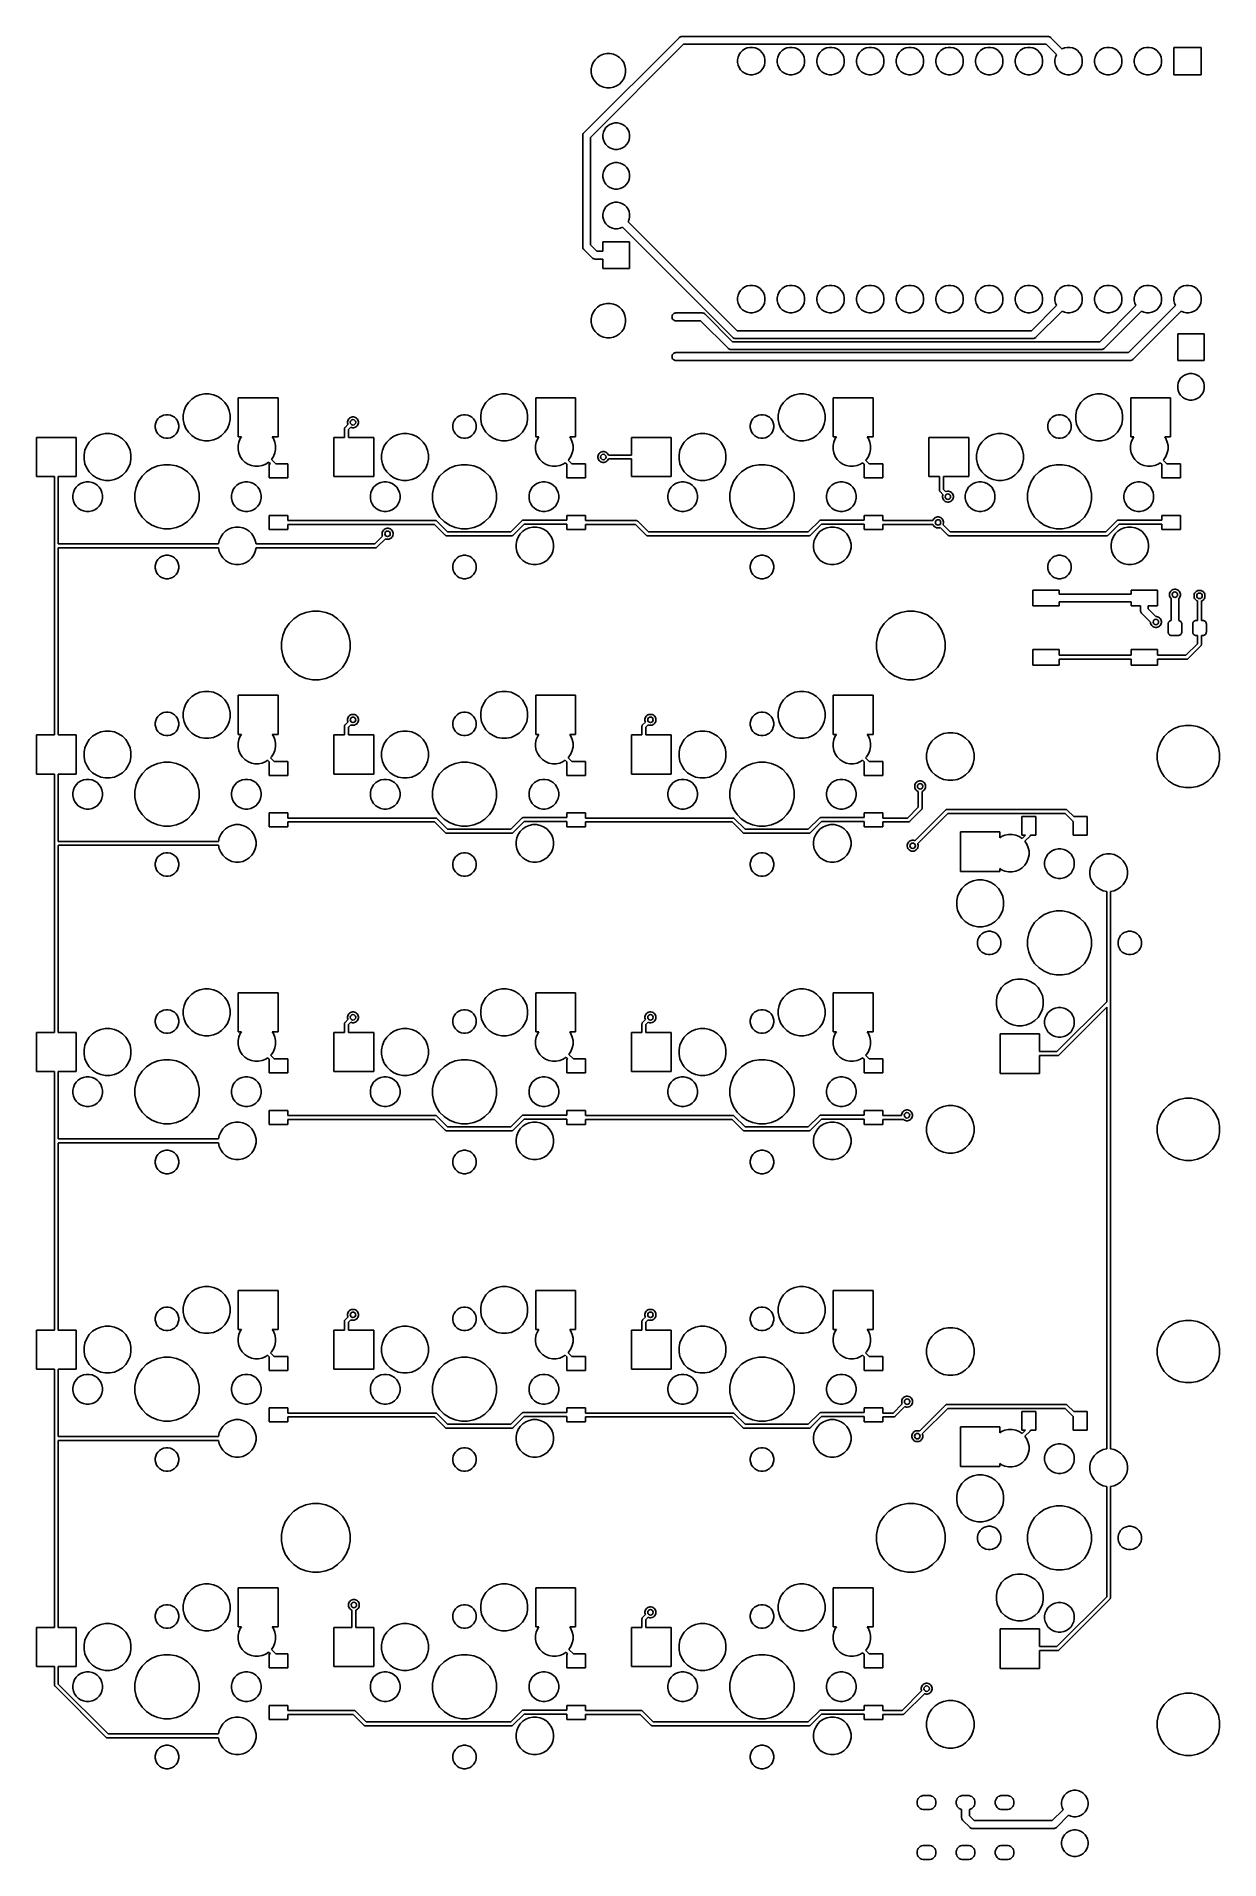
# Model space of a CAD drawing. Extents: x 109 to 185, y -151 to -34.
import ezdxf

# ---------------------------------------------------------------- set-up
doc = ezdxf.new("R2010")
doc.units = 0
doc.layers.add('BLACK', color=7, linetype='CONTINUOUS')

msp = doc.modelspace()

# ---------------------------------------------------------------- linework, layer by layer
at = {"layer": 'BLACK', "linetype": 'CONTINUOUS'}
for p, q in [((144.175, -40.2023), (150.264, -34.1136)), ((150.553, -34.5317), (144.593, -40.4913)), ((150.264, -34.1136), (150.271, -34.1041)), ((150.271, -34.1041), (150.309, -34.0728)), ((150.309, -34.0728), (150.353, -34.0496)), ((150.353, -34.0496), (150.4, -34.0353)), ((150.4, -34.0353), (150.449, -34.0305)), ((150.449, -34.0305), (150.461, -34.0317)), ((150.461, -34.0317), (173.871, -34.0317)), ((173.779, -34.5317), (150.553, -34.5317)), ((154.209, -35.0494), (154.331, -34.9273)), ((154.331, -34.9273), (154.474, -34.8314)), ((154.474, -34.8314), (154.634, -34.7654)), ((154.634, -34.7654), (154.803, -34.7317)), ((154.803, -34.7317), (154.976, -34.7317)), ((154.976, -34.7317), (155.145, -34.7654)), ((155.145, -34.7654), (155.304, -34.8314)), ((155.304, -34.8314), (155.448, -34.9273)), ((155.448, -34.9273), (155.57, -35.0494)), ((156.749, -35.0494), (156.871, -34.9273)), ((156.871, -34.9273), (157.014, -34.8314)), ((157.014, -34.8314), (157.174, -34.7654)), ((157.174, -34.7654), (157.343, -34.7317)), ((157.343, -34.7317), (157.516, -34.7317)), ((157.516, -34.7317), (157.685, -34.7654)), ((157.685, -34.7654), (157.844, -34.8314)), ((157.844, -34.8314), (157.988, -34.9273)), ((157.988, -34.9273), (158.11, -35.0494)), ((159.289, -35.0494), (159.411, -34.9273)), ((159.411, -34.9273), (159.554, -34.8314)), ((159.554, -34.8314), (159.714, -34.7654)), ((159.714, -34.7654), (159.883, -34.7317)), ((159.883, -34.7317), (160.056, -34.7317)), ((160.056, -34.7317), (160.225, -34.7654)), ((160.225, -34.7654), (160.384, -34.8314)), ((160.384, -34.8314), (160.528, -34.9273)), ((160.528, -34.9273), (160.65, -35.0494)), ((161.829, -35.0494), (161.951, -34.9273)), ((161.951, -34.9273), (162.094, -34.8314)), ((162.094, -34.8314), (162.254, -34.7654)), ((162.254, -34.7654), (162.423, -34.7317)), ((162.423, -34.7317), (162.596, -34.7317)), ((162.596, -34.7317), (162.765, -34.7654)), ((162.765, -34.7654), (162.924, -34.8314)), ((162.924, -34.8314), (163.068, -34.9273)), ((163.068, -34.9273), (163.19, -35.0494)), ((164.369, -35.0494), (164.491, -34.9273)), ((164.491, -34.9273), (164.634, -34.8314)), ((164.634, -34.8314), (164.794, -34.7654)), ((164.794, -34.7654), (164.963, -34.7317)), ((164.963, -34.7317), (165.136, -34.7317)), ((165.136, -34.7317), (165.305, -34.7654)), ((165.305, -34.7654), (165.464, -34.8314)), ((165.464, -34.8314), (165.608, -34.9273)), ((165.608, -34.9273), (165.73, -35.0494)), ((166.909, -35.0494), (167.031, -34.9273)), ((167.031, -34.9273), (167.174, -34.8314)), ((167.174, -34.8314), (167.334, -34.7654)), ((167.334, -34.7654), (167.503, -34.7317)), ((167.503, -34.7317), (167.676, -34.7317)), ((167.676, -34.7317), (167.845, -34.7654)), ((167.845, -34.7654), (168.004, -34.8314)), ((168.004, -34.8314), (168.148, -34.9273)), ((168.148, -34.9273), (168.27, -35.0494)), ((169.449, -35.0494), (169.571, -34.9273)), ((169.571, -34.9273), (169.714, -34.8314)), ((169.714, -34.8314), (169.874, -34.7654)), ((169.874, -34.7654), (170.043, -34.7317)), ((170.043, -34.7317), (170.216, -34.7317)), ((170.216, -34.7317), (170.385, -34.7654)), ((170.385, -34.7654), (170.544, -34.8314)), ((170.544, -34.8314), (170.688, -34.9273)), ((170.688, -34.9273), (170.81, -35.0494)), ((171.989, -35.0494), (172.111, -34.9273)), ((172.111, -34.9273), (172.254, -34.8314)), ((172.254, -34.8314), (172.414, -34.7654)), ((172.414, -34.7654), (172.583, -34.7317)), ((172.583, -34.7317), (172.756, -34.7317)), ((172.756, -34.7317), (172.925, -34.7654)), ((172.925, -34.7654), (173.084, -34.8314)), ((173.084, -34.8314), (173.228, -34.9273)), ((173.228, -34.9273), (173.35, -35.0494)), ((174.436, -35.1882), (173.779, -34.5317)), ((173.871, -34.0317), (173.883, -34.0305)), ((173.883, -34.0305), (173.895, -34.0317)), ((173.895, -34.0317), (173.932, -34.0353)), ((173.932, -34.0353), (173.979, -34.0496)), ((173.979, -34.0496), (174.022, -34.0728)), ((174.022, -34.0728), (174.061, -34.1041)), ((174.061, -34.1041), (174.068, -34.1136)), ((174.068, -34.1136), (174.789, -34.8346)), ((174.789, -34.8346), (174.794, -34.8314)), ((174.794, -34.8314), (174.954, -34.7654)), ((174.954, -34.7654), (175.123, -34.7317)), ((175.123, -34.7317), (175.296, -34.7317)), ((175.296, -34.7317), (175.465, -34.7654)), ((175.465, -34.7654), (175.624, -34.8314)), ((175.624, -34.8314), (175.768, -34.9273)), ((175.768, -34.9273), (175.89, -35.0494)), ((177.069, -35.0494), (177.191, -34.9273)), ((177.191, -34.9273), (177.334, -34.8314)), ((177.334, -34.8314), (177.494, -34.7654)), ((177.494, -34.7654), (177.663, -34.7317)), ((177.663, -34.7317), (177.836, -34.7317)), ((177.836, -34.7317), (178.005, -34.7654)), ((178.005, -34.7654), (178.164, -34.8314)), ((178.164, -34.8314), (178.308, -34.9273)), ((178.308, -34.9273), (178.43, -35.0494)), ((179.609, -35.0494), (179.731, -34.9273)), ((179.731, -34.9273), (179.874, -34.8314)), ((179.874, -34.8314), (180.034, -34.7654)), ((180.034, -34.7654), (180.203, -34.7317)), ((180.203, -34.7317), (180.376, -34.7317)), ((180.376, -34.7317), (180.545, -34.7654)), ((180.545, -34.7654), (180.704, -34.8314)), ((180.704, -34.8314), (180.848, -34.9273)), ((180.848, -34.9273), (180.97, -35.0494)), ((181.953, -36.4843), (181.953, -34.7317)), ((181.953, -34.7317), (183.706, -34.7317)), ((183.706, -34.7317), (183.706, -36.4843)), ((144.643, -36.1135), (144.685, -35.9009)), ((144.643, -36.3301), (144.643, -36.1135)), ((144.685, -35.9009), (144.768, -35.7008)), ((144.768, -35.7008), (144.888, -35.5206)), ((144.888, -35.5206), (145.042, -35.3674)), ((145.042, -35.3674), (145.222, -35.247)), ((145.222, -35.247), (145.422, -35.1641)), ((145.422, -35.1641), (145.635, -35.1218)), ((145.635, -35.1218), (145.851, -35.1218)), ((145.851, -35.1218), (146.064, -35.1641)), ((146.064, -35.1641), (146.264, -35.247)), ((146.264, -35.247), (146.444, -35.3674)), ((146.444, -35.3674), (146.597, -35.5206)), ((146.597, -35.5206), (146.718, -35.7008)), ((146.718, -35.7008), (146.801, -35.9009)), ((146.801, -35.9009), (146.843, -36.1135)), ((146.843, -36.1135), (146.843, -36.3301)), ((154.013, -35.5217), (154.047, -35.3524)), ((154.013, -35.6943), (154.013, -35.5217)), ((154.047, -35.8636), (154.013, -35.6943)), ((154.047, -35.3524), (154.113, -35.1929)), ((154.113, -36.0231), (154.047, -35.8636)), ((154.113, -35.1929), (154.209, -35.0494)), ((154.209, -36.1666), (154.113, -36.0231)), ((154.331, -36.2887), (154.209, -36.1666)), ((155.57, -36.1666), (155.448, -36.2887)), ((155.57, -35.0494), (155.666, -35.1929)), ((155.666, -36.0231), (155.57, -36.1666)), ((155.666, -35.1929), (155.732, -35.3524)), ((155.732, -35.8636), (155.666, -36.0231)), ((155.732, -35.3524), (155.766, -35.5217)), ((155.766, -35.6943), (155.732, -35.8636)), ((155.766, -35.5217), (155.766, -35.6943)), ((156.553, -35.5217), (156.587, -35.3524)), ((156.553, -35.6943), (156.553, -35.5217)), ((156.587, -35.8636), (156.553, -35.6943)), ((156.587, -35.3524), (156.653, -35.1929)), ((156.653, -36.0231), (156.587, -35.8636)), ((156.653, -35.1929), (156.749, -35.0494)), ((156.749, -36.1666), (156.653, -36.0231)), ((156.871, -36.2887), (156.749, -36.1666)), ((158.11, -36.1666), (157.988, -36.2887)), ((158.11, -35.0494), (158.206, -35.1929)), ((158.206, -36.0231), (158.11, -36.1666)), ((158.206, -35.1929), (158.272, -35.3524)), ((158.272, -35.8636), (158.206, -36.0231)), ((158.272, -35.3524), (158.305, -35.5217)), ((158.305, -35.6943), (158.272, -35.8636)), ((158.305, -35.5217), (158.305, -35.6943)), ((159.093, -35.5217), (159.127, -35.3524)), ((159.093, -35.6943), (159.093, -35.5217)), ((159.127, -35.8636), (159.093, -35.6943)), ((159.127, -35.3524), (159.193, -35.1929)), ((159.193, -36.0231), (159.127, -35.8636)), ((159.193, -35.1929), (159.289, -35.0494)), ((159.289, -36.1666), (159.193, -36.0231)), ((159.411, -36.2887), (159.289, -36.1666)), ((160.65, -36.1666), (160.528, -36.2887)), ((160.65, -35.0494), (160.746, -35.1929)), ((160.746, -36.0231), (160.65, -36.1666)), ((160.746, -35.1929), (160.812, -35.3524)), ((160.812, -35.8636), (160.746, -36.0231)), ((160.812, -35.3524), (160.845, -35.5217)), ((160.845, -35.6943), (160.812, -35.8636)), ((160.845, -35.5217), (160.845, -35.6943)), ((161.633, -35.5217), (161.667, -35.3524)), ((161.633, -35.6943), (161.633, -35.5217)), ((161.667, -35.8636), (161.633, -35.6943)), ((161.667, -35.3524), (161.733, -35.1929)), ((161.733, -36.0231), (161.667, -35.8636)), ((161.733, -35.1929), (161.829, -35.0494)), ((161.829, -36.1666), (161.733, -36.0231)), ((161.951, -36.2887), (161.829, -36.1666)), ((163.19, -36.1666), (163.068, -36.2887)), ((163.19, -35.0494), (163.286, -35.1929)), ((163.286, -36.0231), (163.19, -36.1666)), ((163.286, -35.1929), (163.352, -35.3524)), ((163.352, -35.8636), (163.286, -36.0231)), ((163.352, -35.3524), (163.385, -35.5217)), ((163.385, -35.6943), (163.352, -35.8636)), ((163.385, -35.5217), (163.385, -35.6943)), ((164.173, -35.5217), (164.207, -35.3524)), ((164.173, -35.6943), (164.173, -35.5217)), ((164.207, -35.8636), (164.173, -35.6943)), ((164.207, -35.3524), (164.273, -35.1929)), ((164.273, -36.0231), (164.207, -35.8636)), ((164.273, -35.1929), (164.369, -35.0494)), ((164.369, -36.1666), (164.273, -36.0231)), ((164.491, -36.2887), (164.369, -36.1666)), ((165.73, -36.1666), (165.608, -36.2887)), ((165.73, -35.0494), (165.826, -35.1929)), ((165.826, -36.0231), (165.73, -36.1666)), ((165.826, -35.1929), (165.892, -35.3524)), ((165.892, -35.8636), (165.826, -36.0231)), ((165.892, -35.3524), (165.925, -35.5217)), ((165.925, -35.6943), (165.892, -35.8636)), ((165.925, -35.5217), (165.925, -35.6943)), ((166.713, -35.5217), (166.747, -35.3524)), ((166.713, -35.6943), (166.713, -35.5217)), ((166.747, -35.8636), (166.713, -35.6943)), ((166.747, -35.3524), (166.813, -35.1929)), ((166.813, -36.0231), (166.747, -35.8636)), ((166.813, -35.1929), (166.909, -35.0494)), ((166.909, -36.1666), (166.813, -36.0231)), ((167.031, -36.2887), (166.909, -36.1666)), ((168.27, -36.1666), (168.148, -36.2887)), ((168.27, -35.0494), (168.366, -35.1929)), ((168.366, -36.0231), (168.27, -36.1666)), ((168.366, -35.1929), (168.432, -35.3524)), ((168.432, -35.8636), (168.366, -36.0231)), ((168.432, -35.3524), (168.465, -35.5217)), ((168.465, -35.6943), (168.432, -35.8636)), ((168.465, -35.5217), (168.465, -35.6943)), ((169.253, -35.5217), (169.287, -35.3524)), ((169.253, -35.6943), (169.253, -35.5217)), ((169.287, -35.8636), (169.253, -35.6943)), ((169.287, -35.3524), (169.353, -35.1929)), ((169.353, -36.0231), (169.287, -35.8636)), ((169.353, -35.1929), (169.449, -35.0494)), ((169.449, -36.1666), (169.353, -36.0231)), ((169.571, -36.2887), (169.449, -36.1666)), ((170.81, -36.1666), (170.688, -36.2887)), ((170.81, -35.0494), (170.906, -35.1929)), ((170.906, -36.0231), (170.81, -36.1666)), ((170.906, -35.1929), (170.972, -35.3524)), ((170.972, -35.8636), (170.906, -36.0231)), ((170.972, -35.3524), (171.005, -35.5217)), ((171.005, -35.6943), (170.972, -35.8636)), ((171.005, -35.5217), (171.005, -35.6943)), ((171.793, -35.5217), (171.827, -35.3524)), ((171.793, -35.6943), (171.793, -35.5217)), ((171.827, -35.8636), (171.793, -35.6943)), ((171.827, -35.3524), (171.893, -35.1929)), ((171.893, -36.0231), (171.827, -35.8636)), ((171.893, -35.1929), (171.989, -35.0494)), ((171.989, -36.1666), (171.893, -36.0231)), ((172.111, -36.2887), (171.989, -36.1666)), ((173.35, -36.1666), (173.228, -36.2887)), ((173.35, -35.0494), (173.446, -35.1929)), ((173.446, -36.0231), (173.35, -36.1666)), ((173.446, -35.1929), (173.512, -35.3524)), ((173.512, -35.8636), (173.446, -36.0231)), ((173.512, -35.3524), (173.546, -35.5217)), ((173.546, -35.6943), (173.512, -35.8636)), ((173.546, -35.5217), (173.546, -35.6943)), ((174.333, -35.5217), (174.367, -35.3524)), ((174.333, -35.6943), (174.333, -35.5217)), ((174.367, -35.8636), (174.333, -35.6943)), ((174.367, -35.3524), (174.433, -35.1929)), ((174.433, -36.0231), (174.367, -35.8636)), ((174.433, -35.1929), (174.436, -35.1882)), ((174.529, -36.1666), (174.433, -36.0231)), ((174.651, -36.2887), (174.529, -36.1666)), ((175.89, -36.1666), (175.768, -36.2887)), ((175.89, -35.0494), (175.986, -35.1929)), ((175.986, -36.0231), (175.89, -36.1666)), ((175.986, -35.1929), (176.052, -35.3524)), ((176.052, -35.8636), (175.986, -36.0231)), ((176.052, -35.3524), (176.085, -35.5217)), ((176.085, -35.6943), (176.052, -35.8636)), ((176.085, -35.5217), (176.085, -35.6943)), ((176.873, -35.5217), (176.907, -35.3524)), ((176.873, -35.6943), (176.873, -35.5217)), ((176.907, -35.8636), (176.873, -35.6943)), ((176.907, -35.3524), (176.973, -35.1929)), ((176.973, -36.0231), (176.907, -35.8636)), ((176.973, -35.1929), (177.069, -35.0494)), ((177.069, -36.1666), (176.973, -36.0231)), ((177.191, -36.2887), (177.069, -36.1666)), ((178.43, -36.1666), (178.308, -36.2887)), ((178.43, -35.0494), (178.526, -35.1929)), ((178.526, -36.0231), (178.43, -36.1666)), ((178.526, -35.1929), (178.592, -35.3524)), ((178.592, -35.8636), (178.526, -36.0231)), ((178.592, -35.3524), (178.625, -35.5217)), ((178.625, -35.6943), (178.592, -35.8636)), ((178.625, -35.5217), (178.625, -35.6943)), ((179.413, -35.5217), (179.447, -35.3524)), ((179.413, -35.6943), (179.413, -35.5217)), ((179.447, -35.8636), (179.413, -35.6943)), ((179.447, -35.3524), (179.513, -35.1929)), ((179.513, -36.0231), (179.447, -35.8636)), ((179.513, -35.1929), (179.609, -35.0494)), ((179.609, -36.1666), (179.513, -36.0231)), ((179.731, -36.2887), (179.609, -36.1666)), ((180.97, -36.1666), (180.848, -36.2887)), ((180.97, -35.0494), (181.066, -35.1929)), ((181.066, -36.0231), (180.97, -36.1666)), ((181.066, -35.1929), (181.132, -35.3524)), ((181.132, -35.8636), (181.066, -36.0231)), ((181.132, -35.3524), (181.165, -35.5217)), ((181.165, -35.6943), (181.132, -35.8636)), ((181.165, -35.5217), (181.165, -35.6943)), ((144.685, -36.5427), (144.643, -36.3301)), ((144.768, -36.7428), (144.685, -36.5427)), ((144.888, -36.923), (144.768, -36.7428)), ((145.042, -37.0762), (144.888, -36.923)), ((145.222, -37.1966), (145.042, -37.0762)), ((145.422, -37.2795), (145.222, -37.1966)), ((145.635, -37.3218), (145.422, -37.2795)), ((145.851, -37.3218), (145.635, -37.3218)), ((146.064, -37.2795), (145.851, -37.3218)), ((146.264, -37.1966), (146.064, -37.2795)), ((146.444, -37.0762), (146.264, -37.1966)), ((146.597, -36.923), (146.444, -37.0762)), ((146.718, -36.7428), (146.597, -36.923)), ((146.801, -36.5427), (146.718, -36.7428)), ((146.843, -36.3301), (146.801, -36.5427)), ((154.474, -36.3846), (154.331, -36.2887)), ((154.634, -36.4506), (154.474, -36.3846)), ((154.803, -36.4843), (154.634, -36.4506)), ((154.976, -36.4843), (154.803, -36.4843)), ((155.145, -36.4506), (154.976, -36.4843)), ((155.304, -36.3846), (155.145, -36.4506)), ((155.448, -36.2887), (155.304, -36.3846)), ((157.014, -36.3846), (156.871, -36.2887)), ((157.174, -36.4506), (157.014, -36.3846)), ((157.343, -36.4843), (157.174, -36.4506)), ((157.516, -36.4843), (157.343, -36.4843)), ((157.685, -36.4506), (157.516, -36.4843)), ((157.844, -36.3846), (157.685, -36.4506)), ((157.988, -36.2887), (157.844, -36.3846)), ((159.554, -36.3846), (159.411, -36.2887)), ((159.714, -36.4506), (159.554, -36.3846)), ((159.883, -36.4843), (159.714, -36.4506)), ((160.056, -36.4843), (159.883, -36.4843)), ((160.225, -36.4506), (160.056, -36.4843)), ((160.384, -36.3846), (160.225, -36.4506)), ((160.528, -36.2887), (160.384, -36.3846)), ((162.094, -36.3846), (161.951, -36.2887)), ((162.254, -36.4506), (162.094, -36.3846)), ((162.423, -36.4843), (162.254, -36.4506)), ((162.596, -36.4843), (162.423, -36.4843)), ((162.765, -36.4506), (162.596, -36.4843)), ((162.924, -36.3846), (162.765, -36.4506)), ((163.068, -36.2887), (162.924, -36.3846)), ((164.634, -36.3846), (164.491, -36.2887)), ((164.794, -36.4506), (164.634, -36.3846)), ((164.963, -36.4843), (164.794, -36.4506)), ((165.136, -36.4843), (164.963, -36.4843)), ((165.305, -36.4506), (165.136, -36.4843)), ((165.464, -36.3846), (165.305, -36.4506)), ((165.608, -36.2887), (165.464, -36.3846)), ((167.174, -36.3846), (167.031, -36.2887)), ((167.334, -36.4506), (167.174, -36.3846)), ((167.503, -36.4843), (167.334, -36.4506)), ((167.676, -36.4843), (167.503, -36.4843)), ((167.845, -36.4506), (167.676, -36.4843)), ((168.004, -36.3846), (167.845, -36.4506)), ((168.148, -36.2887), (168.004, -36.3846)), ((169.714, -36.3846), (169.571, -36.2887)), ((169.874, -36.4506), (169.714, -36.3846)), ((170.043, -36.4843), (169.874, -36.4506)), ((170.216, -36.4843), (170.043, -36.4843)), ((170.385, -36.4506), (170.216, -36.4843)), ((170.544, -36.3846), (170.385, -36.4506)), ((170.688, -36.2887), (170.544, -36.3846)), ((172.254, -36.3846), (172.111, -36.2887)), ((172.414, -36.4506), (172.254, -36.3846)), ((172.583, -36.4843), (172.414, -36.4506)), ((172.756, -36.4843), (172.583, -36.4843)), ((172.925, -36.4506), (172.756, -36.4843)), ((173.084, -36.3846), (172.925, -36.4506)), ((173.228, -36.2887), (173.084, -36.3846)), ((174.794, -36.3846), (174.651, -36.2887)), ((174.954, -36.4506), (174.794, -36.3846)), ((175.123, -36.4843), (174.954, -36.4506)), ((175.296, -36.4843), (175.123, -36.4843)), ((175.465, -36.4506), (175.296, -36.4843)), ((175.624, -36.3846), (175.465, -36.4506)), ((175.768, -36.2887), (175.624, -36.3846)), ((177.334, -36.3846), (177.191, -36.2887)), ((177.494, -36.4506), (177.334, -36.3846)), ((177.663, -36.4843), (177.494, -36.4506)), ((177.836, -36.4843), (177.663, -36.4843)), ((178.005, -36.4506), (177.836, -36.4843)), ((178.164, -36.3846), (178.005, -36.4506)), ((178.308, -36.2887), (178.164, -36.3846)), ((179.874, -36.3846), (179.731, -36.2887)), ((180.034, -36.4506), (179.874, -36.3846)), ((180.203, -36.4843), (180.034, -36.4506)), ((180.376, -36.4843), (180.203, -36.4843)), ((180.545, -36.4506), (180.376, -36.4843)), ((180.704, -36.3846), (180.545, -36.4506)), ((180.848, -36.2887), (180.704, -36.3846)), ((183.706, -36.4843), (181.953, -36.4843)), ((145.701, -39.7516), (145.84, -39.6585)), ((145.84, -39.6585), (145.995, -39.5945)), ((145.995, -39.5945), (146.159, -39.5618)), ((146.159, -39.5618), (146.327, -39.5618)), ((146.327, -39.5618), (146.491, -39.5945)), ((146.491, -39.5945), (146.646, -39.6585)), ((146.646, -39.6585), (146.785, -39.7516)), ((144.092, -40.3878), (144.097, -40.3388)), ((144.093, -40.4001), (144.092, -40.3878)), ((144.093, -47.4695), (144.093, -40.4001)), ((144.097, -40.3388), (144.111, -40.2917)), ((144.111, -40.2917), (144.134, -40.2482)), ((144.134, -40.2482), (144.165, -40.2102)), ((144.165, -40.2102), (144.175, -40.2023)), ((144.593, -40.4913), (144.593, -47.3782)), ((145.393, -40.3281), (145.426, -40.1639)), ((145.393, -40.4955), (145.393, -40.3281)), ((145.426, -40.6597), (145.393, -40.4955)), ((145.426, -40.1639), (145.49, -40.0092)), ((145.49, -40.8144), (145.426, -40.6597)), ((145.49, -40.0092), (145.583, -39.87)), ((145.583, -40.9536), (145.49, -40.8144)), ((145.583, -39.87), (145.701, -39.7516)), ((146.785, -39.7516), (146.903, -39.87)), ((146.903, -39.87), (146.996, -40.0092)), ((146.996, -40.8144), (146.903, -40.9536)), ((146.996, -40.0092), (147.06, -40.1639)), ((147.06, -40.6597), (146.996, -40.8144)), ((147.06, -40.1639), (147.093, -40.3281)), ((147.093, -40.4955), (147.06, -40.6597)), ((147.093, -40.3281), (147.093, -40.4955)), ((145.701, -41.072), (145.583, -40.9536)), ((145.84, -41.1651), (145.701, -41.072)), ((145.995, -41.2291), (145.84, -41.1651)), ((146.159, -41.2618), (145.995, -41.2291)), ((146.327, -41.2618), (146.159, -41.2618)), ((146.491, -41.2291), (146.327, -41.2618)), ((146.646, -41.1651), (146.491, -41.2291)), ((146.785, -41.072), (146.646, -41.1651)), ((146.903, -40.9536), (146.785, -41.072)), ((145.393, -42.8681), (145.426, -42.7039)), ((145.393, -43.0355), (145.393, -42.8681)), ((145.426, -43.1997), (145.393, -43.0355)), ((145.426, -42.7039), (145.49, -42.5492)), ((145.49, -42.5492), (145.583, -42.41)), ((145.583, -42.41), (145.701, -42.2916)), ((145.701, -42.2916), (145.84, -42.1985)), ((145.84, -42.1985), (145.995, -42.1345)), ((145.995, -42.1345), (146.159, -42.1018)), ((146.159, -42.1018), (146.327, -42.1018)), ((146.327, -42.1018), (146.491, -42.1345)), ((146.491, -42.1345), (146.646, -42.1985)), ((146.646, -42.1985), (146.785, -42.2916)), ((146.785, -42.2916), (146.903, -42.41)), ((146.903, -42.41), (146.996, -42.5492)), ((146.996, -42.5492), (147.06, -42.7039)), ((147.06, -42.7039), (147.093, -42.8681)), ((147.093, -43.0355), (147.06, -43.1997)), ((147.093, -42.8681), (147.093, -43.0355)), ((145.49, -43.3544), (145.426, -43.1997)), ((145.583, -43.4936), (145.49, -43.3544)), ((145.701, -43.612), (145.583, -43.4936)), ((145.84, -43.7051), (145.701, -43.612)), ((145.995, -43.7691), (145.84, -43.7051)), ((146.159, -43.8018), (145.995, -43.7691)), ((146.327, -43.8018), (146.159, -43.8018)), ((146.491, -43.7691), (146.327, -43.8018)), ((146.646, -43.7051), (146.491, -43.7691)), ((146.785, -43.612), (146.646, -43.7051)), ((146.903, -43.4936), (146.785, -43.612)), ((146.996, -43.3544), (146.903, -43.4936)), ((147.06, -43.1997), (146.996, -43.3544)), ((145.393, -45.4081), (145.426, -45.2439)), ((145.393, -45.5755), (145.393, -45.4081)), ((145.426, -45.2439), (145.49, -45.0892)), ((145.49, -45.0892), (145.583, -44.95)), ((145.583, -44.95), (145.701, -44.8316)), ((145.701, -44.8316), (145.84, -44.7385)), ((145.84, -44.7385), (145.995, -44.6745)), ((145.995, -44.6745), (146.159, -44.6418)), ((146.159, -44.6418), (146.327, -44.6418)), ((146.327, -44.6418), (146.491, -44.6745)), ((146.491, -44.6745), (146.646, -44.7385)), ((146.646, -44.7385), (146.785, -44.8316)), ((146.785, -44.8316), (146.903, -44.95)), ((146.903, -44.95), (146.996, -45.0892)), ((146.996, -45.0892), (147.06, -45.2439)), ((147.06, -45.2439), (147.093, -45.4081)), ((147.093, -45.4081), (147.093, -45.5755)), ((145.426, -45.7397), (145.393, -45.5755)), ((145.49, -45.8944), (145.426, -45.7397)), ((145.583, -46.0336), (145.49, -45.8944)), ((145.701, -46.152), (145.583, -46.0336)), ((145.84, -46.2451), (145.701, -46.152)), ((145.995, -46.3091), (145.84, -46.2451)), ((146.159, -46.3418), (145.995, -46.3091)), ((146.327, -46.3418), (146.159, -46.3418)), ((146.491, -46.3091), (146.327, -46.3418)), ((146.643, -46.2459), (146.491, -46.3091)), ((151.375, -50.9773), (146.643, -46.2459)), ((147.06, -45.7397), (146.997, -45.8924)), ((146.997, -45.8924), (151.728, -50.6237)), ((147.093, -45.5755), (147.06, -45.7397)), ((144.092, -47.4818), (144.093, -47.4695)), ((144.093, -47.4941), (144.092, -47.4818)), ((144.097, -47.5308), (144.093, -47.4941)), ((144.111, -47.5779), (144.097, -47.5308)), ((144.134, -47.6214), (144.111, -47.5779)), ((144.165, -47.6594), (144.134, -47.6214)), ((144.175, -47.6673), (144.165, -47.6594)), ((144.707, -48.1999), (144.175, -47.6673)), ((144.593, -47.3782), (144.996, -47.7818)), ((144.996, -47.7818), (145.393, -47.7818)), ((145.393, -47.7818), (145.393, -47.1818)), ((145.393, -47.1818), (147.093, -47.1818)), ((147.093, -47.1818), (147.093, -48.8818)), ((144.715, -48.2094), (144.707, -48.1999)), ((144.753, -48.2407), (144.715, -48.2094)), ((144.797, -48.2639), (144.753, -48.2407)), ((144.844, -48.2782), (144.797, -48.2639)), ((144.881, -48.2818), (144.844, -48.2782)), ((144.893, -48.283), (144.881, -48.2818)), ((144.881, -48.2818), (144.881, -48.2818)), ((144.905, -48.2818), (144.893, -48.283)), ((145.393, -48.2818), (144.905, -48.2818)), ((145.393, -48.8818), (145.393, -48.2818)), ((147.093, -48.8818), (145.393, -48.8818)), ((154.209, -50.2894), (154.331, -50.1673)), ((154.331, -50.1673), (154.474, -50.0714)), ((154.474, -50.0714), (154.634, -50.0054)), ((154.634, -50.0054), (154.803, -49.9717)), ((154.803, -49.9717), (154.976, -49.9717)), ((154.976, -49.9717), (155.145, -50.0054)), ((155.145, -50.0054), (155.304, -50.0714)), ((155.304, -50.0714), (155.448, -50.1673)), ((155.448, -50.1673), (155.57, -50.2894)), ((156.749, -50.2894), (156.871, -50.1673)), ((156.871, -50.1673), (157.014, -50.0714)), ((157.014, -50.0714), (157.174, -50.0054)), ((157.174, -50.0054), (157.343, -49.9717)), ((157.343, -49.9717), (157.516, -49.9717)), ((157.516, -49.9717), (157.685, -50.0054)), ((157.685, -50.0054), (157.844, -50.0714)), ((157.844, -50.0714), (157.988, -50.1673)), ((157.988, -50.1673), (158.11, -50.2894)), ((159.289, -50.2894), (159.411, -50.1673)), ((159.411, -50.1673), (159.554, -50.0714)), ((159.554, -50.0714), (159.714, -50.0054)), ((159.714, -50.0054), (159.883, -49.9717)), ((159.883, -49.9717), (160.056, -49.9717)), ((160.056, -49.9717), (160.225, -50.0054)), ((160.225, -50.0054), (160.384, -50.0714)), ((160.384, -50.0714), (160.528, -50.1673)), ((160.528, -50.1673), (160.65, -50.2894)), ((161.829, -50.2894), (161.951, -50.1673)), ((161.951, -50.1673), (162.094, -50.0714)), ((162.094, -50.0714), (162.254, -50.0054)), ((162.254, -50.0054), (162.423, -49.9717)), ((162.423, -49.9717), (162.596, -49.9717)), ((162.596, -49.9717), (162.765, -50.0054)), ((162.765, -50.0054), (162.924, -50.0714)), ((162.924, -50.0714), (163.068, -50.1673)), ((163.068, -50.1673), (163.19, -50.2894)), ((164.369, -50.2894), (164.491, -50.1673)), ((164.491, -50.1673), (164.634, -50.0714)), ((164.634, -50.0714), (164.794, -50.0054)), ((164.794, -50.0054), (164.963, -49.9717)), ((164.963, -49.9717), (165.136, -49.9717)), ((165.136, -49.9717), (165.305, -50.0054)), ((165.305, -50.0054), (165.464, -50.0714)), ((165.464, -50.0714), (165.608, -50.1673)), ((165.608, -50.1673), (165.73, -50.2894)), ((166.909, -50.2894), (167.031, -50.1673)), ((167.031, -50.1673), (167.174, -50.0714)), ((167.174, -50.0714), (167.334, -50.0054)), ((167.334, -50.0054), (167.503, -49.9717)), ((167.503, -49.9717), (167.676, -49.9717)), ((167.676, -49.9717), (167.845, -50.0054)), ((167.845, -50.0054), (168.004, -50.0714)), ((168.004, -50.0714), (168.148, -50.1673)), ((168.148, -50.1673), (168.27, -50.2894)), ((169.449, -50.2894), (169.571, -50.1673)), ((169.571, -50.1673), (169.714, -50.0714)), ((169.714, -50.0714), (169.874, -50.0054)), ((169.874, -50.0054), (170.043, -49.9717)), ((170.043, -49.9717), (170.216, -49.9717)), ((170.216, -49.9717), (170.385, -50.0054)), ((170.385, -50.0054), (170.544, -50.0714)), ((170.544, -50.0714), (170.688, -50.1673)), ((170.688, -50.1673), (170.81, -50.2894)), ((171.989, -50.2894), (172.111, -50.1673)), ((172.111, -50.1673), (172.254, -50.0714)), ((172.254, -50.0714), (172.414, -50.0054)), ((172.414, -50.0054), (172.583, -49.9717)), ((172.583, -49.9717), (172.756, -49.9717)), ((172.756, -49.9717), (172.925, -50.0054)), ((172.925, -50.0054), (173.084, -50.0714)), ((173.084, -50.0714), (173.228, -50.1673)), ((173.228, -50.1673), (173.35, -50.2894)), ((174.529, -50.2894), (174.651, -50.1673)), ((174.651, -50.1673), (174.794, -50.0714)), ((174.794, -50.0714), (174.954, -50.0054)), ((174.954, -50.0054), (175.123, -49.9717)), ((175.123, -49.9717), (175.296, -49.9717)), ((175.296, -49.9717), (175.465, -50.0054)), ((175.465, -50.0054), (175.624, -50.0714)), ((175.624, -50.0714), (175.768, -50.1673)), ((175.768, -50.1673), (175.89, -50.2894)), ((177.069, -50.2894), (177.191, -50.1673)), ((177.191, -50.1673), (177.334, -50.0714)), ((177.334, -50.0714), (177.494, -50.0054)), ((177.494, -50.0054), (177.663, -49.9717)), ((177.663, -49.9717), (177.836, -49.9717)), ((177.836, -49.9717), (178.005, -50.0054)), ((178.005, -50.0054), (178.164, -50.0714)), ((178.164, -50.0714), (178.308, -50.1673)), ((178.308, -50.1673), (178.43, -50.2894)), ((179.609, -50.2894), (179.731, -50.1673)), ((179.731, -50.1673), (179.874, -50.0714)), ((179.874, -50.0714), (180.034, -50.0054)), ((180.034, -50.0054), (180.203, -49.9717)), ((180.203, -49.9717), (180.376, -49.9717)), ((180.376, -49.9717), (180.545, -50.0054)), ((180.545, -50.0054), (180.704, -50.0714)), ((180.704, -50.0714), (180.848, -50.1673)), ((180.848, -50.1673), (180.97, -50.2894)), ((182.149, -50.2894), (182.271, -50.1673)), ((182.271, -50.1673), (182.414, -50.0714)), ((182.414, -50.0714), (182.574, -50.0054)), ((182.574, -50.0054), (182.743, -49.9717)), ((182.743, -49.9717), (182.916, -49.9717)), ((182.916, -49.9717), (183.085, -50.0054)), ((183.085, -50.0054), (183.244, -50.0714)), ((183.244, -50.0714), (183.388, -50.1673)), ((183.388, -50.1673), (183.51, -50.2894)), ((145.042, -51.3674), (145.222, -51.247)), ((145.222, -51.247), (145.422, -51.1641)), ((145.422, -51.1641), (145.635, -51.1218)), ((145.635, -51.1218), (145.851, -51.1218)), ((145.851, -51.1218), (146.064, -51.1641)), ((146.064, -51.1641), (146.264, -51.247)), ((146.264, -51.247), (146.444, -51.3674)), ((153.691, -53.2931), (151.375, -50.9773)), ((151.375, -50.9773), (151.375, -50.9773)), ((151.728, -50.6237), (151.728, -50.6237)), ((151.728, -50.6237), (153.98, -52.875)), ((154.013, -50.7617), (154.047, -50.5924)), ((154.013, -50.9343), (154.013, -50.7617)), ((154.047, -51.1036), (154.013, -50.9343)), ((154.047, -50.5924), (154.113, -50.4329)), ((154.113, -51.2631), (154.047, -51.1036)), ((154.113, -50.4329), (154.209, -50.2894)), ((154.209, -51.4066), (154.113, -51.2631)), ((155.57, -50.2894), (155.666, -50.4329)), ((155.666, -51.2631), (155.57, -51.4066)), ((155.666, -50.4329), (155.732, -50.5924)), ((155.732, -51.1036), (155.666, -51.2631)), ((155.732, -50.5924), (155.766, -50.7617)), ((155.766, -50.9343), (155.732, -51.1036)), ((155.766, -50.7617), (155.766, -50.9343)), ((156.553, -50.7617), (156.587, -50.5924)), ((156.553, -50.9343), (156.553, -50.7617)), ((156.587, -51.1036), (156.553, -50.9343)), ((156.587, -50.5924), (156.653, -50.4329)), ((156.653, -51.2631), (156.587, -51.1036)), ((156.653, -50.4329), (156.749, -50.2894)), ((156.749, -51.4066), (156.653, -51.2631)), ((158.11, -50.2894), (158.206, -50.4329)), ((158.206, -51.2631), (158.11, -51.4066)), ((158.206, -50.4329), (158.272, -50.5924)), ((158.272, -51.1036), (158.206, -51.2631)), ((158.272, -50.5924), (158.305, -50.7617)), ((158.305, -50.9343), (158.272, -51.1036)), ((158.305, -50.7617), (158.305, -50.9343)), ((159.093, -50.7617), (159.127, -50.5924)), ((159.093, -50.9343), (159.093, -50.7617)), ((159.127, -51.1036), (159.093, -50.9343)), ((159.127, -50.5924), (159.193, -50.4329)), ((159.193, -51.2631), (159.127, -51.1036)), ((159.193, -50.4329), (159.289, -50.2894)), ((159.289, -51.4066), (159.193, -51.2631)), ((160.65, -50.2894), (160.746, -50.4329)), ((160.746, -51.2631), (160.65, -51.4066)), ((160.746, -50.4329), (160.812, -50.5924)), ((160.812, -51.1036), (160.746, -51.2631)), ((160.812, -50.5924), (160.845, -50.7617)), ((160.845, -50.9343), (160.812, -51.1036)), ((160.845, -50.7617), (160.845, -50.9343)), ((161.633, -50.7617), (161.667, -50.5924)), ((161.633, -50.9343), (161.633, -50.7617)), ((161.667, -51.1036), (161.633, -50.9343)), ((161.667, -50.5924), (161.733, -50.4329)), ((161.733, -51.2631), (161.667, -51.1036)), ((161.733, -50.4329), (161.829, -50.2894)), ((161.829, -51.4066), (161.733, -51.2631)), ((163.19, -50.2894), (163.286, -50.4329)), ((163.286, -51.2631), (163.19, -51.4066)), ((163.286, -50.4329), (163.352, -50.5924)), ((163.352, -51.1036), (163.286, -51.2631)), ((163.352, -50.5924), (163.385, -50.7617)), ((163.385, -50.9343), (163.352, -51.1036)), ((163.385, -50.7617), (163.385, -50.9343)), ((164.173, -50.7617), (164.207, -50.5924)), ((164.173, -50.9343), (164.173, -50.7617)), ((164.207, -51.1036), (164.173, -50.9343)), ((164.207, -50.5924), (164.273, -50.4329)), ((164.273, -51.2631), (164.207, -51.1036)), ((164.273, -50.4329), (164.369, -50.2894)), ((164.369, -51.4066), (164.273, -51.2631)), ((165.73, -50.2894), (165.826, -50.4329)), ((165.826, -51.2631), (165.73, -51.4066)), ((165.826, -50.4329), (165.892, -50.5924)), ((165.892, -51.1036), (165.826, -51.2631)), ((165.892, -50.5924), (165.925, -50.7617)), ((165.925, -50.9343), (165.892, -51.1036)), ((165.925, -50.7617), (165.925, -50.9343)), ((166.713, -50.7617), (166.747, -50.5924)), ((166.713, -50.9343), (166.713, -50.7617)), ((166.747, -51.1036), (166.713, -50.9343)), ((166.747, -50.5924), (166.813, -50.4329)), ((166.813, -51.2631), (166.747, -51.1036)), ((166.813, -50.4329), (166.909, -50.2894)), ((166.909, -51.4066), (166.813, -51.2631)), ((168.27, -50.2894), (168.366, -50.4329)), ((168.366, -51.2631), (168.27, -51.4066)), ((168.366, -50.4329), (168.432, -50.5924)), ((168.432, -51.1036), (168.366, -51.2631)), ((168.432, -50.5924), (168.465, -50.7617)), ((168.465, -50.9343), (168.432, -51.1036)), ((168.465, -50.7617), (168.465, -50.9343)), ((169.253, -50.7617), (169.287, -50.5924)), ((169.253, -50.9343), (169.253, -50.7617)), ((169.287, -51.1036), (169.253, -50.9343)), ((169.287, -50.5924), (169.353, -50.4329)), ((169.353, -51.2631), (169.287, -51.1036)), ((169.353, -50.4329), (169.449, -50.2894)), ((169.449, -51.4066), (169.353, -51.2631)), ((170.81, -50.2894), (170.906, -50.4329)), ((170.906, -51.2631), (170.81, -51.4066)), ((170.906, -50.4329), (170.972, -50.5924)), ((170.972, -51.1036), (170.906, -51.2631)), ((170.972, -50.5924), (171.005, -50.7617)), ((171.005, -50.9343), (170.972, -51.1036)), ((171.005, -50.7617), (171.005, -50.9343)), ((171.793, -50.7617), (171.827, -50.5924)), ((171.793, -50.9343), (171.793, -50.7617)), ((171.827, -51.1036), (171.793, -50.9343)), ((171.827, -50.5924), (171.893, -50.4329)), ((171.893, -51.2631), (171.827, -51.1036)), ((171.893, -50.4329), (171.989, -50.2894)), ((171.989, -51.4066), (171.893, -51.2631)), ((172.829, -52.875), (174.436, -51.2678)), ((173.35, -50.2894), (173.446, -50.4329)), ((173.446, -51.2631), (173.35, -51.4066)), ((173.446, -50.4329), (173.512, -50.5924)), ((173.512, -51.1036), (173.446, -51.2631)), ((173.512, -50.5924), (173.546, -50.7617)), ((173.546, -50.9343), (173.512, -51.1036)), ((173.546, -50.7617), (173.546, -50.9343)), ((174.333, -50.7617), (174.367, -50.5924)), ((174.333, -50.9343), (174.333, -50.7617)), ((174.367, -51.1036), (174.333, -50.9343)), ((174.367, -50.5924), (174.433, -50.4329)), ((174.433, -51.2631), (174.367, -51.1036)), ((174.433, -50.4329), (174.529, -50.2894)), ((174.436, -51.2678), (174.433, -51.2631)), ((175.89, -50.2894), (175.986, -50.4329)), ((175.986, -51.2631), (175.89, -51.4066)), ((175.986, -50.4329), (176.052, -50.5924)), ((176.052, -51.1036), (175.986, -51.2631)), ((176.052, -50.5924), (176.085, -50.7617)), ((176.085, -50.9343), (176.052, -51.1036)), ((176.085, -50.7617), (176.085, -50.9343)), ((176.873, -50.7617), (176.907, -50.5924)), ((176.873, -50.9343), (176.873, -50.7617)), ((176.907, -51.1036), (176.873, -50.9343)), ((176.907, -50.5924), (176.973, -50.4329)), ((176.973, -51.2631), (176.907, -51.1036)), ((176.973, -50.4329), (177.069, -50.2894)), ((177.069, -51.4066), (176.973, -51.2631)), ((177.209, -53.575), (179.516, -51.2678)), ((178.43, -50.2894), (178.526, -50.4329)), ((178.526, -51.2631), (178.43, -51.4066)), ((178.526, -50.4329), (178.592, -50.5924)), ((178.592, -51.1036), (178.526, -51.2631)), ((178.592, -50.5924), (178.625, -50.7617)), ((178.625, -50.9343), (178.592, -51.1036)), ((178.625, -50.7617), (178.625, -50.9343)), ((179.049, -54.275), (182.056, -51.2678)), ((179.413, -50.7617), (179.447, -50.5924)), ((179.413, -50.9343), (179.413, -50.7617)), ((179.447, -51.1036), (179.413, -50.9343)), ((179.447, -50.5924), (179.513, -50.4329)), ((179.513, -51.2631), (179.447, -51.1036)), ((179.513, -50.4329), (179.609, -50.2894)), ((179.516, -51.2678), (179.513, -51.2631)), ((180.97, -50.2894), (181.066, -50.4329)), ((181.066, -51.2631), (180.97, -51.4066)), ((181.066, -50.4329), (181.132, -50.5924)), ((181.132, -51.1036), (181.066, -51.2631)), ((181.132, -50.5924), (181.165, -50.7617)), ((181.165, -50.9343), (181.132, -51.1036)), ((181.165, -50.7617), (181.165, -50.9343)), ((181.953, -50.7617), (181.987, -50.5924)), ((181.953, -50.9343), (181.953, -50.7617)), ((181.987, -51.1036), (181.953, -50.9343)), ((181.987, -50.5924), (182.053, -50.4329)), ((182.053, -51.2631), (181.987, -51.1036)), ((182.053, -50.4329), (182.149, -50.2894)), ((182.056, -51.2678), (182.053, -51.2631)), ((183.51, -50.2894), (183.606, -50.4329)), ((183.606, -51.2631), (183.51, -51.4066)), ((183.606, -50.4329), (183.672, -50.5924)), ((183.672, -51.1036), (183.606, -51.2631)), ((183.672, -50.5924), (183.706, -50.7617)), ((183.706, -50.9343), (183.672, -51.1036)), ((183.706, -50.7617), (183.706, -50.9343)), ((144.643, -52.1135), (144.685, -51.9009)), ((144.643, -52.3301), (144.643, -52.1135)), ((144.685, -52.5427), (144.643, -52.3301)), ((144.685, -51.9009), (144.768, -51.7008)), ((144.768, -51.7008), (144.888, -51.5206)), ((144.888, -51.5206), (145.042, -51.3674)), ((146.444, -51.3674), (146.597, -51.5206)), ((146.597, -51.5206), (146.718, -51.7008)), ((146.718, -51.7008), (146.801, -51.9009)), ((146.801, -51.9009), (146.843, -52.1135)), ((146.843, -52.3301), (146.801, -52.5427)), ((146.843, -52.1135), (146.843, -52.3301)), ((149.808, -51.985), (149.813, -51.936)), ((149.813, -52.034), (149.808, -51.985)), ((149.813, -51.936), (149.827, -51.8889)), ((149.827, -52.0811), (149.813, -52.034)), ((149.827, -51.8889), (149.85, -51.8454)), ((149.85, -52.1246), (149.827, -52.0811)), ((149.85, -51.8454), (149.882, -51.8074)), ((149.882, -52.1626), (149.85, -52.1246)), ((149.882, -51.8074), (149.92, -51.7761)), ((149.92, -52.1939), (149.882, -52.1626)), ((149.92, -51.7761), (149.963, -51.7529)), ((149.963, -52.2171), (149.92, -52.1939)), ((149.963, -51.7529), (150.01, -51.7386)), ((150.01, -52.2314), (149.963, -52.2171)), ((150.01, -51.7386), (150.047, -51.735)), ((150.047, -52.235), (150.01, -52.2314)), ((150.047, -51.735), (151.734, -51.735)), ((151.643, -52.235), (150.047, -52.235)), ((153.401, -53.9931), (151.643, -52.235)), ((151.734, -51.735), (151.746, -51.7338)), ((151.746, -51.7338), (151.758, -51.735)), ((151.758, -51.735), (151.795, -51.7386)), ((151.795, -51.7386), (151.842, -51.7529)), ((151.842, -51.7529), (151.886, -51.7761)), ((151.886, -51.7761), (151.924, -51.8074)), ((151.924, -51.8074), (151.932, -51.8169)), ((151.932, -51.8169), (153.69, -53.575)), ((154.331, -51.5287), (154.209, -51.4066)), ((154.474, -51.6246), (154.331, -51.5287)), ((154.634, -51.6906), (154.474, -51.6246)), ((154.803, -51.7243), (154.634, -51.6906)), ((154.976, -51.7243), (154.803, -51.7243)), ((155.145, -51.6906), (154.976, -51.7243)), ((155.304, -51.6246), (155.145, -51.6906)), ((155.448, -51.5287), (155.304, -51.6246)), ((155.57, -51.4066), (155.448, -51.5287)), ((156.871, -51.5287), (156.749, -51.4066)), ((157.014, -51.6246), (156.871, -51.5287)), ((157.174, -51.6906), (157.014, -51.6246)), ((157.343, -51.7243), (157.174, -51.6906)), ((157.516, -51.7243), (157.343, -51.7243)), ((157.685, -51.6906), (157.516, -51.7243)), ((157.844, -51.6246), (157.685, -51.6906)), ((157.988, -51.5287), (157.844, -51.6246)), ((158.11, -51.4066), (157.988, -51.5287)), ((159.411, -51.5287), (159.289, -51.4066)), ((159.554, -51.6246), (159.411, -51.5287)), ((159.714, -51.6906), (159.554, -51.6246)), ((159.883, -51.7243), (159.714, -51.6906)), ((160.056, -51.7243), (159.883, -51.7243)), ((160.225, -51.6906), (160.056, -51.7243)), ((160.384, -51.6246), (160.225, -51.6906)), ((160.528, -51.5287), (160.384, -51.6246)), ((160.65, -51.4066), (160.528, -51.5287)), ((161.951, -51.5287), (161.829, -51.4066)), ((162.094, -51.6246), (161.951, -51.5287)), ((162.254, -51.6906), (162.094, -51.6246)), ((162.423, -51.7243), (162.254, -51.6906)), ((162.596, -51.7243), (162.423, -51.7243)), ((162.765, -51.6906), (162.596, -51.7243)), ((162.924, -51.6246), (162.765, -51.6906)), ((163.068, -51.5287), (162.924, -51.6246)), ((163.19, -51.4066), (163.068, -51.5287)), ((164.491, -51.5287), (164.369, -51.4066)), ((164.634, -51.6246), (164.491, -51.5287)), ((164.794, -51.6906), (164.634, -51.6246)), ((164.963, -51.7243), (164.794, -51.6906)), ((165.136, -51.7243), (164.963, -51.7243)), ((165.305, -51.6906), (165.136, -51.7243)), ((165.464, -51.6246), (165.305, -51.6906)), ((165.608, -51.5287), (165.464, -51.6246)), ((165.73, -51.4066), (165.608, -51.5287)), ((167.031, -51.5287), (166.909, -51.4066)), ((167.174, -51.6246), (167.031, -51.5287)), ((167.334, -51.6906), (167.174, -51.6246)), ((167.503, -51.7243), (167.334, -51.6906)), ((167.676, -51.7243), (167.503, -51.7243)), ((167.845, -51.6906), (167.676, -51.7243)), ((168.004, -51.6246), (167.845, -51.6906)), ((168.148, -51.5287), (168.004, -51.6246)), ((168.27, -51.4066), (168.148, -51.5287)), ((169.571, -51.5287), (169.449, -51.4066)), ((169.714, -51.6246), (169.571, -51.5287)), ((169.874, -51.6906), (169.714, -51.6246)), ((170.043, -51.7243), (169.874, -51.6906)), ((170.216, -51.7243), (170.043, -51.7243)), ((170.385, -51.6906), (170.216, -51.7243)), ((170.544, -51.6246), (170.385, -51.6906)), ((170.688, -51.5287), (170.544, -51.6246)), ((170.81, -51.4066), (170.688, -51.5287)), ((172.111, -51.5287), (171.989, -51.4066)), ((172.254, -51.6246), (172.111, -51.5287)), ((172.414, -51.6906), (172.254, -51.6246)), ((172.583, -51.7243), (172.414, -51.6906)), ((172.756, -51.7243), (172.583, -51.7243)), ((172.925, -51.6906), (172.756, -51.7243)), ((173.084, -51.6246), (172.925, -51.6906)), ((173.228, -51.5287), (173.084, -51.6246)), ((174.789, -51.6214), (173.118, -53.2931)), ((173.35, -51.4066), (173.228, -51.5287)), ((174.794, -51.6246), (174.789, -51.6214)), ((174.954, -51.6906), (174.794, -51.6246)), ((175.123, -51.7243), (174.954, -51.6906)), ((175.296, -51.7243), (175.123, -51.7243)), ((175.465, -51.6906), (175.296, -51.7243)), ((175.624, -51.6246), (175.465, -51.6906)), ((175.768, -51.5287), (175.624, -51.6246)), ((175.89, -51.4066), (175.768, -51.5287)), ((177.191, -51.5287), (177.069, -51.4066)), ((177.334, -51.6246), (177.191, -51.5287)), ((177.494, -51.6906), (177.334, -51.6246)), ((177.663, -51.7243), (177.494, -51.6906)), ((179.869, -51.6214), (177.498, -53.9931)), ((177.836, -51.7243), (177.663, -51.7243)), ((178.005, -51.6906), (177.836, -51.7243)), ((178.164, -51.6246), (178.005, -51.6906)), ((178.308, -51.5287), (178.164, -51.6246)), ((178.43, -51.4066), (178.308, -51.5287)), ((182.409, -51.6214), (179.338, -54.6931)), ((179.874, -51.6246), (179.869, -51.6214)), ((180.034, -51.6906), (179.874, -51.6246)), ((180.203, -51.7243), (180.034, -51.6906)), ((180.376, -51.7243), (180.203, -51.7243)), ((180.545, -51.6906), (180.376, -51.7243)), ((180.704, -51.6246), (180.545, -51.6906)), ((180.848, -51.5287), (180.704, -51.6246)), ((180.97, -51.4066), (180.848, -51.5287)), ((182.414, -51.6246), (182.409, -51.6214)), ((182.574, -51.6906), (182.414, -51.6246)), ((182.743, -51.7243), (182.574, -51.6906)), ((182.916, -51.7243), (182.743, -51.7243)), ((183.085, -51.6906), (182.916, -51.7243)), ((183.244, -51.6246), (183.085, -51.6906)), ((183.388, -51.5287), (183.244, -51.6246)), ((183.51, -51.4066), (183.388, -51.5287)), ((144.768, -52.7428), (144.685, -52.5427)), ((144.888, -52.923), (144.768, -52.7428)), ((145.042, -53.0762), (144.888, -52.923)), ((145.222, -53.1966), (145.042, -53.0762)), ((145.422, -53.2795), (145.222, -53.1966)), ((145.635, -53.3218), (145.422, -53.2795)), ((145.851, -53.3218), (145.635, -53.3218)), ((146.064, -53.2795), (145.851, -53.3218)), ((146.264, -53.1966), (146.064, -53.2795)), ((146.444, -53.0762), (146.264, -53.1966)), ((146.597, -52.923), (146.444, -53.0762)), ((146.718, -52.7428), (146.597, -52.923)), ((146.801, -52.5427), (146.718, -52.7428)), ((153.69, -53.575), (177.209, -53.575)), ((153.698, -53.3026), (153.691, -53.2931)), ((153.737, -53.3339), (153.698, -53.3026)), ((153.78, -53.3571), (153.737, -53.3339)), ((153.827, -53.3714), (153.78, -53.3571)), ((153.876, -53.3762), (153.827, -53.3714)), ((153.888, -53.375), (153.876, -53.3762)), ((172.92, -53.375), (153.888, -53.375)), ((153.98, -52.875), (172.829, -52.875)), ((172.932, -53.3762), (172.92, -53.375)), ((172.981, -53.3714), (172.932, -53.3762)), ((173.028, -53.3571), (172.981, -53.3714)), ((173.072, -53.3339), (173.028, -53.3571)), ((173.11, -53.3026), (173.072, -53.3339)), ((173.118, -53.2931), (173.11, -53.3026)), ((182.193, -54.7718), (182.193, -53.0718)), ((182.193, -53.0718), (183.893, -53.0718)), ((183.893, -53.0718), (183.893, -54.7718)), ((149.808, -54.525), (149.813, -54.476)), ((149.813, -54.574), (149.808, -54.525)), ((149.813, -54.476), (149.827, -54.4289)), ((149.827, -54.6211), (149.813, -54.574)), ((149.827, -54.4289), (149.85, -54.3854)), ((149.85, -54.6646), (149.827, -54.6211)), ((149.85, -54.3854), (149.882, -54.3474)), ((149.882, -54.7026), (149.85, -54.6646)), ((149.882, -54.3474), (149.92, -54.3161)), ((149.92, -54.7339), (149.882, -54.7026)), ((149.92, -54.3161), (149.963, -54.2929)), ((149.963, -54.7571), (149.92, -54.7339)), ((149.963, -54.2929), (150.01, -54.2786)), ((150.01, -54.7714), (149.963, -54.7571)), ((150.01, -54.2786), (150.047, -54.275)), ((150.047, -54.775), (150.01, -54.7714)), ((150.047, -54.275), (179.049, -54.275)), ((179.14, -54.775), (150.047, -54.775)), ((153.408, -54.0026), (153.401, -53.9931)), ((153.447, -54.0339), (153.408, -54.0026)), ((153.49, -54.0571), (153.447, -54.0339)), ((153.537, -54.0714), (153.49, -54.0571)), ((153.586, -54.0762), (153.537, -54.0714)), ((153.598, -54.075), (153.586, -54.0762)), ((177.3, -54.075), (153.598, -54.075)), ((177.312, -54.0762), (177.3, -54.075)), ((177.361, -54.0714), (177.312, -54.0762)), ((177.408, -54.0571), (177.361, -54.0714)), ((177.452, -54.0339), (177.408, -54.0571)), ((177.49, -54.0026), (177.452, -54.0339)), ((177.498, -53.9931), (177.49, -54.0026)), ((179.152, -54.7762), (179.14, -54.775)), ((179.201, -54.7714), (179.152, -54.7762)), ((179.248, -54.7571), (179.201, -54.7714)), ((179.292, -54.7339), (179.248, -54.7571)), ((179.33, -54.7026), (179.292, -54.7339)), ((179.338, -54.6931), (179.33, -54.7026)), ((183.893, -54.7718), (182.193, -54.7718)), ((182.29, -56.0592), (182.383, -55.92)), ((182.383, -55.92), (182.501, -55.8016)), ((182.501, -55.8016), (182.64, -55.7085)), ((182.64, -55.7085), (182.795, -55.6445)), ((182.795, -55.6445), (182.959, -55.6118)), ((182.959, -55.6118), (183.127, -55.6118)), ((183.127, -55.6118), (183.291, -55.6445)), ((183.291, -55.6445), (183.446, -55.7085)), ((183.446, -55.7085), (183.585, -55.8016)), ((183.585, -55.8016), (183.703, -55.92)), ((183.703, -55.92), (183.796, -56.0592)), ((119.059, -57.2549), (119.304, -57.0907)), ((119.304, -57.0907), (119.577, -56.9776)), ((119.577, -56.9776), (119.867, -56.92)), ((119.867, -56.92), (120.163, -56.92)), ((120.163, -56.92), (120.453, -56.9776)), ((120.453, -56.9776), (120.726, -57.0907)), ((120.726, -57.0907), (120.971, -57.2549)), ((122.042, -59.67), (122.042, -57.17)), ((122.042, -57.17), (124.592, -57.17)), ((124.592, -57.17), (124.592, -59.67)), ((138.109, -57.2549), (138.354, -57.0907)), ((138.354, -57.0907), (138.627, -56.9776)), ((138.627, -56.9776), (138.917, -56.92)), ((138.917, -56.92), (139.213, -56.92)), ((139.213, -56.92), (139.503, -56.9776)), ((139.503, -56.9776), (139.776, -57.0907)), ((139.776, -57.0907), (140.021, -57.2549)), ((141.092, -59.67), (141.092, -57.17)), ((141.092, -57.17), (143.642, -57.17)), ((143.642, -57.17), (143.642, -59.67)), ((157.159, -57.2549), (157.404, -57.0907)), ((157.404, -57.0907), (157.677, -56.9776)), ((157.677, -56.9776), (157.967, -56.92)), ((157.967, -56.92), (158.263, -56.92)), ((158.263, -56.92), (158.553, -56.9776)), ((158.553, -56.9776), (158.826, -57.0907)), ((158.826, -57.0907), (159.071, -57.2549)), ((160.142, -59.67), (160.142, -57.17)), ((160.142, -57.17), (162.692, -57.17)), ((162.692, -57.17), (162.692, -59.67)), ((176.209, -57.2549), (176.454, -57.0907)), ((176.454, -57.0907), (176.727, -56.9776)), ((176.727, -56.9776), (177.017, -56.92)), ((177.017, -56.92), (177.313, -56.92)), ((177.313, -56.92), (177.603, -56.9776)), ((177.603, -56.9776), (177.876, -57.0907)), ((177.876, -57.0907), (178.121, -57.2549)), ((179.192, -59.67), (179.192, -57.17)), ((179.192, -57.17), (181.742, -57.17)), ((181.742, -57.17), (181.742, -59.67)), ((182.193, -56.3781), (182.226, -56.2139)), ((182.193, -56.5455), (182.193, -56.3781)), ((182.226, -56.7097), (182.193, -56.5455)), ((182.226, -56.2139), (182.29, -56.0592)), ((182.29, -56.8644), (182.226, -56.7097)), ((182.383, -57.0036), (182.29, -56.8644)), ((182.501, -57.122), (182.383, -57.0036)), ((182.64, -57.2151), (182.501, -57.122)), ((183.585, -57.122), (183.446, -57.2151)), ((183.703, -57.0036), (183.585, -57.122)), ((183.796, -56.8644), (183.703, -57.0036)), ((183.796, -56.0592), (183.86, -56.2139)), ((183.86, -56.7097), (183.796, -56.8644)), ((183.86, -56.2139), (183.893, -56.3781)), ((183.893, -56.5455), (183.86, -56.7097)), ((183.893, -56.3781), (183.893, -56.5455)), ((116.997, -58.4174), (117.12, -58.3354)), ((117.12, -58.3354), (117.256, -58.2788)), ((117.256, -58.2788), (117.401, -58.25)), ((117.401, -58.25), (117.549, -58.25)), ((117.549, -58.25), (117.694, -58.2788)), ((117.694, -58.2788), (117.83, -58.3354)), ((117.83, -58.3354), (117.953, -58.4174)), ((118.515, -58.2723), (118.573, -57.9825)), ((118.515, -58.5677), (118.515, -58.2723)), ((118.573, -57.9825), (118.686, -57.7095)), ((118.686, -57.7095), (118.85, -57.4638)), ((118.85, -57.4638), (119.059, -57.2549)), ((120.971, -57.2549), (121.18, -57.4638)), ((121.18, -57.4638), (121.344, -57.7095)), ((121.344, -57.7095), (121.457, -57.9825)), ((121.457, -57.9825), (121.515, -58.2723)), ((121.515, -58.2723), (121.515, -58.5677)), ((136.047, -58.4174), (136.17, -58.3354)), ((136.17, -58.3354), (136.306, -58.2788)), ((136.306, -58.2788), (136.451, -58.25)), ((136.451, -58.25), (136.599, -58.25)), ((136.599, -58.25), (136.744, -58.2788)), ((136.744, -58.2788), (136.88, -58.3354)), ((136.88, -58.3354), (137.003, -58.4174)), ((137.565, -58.2723), (137.623, -57.9825)), ((137.565, -58.5677), (137.565, -58.2723)), ((137.623, -57.9825), (137.736, -57.7095)), ((137.736, -57.7095), (137.9, -57.4638)), ((137.9, -57.4638), (138.109, -57.2549)), ((140.021, -57.2549), (140.23, -57.4638)), ((140.23, -57.4638), (140.394, -57.7095)), ((140.394, -57.7095), (140.507, -57.9825)), ((140.507, -57.9825), (140.565, -58.2723)), ((140.565, -58.2723), (140.565, -58.5677)), ((155.097, -58.4174), (155.22, -58.3354)), ((155.22, -58.3354), (155.356, -58.2788)), ((155.356, -58.2788), (155.501, -58.25)), ((155.501, -58.25), (155.649, -58.25)), ((155.649, -58.25), (155.794, -58.2788)), ((155.794, -58.2788), (155.93, -58.3354)), ((155.93, -58.3354), (156.053, -58.4174)), ((156.615, -58.2723), (156.673, -57.9825)), ((156.615, -58.5677), (156.615, -58.2723)), ((156.673, -57.9825), (156.786, -57.7095)), ((156.786, -57.7095), (156.95, -57.4638)), ((156.95, -57.4638), (157.159, -57.2549)), ((159.071, -57.2549), (159.28, -57.4638)), ((159.28, -57.4638), (159.444, -57.7095)), ((159.444, -57.7095), (159.557, -57.9825)), ((159.557, -57.9825), (159.615, -58.2723)), ((159.615, -58.2723), (159.615, -58.5677)), ((174.147, -58.4174), (174.27, -58.3354)), ((174.27, -58.3354), (174.406, -58.2788)), ((174.406, -58.2788), (174.551, -58.25)), ((174.551, -58.25), (174.699, -58.25)), ((174.699, -58.25), (174.844, -58.2788)), ((174.844, -58.2788), (174.98, -58.3354)), ((174.98, -58.3354), (175.103, -58.4174)), ((175.665, -58.2723), (175.723, -57.9825)), ((175.665, -58.5677), (175.665, -58.2723)), ((175.723, -57.9825), (175.836, -57.7095)), ((175.836, -57.7095), (176, -57.4638)), ((176, -57.4638), (176.209, -57.2549)), ((178.121, -57.2549), (178.33, -57.4638)), ((178.33, -57.4638), (178.494, -57.7095)), ((178.494, -57.7095), (178.607, -57.9825)), ((178.607, -57.9825), (178.665, -58.2723)), ((178.665, -58.2723), (178.665, -58.5677)), ((182.795, -57.2791), (182.64, -57.2151)), ((182.959, -57.3118), (182.795, -57.2791)), ((183.127, -57.3118), (182.959, -57.3118)), ((183.291, -57.2791), (183.127, -57.3118)), ((183.446, -57.2151), (183.291, -57.2791)), ((112.954, -59.6307), (113.227, -59.5176)), ((113.227, -59.5176), (113.517, -59.46)), ((113.517, -59.46), (113.813, -59.46)), ((113.813, -59.46), (114.103, -59.5176)), ((114.103, -59.5176), (114.376, -59.6307)), ((116.725, -58.9261), (116.754, -58.7812)), ((116.725, -59.0739), (116.725, -58.9261)), ((116.754, -59.2188), (116.725, -59.0739)), ((116.754, -58.7812), (116.81, -58.6447)), ((116.81, -59.3553), (116.754, -59.2188)), ((116.81, -58.6447), (116.892, -58.5219)), ((116.892, -59.4781), (116.81, -59.3553)), ((116.892, -58.5219), (116.997, -58.4174)), ((116.997, -59.5826), (116.892, -59.4781)), ((117.953, -58.4174), (118.058, -58.5219)), ((118.058, -59.4781), (117.953, -59.5826)), ((118.058, -58.5219), (118.14, -58.6447)), ((118.14, -59.3553), (118.058, -59.4781)), ((118.14, -58.6447), (118.196, -58.7812)), ((118.196, -59.2188), (118.14, -59.3553)), ((118.196, -58.7812), (118.225, -58.9261)), ((118.225, -59.0739), (118.196, -59.2188)), ((118.225, -58.9261), (118.225, -59.0739)), ((118.573, -58.8575), (118.515, -58.5677)), ((118.686, -59.1305), (118.573, -58.8575)), ((118.85, -59.3762), (118.686, -59.1305)), ((119.059, -59.5851), (118.85, -59.3762)), ((121.18, -59.3762), (120.971, -59.5851)), ((121.344, -59.1305), (121.18, -59.3762)), ((121.457, -58.8575), (121.344, -59.1305)), ((121.515, -58.5677), (121.457, -58.8575)), ((128.839, -59.1537), (128.842, -59.1292)), ((128.84, -59.1599), (128.839, -59.1537)), ((128.84, -59.71), (128.84, -59.1599)), ((128.842, -59.1292), (128.849, -59.1057)), ((128.849, -59.1057), (128.861, -59.084)), ((128.861, -59.084), (128.872, -59.0697)), ((128.872, -59.0697), (128.876, -59.0649)), ((128.872, -59.0697), (128.872, -59.0697)), ((128.876, -59.0649), (128.881, -59.061)), ((128.881, -59.061), (129.062, -58.8804)), ((129.031, -58.703), (129.045, -58.6354)), ((129.031, -58.772), (129.031, -58.703)), ((129.045, -58.8396), (129.031, -58.772)), ((129.045, -58.6354), (129.071, -58.5717)), ((129.062, -58.8804), (129.045, -58.8396)), ((129.071, -58.5717), (129.109, -58.5144)), ((129.238, -59.0572), (129.09, -59.2055)), ((129.09, -59.2055), (129.09, -59.71)), ((129.109, -58.5144), (129.158, -58.4656)), ((129.158, -58.4656), (129.215, -58.4273)), ((129.215, -58.4273), (129.279, -58.4009)), ((129.279, -59.074), (129.238, -59.0572)), ((129.279, -58.4009), (129.347, -58.3875)), ((129.347, -59.0875), (129.279, -59.074)), ((129.347, -58.3875), (129.416, -58.3875)), ((129.416, -59.0875), (129.347, -59.0875)), ((129.416, -58.3875), (129.483, -58.4009)), ((129.483, -59.074), (129.416, -59.0875)), ((129.483, -58.4009), (129.547, -58.4273)), ((129.547, -59.0477), (129.483, -59.074)), ((129.547, -58.4273), (129.604, -58.4656)), ((129.604, -59.0094), (129.547, -59.0477)), ((129.604, -58.4656), (129.653, -58.5144)), ((129.653, -58.9606), (129.604, -59.0094)), ((129.653, -58.5144), (129.691, -58.5717)), ((129.691, -58.9033), (129.653, -58.9606)), ((129.691, -58.5717), (129.718, -58.6354)), ((129.718, -58.8396), (129.691, -58.9033)), ((129.718, -58.6354), (129.731, -58.703)), ((129.731, -58.772), (129.718, -58.8396)), ((129.731, -58.703), (129.731, -58.772)), ((132.004, -59.6307), (132.277, -59.5176)), ((132.277, -59.5176), (132.567, -59.46)), ((132.567, -59.46), (132.863, -59.46)), ((132.863, -59.46), (133.153, -59.5176)), ((133.153, -59.5176), (133.426, -59.6307)), ((135.775, -58.9261), (135.804, -58.7812)), ((135.775, -59.0739), (135.775, -58.9261)), ((135.804, -59.2188), (135.775, -59.0739)), ((135.804, -58.7812), (135.86, -58.6447)), ((135.86, -59.3553), (135.804, -59.2188)), ((135.86, -58.6447), (135.942, -58.5219)), ((135.942, -59.4781), (135.86, -59.3553)), ((135.942, -58.5219), (136.047, -58.4174)), ((136.047, -59.5826), (135.942, -59.4781)), ((137.003, -58.4174), (137.108, -58.5219)), ((137.108, -59.4781), (137.003, -59.5826)), ((137.108, -58.5219), (137.19, -58.6447)), ((137.19, -59.3553), (137.108, -59.4781)), ((137.19, -58.6447), (137.246, -58.7812)), ((137.246, -59.2188), (137.19, -59.3553)), ((137.246, -58.7812), (137.275, -58.9261)), ((137.275, -59.0739), (137.246, -59.2188)), ((137.275, -58.9261), (137.275, -59.0739)), ((137.623, -58.8575), (137.565, -58.5677)), ((137.736, -59.1305), (137.623, -58.8575)), ((137.9, -59.3762), (137.736, -59.1305)), ((138.109, -59.5851), (137.9, -59.3762)), ((140.23, -59.3762), (140.021, -59.5851)), ((140.394, -59.1305), (140.23, -59.3762)), ((140.507, -58.8575), (140.394, -59.1305)), ((140.565, -58.5677), (140.507, -58.8575)), ((151.054, -59.6307), (151.327, -59.5176)), ((151.327, -59.5176), (151.617, -59.46)), ((151.617, -59.46), (151.913, -59.46)), ((151.913, -59.46), (152.203, -59.5176)), ((152.203, -59.5176), (152.476, -59.6307)), ((154.825, -58.9261), (154.854, -58.7812)), ((154.825, -59.0739), (154.825, -58.9261)), ((154.854, -59.2188), (154.825, -59.0739)), ((154.854, -58.7812), (154.91, -58.6447)), ((154.91, -59.3553), (154.854, -59.2188)), ((154.91, -58.6447), (154.992, -58.5219)), ((154.992, -59.4781), (154.91, -59.3553)), ((154.992, -58.5219), (155.097, -58.4174)), ((155.097, -59.5826), (154.992, -59.4781)), ((156.053, -58.4174), (156.158, -58.5219)), ((156.158, -59.4781), (156.053, -59.5826)), ((156.158, -58.5219), (156.24, -58.6447)), ((156.24, -59.3553), (156.158, -59.4781)), ((156.24, -58.6447), (156.296, -58.7812)), ((156.296, -59.2188), (156.24, -59.3553)), ((156.296, -58.7812), (156.325, -58.9261)), ((156.325, -59.0739), (156.296, -59.2188)), ((156.325, -58.9261), (156.325, -59.0739)), ((156.673, -58.8575), (156.615, -58.5677)), ((156.786, -59.1305), (156.673, -58.8575)), ((156.95, -59.3762), (156.786, -59.1305)), ((157.159, -59.5851), (156.95, -59.3762)), ((159.28, -59.3762), (159.071, -59.5851)), ((159.444, -59.1305), (159.28, -59.3762)), ((159.557, -58.8575), (159.444, -59.1305)), ((159.615, -58.5677), (159.557, -58.8575)), ((170.104, -59.6307), (170.377, -59.5176)), ((170.377, -59.5176), (170.667, -59.46)), ((170.667, -59.46), (170.963, -59.46)), ((170.963, -59.46), (171.253, -59.5176)), ((171.253, -59.5176), (171.526, -59.6307)), ((173.875, -58.9261), (173.904, -58.7812)), ((173.875, -59.0739), (173.875, -58.9261)), ((173.904, -59.2188), (173.875, -59.0739)), ((173.904, -58.7812), (173.96, -58.6447)), ((173.96, -59.3553), (173.904, -59.2188)), ((173.96, -58.6447), (174.042, -58.5219)), ((174.042, -59.4781), (173.96, -59.3553)), ((174.042, -58.5219), (174.147, -58.4174)), ((174.147, -59.5826), (174.042, -59.4781)), ((175.103, -58.4174), (175.208, -58.5219)), ((175.208, -59.4781), (175.103, -59.5826)), ((175.208, -58.5219), (175.29, -58.6447)), ((175.29, -59.3553), (175.208, -59.4781)), ((175.29, -58.6447), (175.346, -58.7812)), ((175.346, -59.2188), (175.29, -59.3553)), ((175.346, -58.7812), (175.375, -58.9261)), ((175.375, -59.0739), (175.346, -59.2188)), ((175.375, -58.9261), (175.375, -59.0739)), ((175.723, -58.8575), (175.665, -58.5677)), ((175.836, -59.1305), (175.723, -58.8575)), ((176, -59.3762), (175.836, -59.1305)), ((176.209, -59.5851), (176, -59.3762)), ((178.33, -59.3762), (178.121, -59.5851)), ((178.494, -59.1305), (178.33, -59.3762)), ((178.607, -58.8575), (178.494, -59.1305)), ((178.665, -58.5677), (178.607, -58.8575)), ((109.115, -62.21), (109.115, -59.71)), ((109.115, -59.71), (111.665, -59.71)), ((111.665, -59.71), (111.665, -62.21)), ((112.165, -60.8123), (112.223, -60.5225)), ((112.223, -60.5225), (112.336, -60.2495)), ((112.336, -60.2495), (112.5, -60.0038)), ((112.5, -60.0038), (112.709, -59.7949)), ((112.709, -59.7949), (112.954, -59.6307)), ((114.376, -59.6307), (114.621, -59.7949)), ((114.621, -59.7949), (114.83, -60.0038)), ((114.83, -60.0038), (114.994, -60.2495)), ((114.994, -60.2495), (115.107, -60.5225)), ((115.107, -60.5225), (115.165, -60.8123)), ((117.12, -59.6646), (116.997, -59.5826)), ((117.256, -59.7212), (117.12, -59.6646)), ((117.401, -59.75), (117.256, -59.7212)), ((117.549, -59.75), (117.401, -59.75)), ((117.694, -59.7212), (117.549, -59.75)), ((117.83, -59.6646), (117.694, -59.7212)), ((117.953, -59.5826), (117.83, -59.6646)), ((119.304, -59.7493), (119.059, -59.5851)), ((119.577, -59.8624), (119.304, -59.7493)), ((119.867, -59.92), (119.577, -59.8624)), ((120.163, -59.92), (119.867, -59.92)), ((120.453, -59.8624), (120.163, -59.92)), ((120.726, -59.7493), (120.453, -59.8624)), ((120.971, -59.5851), (120.726, -59.7493)), ((122.025, -60.2318), (122.071, -60)), ((122.025, -60.4682), (122.025, -60.2318)), ((122.071, -60.7), (122.025, -60.4682)), ((122.236, -59.67), (122.042, -59.67)), ((122.071, -60), (122.162, -59.7816)), ((122.162, -60.9184), (122.071, -60.7)), ((122.162, -59.7816), (122.236, -59.67)), ((124.592, -59.67), (124.214, -59.67)), ((124.214, -59.67), (124.288, -59.7816)), ((124.288, -59.7816), (124.379, -60)), ((124.379, -60.7), (124.288, -60.9184)), ((124.379, -60), (124.425, -60.2318)), ((124.425, -60.4682), (124.379, -60.7)), ((124.425, -60.2318), (124.425, -60.4682)), ((128.165, -62.21), (128.165, -59.71)), ((128.165, -59.71), (128.84, -59.71)), ((129.09, -59.71), (130.715, -59.71)), ((130.715, -59.71), (130.715, -62.21)), ((131.215, -60.8123), (131.273, -60.5225)), ((131.273, -60.5225), (131.386, -60.2495)), ((131.386, -60.2495), (131.55, -60.0038)), ((131.55, -60.0038), (131.759, -59.7949)), ((131.759, -59.7949), (132.004, -59.6307)), ((133.426, -59.6307), (133.671, -59.7949)), ((133.671, -59.7949), (133.88, -60.0038)), ((133.88, -60.0038), (134.044, -60.2495)), ((134.044, -60.2495), (134.157, -60.5225)), ((134.157, -60.5225), (134.215, -60.8123)), ((136.17, -59.6646), (136.047, -59.5826)), ((136.306, -59.7212), (136.17, -59.6646)), ((136.451, -59.75), (136.306, -59.7212)), ((136.599, -59.75), (136.451, -59.75)), ((136.744, -59.7212), (136.599, -59.75)), ((136.88, -59.6646), (136.744, -59.7212)), ((137.003, -59.5826), (136.88, -59.6646)), ((138.354, -59.7493), (138.109, -59.5851)), ((138.627, -59.8624), (138.354, -59.7493)), ((138.917, -59.92), (138.627, -59.8624)), ((139.213, -59.92), (138.917, -59.92)), ((139.503, -59.8624), (139.213, -59.92)), ((139.776, -59.7493), (139.503, -59.8624)), ((140.021, -59.5851), (139.776, -59.7493)), ((141.075, -60.2318), (141.121, -60)), ((141.075, -60.4682), (141.075, -60.2318)), ((141.121, -60.7), (141.075, -60.4682)), ((141.286, -59.67), (141.092, -59.67)), ((141.121, -60), (141.212, -59.7816)), ((141.212, -60.9184), (141.121, -60.7)), ((141.212, -59.7816), (141.286, -59.67)), ((143.642, -59.67), (143.264, -59.67)), ((143.264, -59.67), (143.338, -59.7816)), ((143.338, -59.7816), (143.429, -60)), ((143.429, -60.7), (143.338, -60.9184)), ((143.429, -60), (143.475, -60.2318)), ((143.475, -60.4682), (143.429, -60.7)), ((143.475, -60.2318), (143.475, -60.4682)), ((145.143, -60.7369), (145.192, -60.6881)), ((145.192, -60.6881), (145.249, -60.6498)), ((145.249, -60.6498), (145.313, -60.6234)), ((145.313, -60.6234), (145.381, -60.61)), ((145.381, -60.61), (145.449, -60.61)), ((145.449, -60.61), (145.517, -60.6234)), ((145.517, -60.6234), (145.581, -60.6498)), ((145.581, -60.6498), (145.638, -60.6881)), ((145.638, -60.6881), (145.687, -60.7369)), ((147.215, -60.835), (147.215, -59.71)), ((147.215, -59.71), (149.765, -59.71)), ((149.765, -59.71), (149.765, -62.21)), ((150.265, -60.8123), (150.323, -60.5225)), ((150.323, -60.5225), (150.436, -60.2495)), ((150.436, -60.2495), (150.6, -60.0038)), ((150.6, -60.0038), (150.809, -59.7949)), ((150.809, -59.7949), (151.054, -59.6307)), ((152.476, -59.6307), (152.721, -59.7949)), ((152.721, -59.7949), (152.93, -60.0038)), ((152.93, -60.0038), (153.094, -60.2495)), ((153.094, -60.2495), (153.207, -60.5225)), ((153.207, -60.5225), (153.265, -60.8123)), ((155.22, -59.6646), (155.097, -59.5826)), ((155.356, -59.7212), (155.22, -59.6646)), ((155.501, -59.75), (155.356, -59.7212)), ((155.649, -59.75), (155.501, -59.75)), ((155.794, -59.7212), (155.649, -59.75)), ((155.93, -59.6646), (155.794, -59.7212)), ((156.053, -59.5826), (155.93, -59.6646)), ((157.404, -59.7493), (157.159, -59.5851)), ((157.677, -59.8624), (157.404, -59.7493)), ((157.967, -59.92), (157.677, -59.8624)), ((158.263, -59.92), (157.967, -59.92)), ((158.553, -59.8624), (158.263, -59.92)), ((158.826, -59.7493), (158.553, -59.8624)), ((159.071, -59.5851), (158.826, -59.7493)), ((160.125, -60.2318), (160.171, -60)), ((160.125, -60.4682), (160.125, -60.2318)), ((160.171, -60.7), (160.125, -60.4682)), ((160.336, -59.67), (160.142, -59.67)), ((160.171, -60), (160.262, -59.7816)), ((160.262, -60.9184), (160.171, -60.7)), ((160.262, -59.7816), (160.336, -59.67)), ((162.692, -59.67), (162.314, -59.67)), ((162.314, -59.67), (162.388, -59.7816)), ((162.388, -59.7816), (162.479, -60)), ((162.479, -60.7), (162.388, -60.9184)), ((162.479, -60), (162.525, -60.2318)), ((162.525, -60.4682), (162.479, -60.7)), ((162.525, -60.2318), (162.525, -60.4682)), ((166.265, -62.21), (166.265, -59.71)), ((166.265, -59.71), (168.815, -59.71)), ((168.815, -59.71), (168.815, -62.21)), ((169.315, -60.8123), (169.373, -60.5225)), ((169.373, -60.5225), (169.486, -60.2495)), ((169.486, -60.2495), (169.65, -60.0038)), ((169.65, -60.0038), (169.859, -59.7949)), ((169.859, -59.7949), (170.104, -59.6307)), ((171.526, -59.6307), (171.771, -59.7949)), ((171.771, -59.7949), (171.98, -60.0038)), ((171.98, -60.0038), (172.144, -60.2495)), ((172.144, -60.2495), (172.257, -60.5225)), ((172.257, -60.5225), (172.315, -60.8123)), ((174.27, -59.6646), (174.147, -59.5826)), ((174.406, -59.7212), (174.27, -59.6646)), ((174.551, -59.75), (174.406, -59.7212)), ((174.699, -59.75), (174.551, -59.75)), ((174.844, -59.7212), (174.699, -59.75)), ((174.98, -59.6646), (174.844, -59.7212)), ((175.103, -59.5826), (174.98, -59.6646)), ((176.454, -59.7493), (176.209, -59.5851)), ((176.727, -59.8624), (176.454, -59.7493)), ((177.017, -59.92), (176.727, -59.8624)), ((177.313, -59.92), (177.017, -59.92)), ((177.603, -59.8624), (177.313, -59.92)), ((177.876, -59.7493), (177.603, -59.8624)), ((178.121, -59.5851), (177.876, -59.7493)), ((179.175, -60.2318), (179.221, -60)), ((179.175, -60.4682), (179.175, -60.2318)), ((179.221, -60.7), (179.175, -60.4682)), ((179.386, -59.67), (179.192, -59.67)), ((179.221, -60), (179.312, -59.7816)), ((179.312, -60.9184), (179.221, -60.7)), ((179.312, -59.7816), (179.386, -59.67)), ((181.742, -59.67), (181.364, -59.67)), ((181.364, -59.67), (181.438, -59.7816)), ((181.438, -59.7816), (181.529, -60)), ((181.529, -60.7), (181.438, -60.9184)), ((181.529, -60), (181.575, -60.2318)), ((181.575, -60.4682), (181.529, -60.7)), ((181.575, -60.2318), (181.575, -60.4682)), ((112.165, -61.1077), (112.165, -60.8123)), ((112.223, -61.3975), (112.165, -61.1077)), ((112.336, -61.6705), (112.223, -61.3975)), ((112.5, -61.9162), (112.336, -61.6705)), ((114.994, -61.6705), (114.83, -61.9162)), ((115.107, -61.3975), (114.994, -61.6705)), ((115.165, -61.1077), (115.107, -61.3975)), ((115.165, -60.8123), (115.165, -61.1077)), ((116.168, -61.9077), (116.504, -61.6833)), ((116.504, -61.6833), (116.877, -61.5288)), ((116.877, -61.5288), (117.273, -61.45)), ((117.273, -61.45), (117.677, -61.45)), ((117.677, -61.45), (118.073, -61.5288)), ((118.073, -61.5288), (118.446, -61.6833)), ((118.446, -61.6833), (118.782, -61.9077)), ((122.293, -61.115), (122.162, -60.9184)), ((122.46, -61.2821), (122.293, -61.115)), ((122.657, -61.4134), (122.46, -61.2821)), ((122.875, -61.5039), (122.657, -61.4134)), ((123.107, -61.55), (122.875, -61.5039)), ((123.343, -61.55), (123.107, -61.55)), ((123.575, -61.5039), (123.343, -61.55)), ((123.793, -61.4134), (123.575, -61.5039)), ((123.984, -61.286), (123.793, -61.4134)), ((124.098, -61.4), (123.984, -61.286)), ((124.019, -62.3), (124.019, -61.4)), ((124.019, -61.4), (124.098, -61.4)), ((124.288, -60.9184), (124.161, -61.1092)), ((124.161, -61.1092), (124.452, -61.4)), ((124.452, -61.4), (125.219, -61.4)), ((125.219, -61.4), (125.219, -62.3)), ((131.215, -61.1077), (131.215, -60.8123)), ((131.273, -61.3975), (131.215, -61.1077)), ((131.386, -61.6705), (131.273, -61.3975)), ((131.55, -61.9162), (131.386, -61.6705)), ((134.044, -61.6705), (133.88, -61.9162)), ((134.157, -61.3975), (134.044, -61.6705)), ((134.215, -61.1077), (134.157, -61.3975)), ((134.215, -60.8123), (134.215, -61.1077)), ((135.218, -61.9077), (135.554, -61.6833)), ((135.554, -61.6833), (135.927, -61.5288)), ((135.927, -61.5288), (136.323, -61.45)), ((136.323, -61.45), (136.727, -61.45)), ((136.727, -61.45), (137.123, -61.5288)), ((137.123, -61.5288), (137.496, -61.6833)), ((137.496, -61.6833), (137.832, -61.9077)), ((141.343, -61.115), (141.212, -60.9184)), ((141.51, -61.2821), (141.343, -61.115)), ((141.707, -61.4134), (141.51, -61.2821)), ((141.925, -61.5039), (141.707, -61.4134)), ((142.157, -61.55), (141.925, -61.5039)), ((142.393, -61.55), (142.157, -61.55)), ((142.625, -61.5039), (142.393, -61.55)), ((142.843, -61.4134), (142.625, -61.5039)), ((142.97, -61.3285), (142.843, -61.4134)), ((143.069, -61.4268), (142.97, -61.3285)), ((143.069, -62.3), (143.069, -61.4268)), ((143.207, -61.115), (143.159, -61.1633)), ((143.159, -61.1633), (143.396, -61.4)), ((143.338, -60.9184), (143.207, -61.115)), ((143.396, -61.4), (144.269, -61.4)), ((144.269, -61.4), (144.269, -62.3)), ((145.065, -60.9255), (145.078, -60.8579)), ((145.065, -60.9945), (145.065, -60.9255)), ((145.078, -61.0621), (145.065, -60.9945)), ((145.078, -60.8579), (145.105, -60.7942)), ((145.105, -61.1258), (145.078, -61.0621)), ((145.105, -60.7942), (145.143, -60.7369)), ((145.143, -61.1831), (145.105, -61.1258)), ((145.192, -61.2319), (145.143, -61.1831)), ((145.249, -61.2702), (145.192, -61.2319)), ((145.313, -61.2965), (145.249, -61.2702)), ((145.381, -61.31), (145.313, -61.2965)), ((145.449, -61.31), (145.381, -61.31)), ((145.517, -61.2965), (145.449, -61.31)), ((145.581, -61.2702), (145.517, -61.2965)), ((145.638, -61.2319), (145.581, -61.2702)), ((145.687, -61.1831), (145.638, -61.2319)), ((145.687, -60.7369), (145.725, -60.7942)), ((145.725, -61.1258), (145.687, -61.1831)), ((145.725, -60.7942), (145.742, -60.835)), ((145.742, -61.085), (145.725, -61.1258)), ((145.742, -60.835), (147.215, -60.835)), ((147.215, -61.085), (145.742, -61.085)), ((147.215, -62.21), (147.215, -61.085)), ((150.265, -61.1077), (150.265, -60.8123)), ((150.323, -61.3975), (150.265, -61.1077)), ((150.436, -61.6705), (150.323, -61.3975)), ((150.6, -61.9162), (150.436, -61.6705)), ((153.094, -61.6705), (152.93, -61.9162)), ((153.207, -61.3975), (153.094, -61.6705)), ((153.265, -61.1077), (153.207, -61.3975)), ((153.265, -60.8123), (153.265, -61.1077)), ((154.268, -61.9077), (154.604, -61.6833)), ((154.604, -61.6833), (154.977, -61.5288)), ((154.977, -61.5288), (155.373, -61.45)), ((155.373, -61.45), (155.777, -61.45)), ((155.777, -61.45), (156.173, -61.5288)), ((156.173, -61.5288), (156.546, -61.6833)), ((156.546, -61.6833), (156.882, -61.9077)), ((160.393, -61.115), (160.262, -60.9184)), ((160.56, -61.2821), (160.393, -61.115)), ((160.757, -61.4134), (160.56, -61.2821)), ((160.975, -61.5039), (160.757, -61.4134)), ((161.207, -61.55), (160.975, -61.5039)), ((161.443, -61.55), (161.207, -61.55)), ((161.675, -61.5039), (161.443, -61.55)), ((161.893, -61.4134), (161.675, -61.5039)), ((162.02, -61.3285), (161.893, -61.4134)), ((162.119, -61.4268), (162.02, -61.3285)), ((162.119, -62.3), (162.119, -61.4268)), ((162.257, -61.115), (162.209, -61.1633)), ((162.209, -61.1633), (162.446, -61.4)), ((162.388, -60.9184), (162.257, -61.115)), ((162.446, -61.4), (163.319, -61.4)), ((163.319, -61.4), (163.319, -62.3)), ((169.315, -61.1077), (169.315, -60.8123)), ((169.373, -61.3975), (169.315, -61.1077)), ((169.486, -61.6705), (169.373, -61.3975)), ((169.65, -61.9162), (169.486, -61.6705)), ((172.144, -61.6705), (171.98, -61.9162)), ((172.257, -61.3975), (172.144, -61.6705)), ((172.315, -61.1077), (172.257, -61.3975)), ((172.315, -60.8123), (172.315, -61.1077)), ((173.318, -61.9077), (173.654, -61.6833)), ((173.654, -61.6833), (174.027, -61.5288)), ((174.027, -61.5288), (174.423, -61.45)), ((174.423, -61.45), (174.827, -61.45)), ((174.827, -61.45), (175.223, -61.5288)), ((175.223, -61.5288), (175.596, -61.6833)), ((175.596, -61.6833), (175.932, -61.9077)), ((179.443, -61.115), (179.312, -60.9184)), ((179.61, -61.2821), (179.443, -61.115)), ((179.807, -61.4134), (179.61, -61.2821)), ((180.025, -61.5039), (179.807, -61.4134)), ((180.257, -61.55), (180.025, -61.5039)), ((180.493, -61.55), (180.257, -61.55)), ((180.725, -61.5039), (180.493, -61.55)), ((180.943, -61.4134), (180.725, -61.5039)), ((181.07, -61.3285), (180.943, -61.4134)), ((181.169, -61.4268), (181.07, -61.3285)), ((181.169, -62.3), (181.169, -61.4268)), ((181.307, -61.115), (181.259, -61.1633)), ((181.259, -61.1633), (181.496, -61.4)), ((181.438, -60.9184), (181.307, -61.115)), ((181.496, -61.4), (182.369, -61.4)), ((182.369, -61.4), (182.369, -62.3)), ((110.265, -62.21), (109.115, -62.21)), ((110.265, -66.6101), (110.265, -62.21)), ((111.665, -62.21), (110.515, -62.21)), ((110.515, -62.21), (110.515, -66.525)), ((111.553, -63.05), (111.657, -62.8944)), ((111.657, -62.8944), (111.789, -62.7621)), ((111.789, -62.7621), (111.945, -62.6581)), ((111.945, -62.6581), (112.118, -62.5865)), ((112.118, -62.5865), (112.301, -62.55)), ((112.301, -62.55), (112.489, -62.55)), ((112.489, -62.55), (112.672, -62.5865)), ((112.709, -62.1251), (112.5, -61.9162)), ((112.672, -62.5865), (112.845, -62.6581)), ((112.954, -62.2893), (112.709, -62.1251)), ((112.845, -62.6581), (113.001, -62.7621)), ((113.227, -62.4024), (112.954, -62.2893)), ((113.001, -62.7621), (113.133, -62.8944)), ((113.133, -62.8944), (113.237, -63.05)), ((113.517, -62.46), (113.227, -62.4024)), ((113.813, -62.46), (113.517, -62.46)), ((114.103, -62.4024), (113.813, -62.46)), ((114.376, -62.2893), (114.103, -62.4024)), ((114.621, -62.1251), (114.376, -62.2893)), ((114.83, -61.9162), (114.621, -62.1251)), ((115.425, -63.2981), (115.504, -62.902)), ((115.504, -62.902), (115.658, -62.529)), ((115.658, -62.529), (115.883, -62.1932)), ((115.883, -62.1932), (116.168, -61.9077)), ((118.782, -61.9077), (119.067, -62.1932)), ((119.067, -62.1932), (119.292, -62.529)), ((119.292, -62.529), (119.446, -62.902)), ((119.446, -62.902), (119.525, -63.2981)), ((121.713, -63.05), (121.817, -62.8944)), ((121.817, -62.8944), (121.949, -62.7621)), ((121.949, -62.7621), (122.105, -62.6581)), ((122.105, -62.6581), (122.278, -62.5865)), ((122.278, -62.5865), (122.461, -62.55)), ((122.461, -62.55), (122.649, -62.55)), ((122.649, -62.55), (122.832, -62.5865)), ((122.832, -62.5865), (123.005, -62.6581)), ((123.005, -62.6581), (123.161, -62.7621)), ((123.161, -62.7621), (123.293, -62.8944)), ((123.293, -62.8944), (123.397, -63.05)), ((125.219, -62.3), (124.019, -62.3)), ((130.715, -62.21), (128.165, -62.21)), ((130.603, -63.05), (130.707, -62.8944)), ((130.707, -62.8944), (130.839, -62.7621)), ((130.839, -62.7621), (130.995, -62.6581)), ((130.995, -62.6581), (131.168, -62.5865)), ((131.168, -62.5865), (131.351, -62.55)), ((131.351, -62.55), (131.539, -62.55)), ((131.539, -62.55), (131.722, -62.5865)), ((131.759, -62.1251), (131.55, -61.9162)), ((131.722, -62.5865), (131.895, -62.6581)), ((132.004, -62.2893), (131.759, -62.1251)), ((131.895, -62.6581), (132.051, -62.7621)), ((132.277, -62.4024), (132.004, -62.2893)), ((132.051, -62.7621), (132.183, -62.8944)), ((132.183, -62.8944), (132.287, -63.05)), ((132.567, -62.46), (132.277, -62.4024)), ((132.863, -62.46), (132.567, -62.46)), ((133.153, -62.4024), (132.863, -62.46)), ((133.426, -62.2893), (133.153, -62.4024)), ((133.671, -62.1251), (133.426, -62.2893)), ((133.88, -61.9162), (133.671, -62.1251)), ((134.475, -63.2981), (134.554, -62.902)), ((134.554, -62.902), (134.708, -62.529)), ((134.708, -62.529), (134.933, -62.1932)), ((134.933, -62.1932), (135.218, -61.9077)), ((137.832, -61.9077), (138.117, -62.1932)), ((138.117, -62.1932), (138.342, -62.529)), ((138.342, -62.529), (138.496, -62.902)), ((138.496, -62.902), (138.575, -63.2981)), ((140.763, -63.05), (140.867, -62.8944)), ((140.867, -62.8944), (140.999, -62.7621)), ((140.999, -62.7621), (141.155, -62.6581)), ((141.155, -62.6581), (141.328, -62.5865)), ((141.328, -62.5865), (141.511, -62.55)), ((141.511, -62.55), (141.699, -62.55)), ((141.699, -62.55), (141.882, -62.5865)), ((141.882, -62.5865), (142.055, -62.6581)), ((142.055, -62.6581), (142.211, -62.7621)), ((142.211, -62.7621), (142.343, -62.8944)), ((142.343, -62.8944), (142.447, -63.05)), ((144.269, -62.3), (143.069, -62.3)), ((149.765, -62.21), (147.215, -62.21)), ((149.653, -63.05), (149.757, -62.8944)), ((149.757, -62.8944), (149.889, -62.7621)), ((149.889, -62.7621), (150.045, -62.6581)), ((150.045, -62.6581), (150.218, -62.5865)), ((150.218, -62.5865), (150.401, -62.55)), ((150.401, -62.55), (150.589, -62.55)), ((150.589, -62.55), (150.772, -62.5865)), ((150.809, -62.1251), (150.6, -61.9162)), ((150.772, -62.5865), (150.945, -62.6581)), ((151.054, -62.2893), (150.809, -62.1251)), ((150.945, -62.6581), (151.101, -62.7621)), ((151.327, -62.4024), (151.054, -62.2893)), ((151.101, -62.7621), (151.233, -62.8944)), ((151.233, -62.8944), (151.337, -63.05)), ((151.617, -62.46), (151.327, -62.4024)), ((151.913, -62.46), (151.617, -62.46)), ((152.203, -62.4024), (151.913, -62.46)), ((152.476, -62.2893), (152.203, -62.4024)), ((152.721, -62.1251), (152.476, -62.2893)), ((152.93, -61.9162), (152.721, -62.1251)), ((153.525, -63.2981), (153.604, -62.902)), ((153.604, -62.902), (153.758, -62.529)), ((153.758, -62.529), (153.983, -62.1932)), ((153.983, -62.1932), (154.268, -61.9077)), ((156.882, -61.9077), (157.167, -62.1932)), ((157.167, -62.1932), (157.392, -62.529)), ((157.392, -62.529), (157.546, -62.902)), ((157.546, -62.902), (157.625, -63.2981)), ((159.813, -63.05), (159.917, -62.8944)), ((159.917, -62.8944), (160.049, -62.7621)), ((160.049, -62.7621), (160.205, -62.6581)), ((160.205, -62.6581), (160.378, -62.5865)), ((160.378, -62.5865), (160.561, -62.55)), ((160.561, -62.55), (160.749, -62.55)), ((160.749, -62.55), (160.932, -62.5865)), ((160.932, -62.5865), (161.105, -62.6581)), ((161.105, -62.6581), (161.261, -62.7621)), ((161.261, -62.7621), (161.393, -62.8944)), ((161.393, -62.8944), (161.497, -63.05)), ((163.319, -62.3), (162.119, -62.3)), ((166.94, -62.21), (166.265, -62.21)), ((166.94, -63.0776), (166.94, -62.21)), ((168.815, -62.21), (167.19, -62.21)), ((167.19, -62.21), (167.19, -63.032)), ((167.19, -63.032), (167.338, -63.1803)), ((168.703, -63.05), (168.807, -62.8944)), ((168.807, -62.8944), (168.939, -62.7621)), ((168.939, -62.7621), (169.095, -62.6581)), ((169.095, -62.6581), (169.268, -62.5865)), ((169.268, -62.5865), (169.451, -62.55)), ((169.451, -62.55), (169.639, -62.55)), ((169.639, -62.55), (169.822, -62.5865)), ((169.859, -62.1251), (169.65, -61.9162)), ((169.822, -62.5865), (169.995, -62.6581)), ((170.104, -62.2893), (169.859, -62.1251)), ((169.995, -62.6581), (170.151, -62.7621)), ((170.377, -62.4024), (170.104, -62.2893)), ((170.151, -62.7621), (170.283, -62.8944)), ((170.283, -62.8944), (170.387, -63.05)), ((170.667, -62.46), (170.377, -62.4024)), ((170.963, -62.46), (170.667, -62.46)), ((171.253, -62.4024), (170.963, -62.46)), ((171.526, -62.2893), (171.253, -62.4024)), ((171.771, -62.1251), (171.526, -62.2893)), ((171.98, -61.9162), (171.771, -62.1251)), ((172.575, -63.2981), (172.654, -62.902)), ((172.654, -62.902), (172.808, -62.529)), ((172.808, -62.529), (173.033, -62.1932)), ((173.033, -62.1932), (173.318, -61.9077)), ((175.932, -61.9077), (176.217, -62.1932)), ((176.217, -62.1932), (176.442, -62.529)), ((176.442, -62.529), (176.596, -62.902)), ((176.596, -62.902), (176.675, -63.2981)), ((178.863, -63.05), (178.967, -62.8944)), ((178.967, -62.8944), (179.099, -62.7621)), ((179.099, -62.7621), (179.255, -62.6581)), ((179.255, -62.6581), (179.428, -62.5865)), ((179.428, -62.5865), (179.611, -62.55)), ((179.611, -62.55), (179.799, -62.55)), ((179.799, -62.55), (179.982, -62.5865)), ((179.982, -62.5865), (180.155, -62.6581)), ((180.155, -62.6581), (180.311, -62.7621)), ((180.311, -62.7621), (180.443, -62.8944)), ((180.443, -62.8944), (180.547, -63.05)), ((182.369, -62.3), (181.169, -62.3)), ((111.445, -63.4064), (111.482, -63.2229)), ((111.445, -63.5936), (111.445, -63.4064)), ((111.482, -63.7771), (111.445, -63.5936)), ((111.482, -63.2229), (111.553, -63.05)), ((111.553, -63.95), (111.482, -63.7771)), ((111.657, -64.1056), (111.553, -63.95)), ((111.789, -64.2379), (111.657, -64.1056)), ((113.133, -64.1056), (113.001, -64.2379)), ((113.237, -63.95), (113.133, -64.1056)), ((113.237, -63.05), (113.308, -63.2229)), ((113.308, -63.7771), (113.237, -63.95)), ((113.308, -63.2229), (113.345, -63.4064)), ((113.345, -63.5936), (113.308, -63.7771)), ((113.345, -63.4064), (113.345, -63.5936)), ((115.425, -63.7019), (115.425, -63.2981)), ((115.504, -64.098), (115.425, -63.7019)), ((115.658, -64.471), (115.504, -64.098)), ((119.446, -64.098), (119.292, -64.471)), ((119.525, -63.7019), (119.446, -64.098)), ((119.525, -63.2981), (119.525, -63.7019)), ((121.605, -63.4064), (121.642, -63.2229)), ((121.605, -63.5936), (121.605, -63.4064)), ((121.642, -63.7771), (121.605, -63.5936)), ((121.642, -63.2229), (121.713, -63.05)), ((121.713, -63.95), (121.642, -63.7771)), ((121.817, -64.1056), (121.713, -63.95)), ((121.949, -64.2379), (121.817, -64.1056)), ((123.293, -64.1056), (123.161, -64.2379)), ((123.397, -63.95), (123.293, -64.1056)), ((123.397, -63.05), (123.468, -63.2229)), ((123.468, -63.7771), (123.397, -63.95)), ((123.468, -63.2229), (123.505, -63.4064)), ((123.505, -63.5936), (123.468, -63.7771)), ((123.505, -63.4064), (123.505, -63.5936)), ((130.495, -63.4064), (130.532, -63.2229)), ((130.495, -63.5936), (130.495, -63.4064)), ((130.532, -63.7771), (130.495, -63.5936)), ((130.532, -63.2229), (130.603, -63.05)), ((130.603, -63.95), (130.532, -63.7771)), ((130.707, -64.1056), (130.603, -63.95)), ((130.839, -64.2379), (130.707, -64.1056)), ((132.183, -64.1056), (132.051, -64.2379)), ((132.287, -63.95), (132.183, -64.1056)), ((132.287, -63.05), (132.358, -63.2229)), ((132.358, -63.7771), (132.287, -63.95)), ((132.358, -63.2229), (132.395, -63.4064)), ((132.395, -63.5936), (132.358, -63.7771)), ((132.395, -63.4064), (132.395, -63.5936)), ((134.475, -63.7019), (134.475, -63.2981)), ((134.554, -64.098), (134.475, -63.7019)), ((134.708, -64.471), (134.554, -64.098)), ((138.496, -64.098), (138.342, -64.471)), ((138.575, -63.7019), (138.496, -64.098)), ((138.575, -63.2981), (138.575, -63.7019)), ((140.655, -63.4064), (140.692, -63.2229)), ((140.655, -63.5936), (140.655, -63.4064)), ((140.692, -63.7771), (140.655, -63.5936)), ((140.692, -63.2229), (140.763, -63.05)), ((140.763, -63.95), (140.692, -63.7771)), ((140.867, -64.1056), (140.763, -63.95)), ((140.999, -64.2379), (140.867, -64.1056)), ((142.343, -64.1056), (142.211, -64.2379)), ((142.447, -63.95), (142.343, -64.1056)), ((142.447, -63.05), (142.518, -63.2229)), ((142.518, -63.7771), (142.447, -63.95)), ((142.518, -63.2229), (142.555, -63.4064)), ((142.555, -63.5936), (142.518, -63.7771)), ((142.555, -63.4064), (142.555, -63.5936)), ((149.545, -63.4064), (149.582, -63.2229)), ((149.545, -63.5936), (149.545, -63.4064)), ((149.582, -63.7771), (149.545, -63.5936)), ((149.582, -63.2229), (149.653, -63.05)), ((149.653, -63.95), (149.582, -63.7771)), ((149.757, -64.1056), (149.653, -63.95)), ((149.889, -64.2379), (149.757, -64.1056)), ((151.233, -64.1056), (151.101, -64.2379)), ((151.337, -63.95), (151.233, -64.1056)), ((151.337, -63.05), (151.408, -63.2229)), ((151.408, -63.7771), (151.337, -63.95)), ((151.408, -63.2229), (151.445, -63.4064)), ((151.445, -63.5936), (151.408, -63.7771)), ((151.445, -63.4064), (151.445, -63.5936)), ((153.525, -63.7019), (153.525, -63.2981)), ((153.604, -64.098), (153.525, -63.7019)), ((153.758, -64.471), (153.604, -64.098)), ((157.546, -64.098), (157.392, -64.471)), ((157.625, -63.7019), (157.546, -64.098)), ((157.625, -63.2981), (157.625, -63.7019)), ((159.705, -63.4064), (159.742, -63.2229)), ((159.705, -63.5936), (159.705, -63.4064)), ((159.742, -63.7771), (159.705, -63.5936)), ((159.742, -63.2229), (159.813, -63.05)), ((159.813, -63.95), (159.742, -63.7771)), ((159.917, -64.1056), (159.813, -63.95)), ((160.049, -64.2379), (159.917, -64.1056)), ((161.393, -64.1056), (161.261, -64.2379)), ((161.497, -63.95), (161.393, -64.1056)), ((161.497, -63.05), (161.568, -63.2229)), ((161.568, -63.7771), (161.497, -63.95)), ((161.568, -63.2229), (161.605, -63.4064)), ((161.605, -63.5936), (161.568, -63.7771)), ((161.605, -63.4064), (161.605, -63.5936)), ((166.939, -63.0837), (166.94, -63.0776)), ((166.942, -63.1083), (166.939, -63.0837)), ((166.949, -63.1318), (166.942, -63.1083)), ((166.961, -63.1535), (166.949, -63.1318)), ((166.969, -63.1634), (166.961, -63.1535)), ((166.976, -63.1726), (166.969, -63.1634)), ((166.981, -63.1765), (166.976, -63.1726)), ((167.162, -63.3571), (166.981, -63.1765)), ((167.131, -63.4655), (167.145, -63.3979)), ((167.131, -63.5345), (167.131, -63.4655)), ((167.145, -63.6021), (167.131, -63.5345)), ((167.145, -63.3979), (167.162, -63.3571)), ((167.171, -63.6658), (167.145, -63.6021)), ((167.209, -63.7231), (167.171, -63.6658)), ((167.258, -63.7719), (167.209, -63.7231)), ((167.315, -63.8102), (167.258, -63.7719)), ((167.379, -63.8365), (167.315, -63.8102)), ((167.338, -63.1803), (167.379, -63.1634)), ((167.379, -63.1634), (167.447, -63.15)), ((167.447, -63.85), (167.379, -63.8365)), ((167.447, -63.15), (167.516, -63.15)), ((167.516, -63.85), (167.447, -63.85)), ((167.516, -63.15), (167.583, -63.1634)), ((167.583, -63.8365), (167.516, -63.85)), ((167.583, -63.1634), (167.647, -63.1898)), ((167.647, -63.8102), (167.583, -63.8365)), ((167.647, -63.1898), (167.704, -63.2281)), ((167.704, -63.7719), (167.647, -63.8102)), ((167.704, -63.2281), (167.753, -63.2769)), ((167.753, -63.7231), (167.704, -63.7719)), ((167.753, -63.2769), (167.791, -63.3342)), ((167.791, -63.6658), (167.753, -63.7231)), ((167.791, -63.3342), (167.818, -63.3979)), ((167.818, -63.6021), (167.791, -63.6658)), ((167.818, -63.3979), (167.831, -63.4655)), ((167.831, -63.5345), (167.818, -63.6021)), ((167.831, -63.4655), (167.831, -63.5345)), ((168.595, -63.4064), (168.632, -63.2229)), ((168.595, -63.5936), (168.595, -63.4064)), ((168.632, -63.7771), (168.595, -63.5936)), ((168.632, -63.2229), (168.703, -63.05)), ((168.703, -63.95), (168.632, -63.7771)), ((168.807, -64.1056), (168.703, -63.95)), ((168.939, -64.2379), (168.807, -64.1056)), ((170.283, -64.1056), (170.151, -64.2379)), ((170.387, -63.95), (170.283, -64.1056)), ((170.387, -63.05), (170.458, -63.2229)), ((170.458, -63.7771), (170.387, -63.95)), ((170.458, -63.2229), (170.495, -63.4064)), ((170.495, -63.5936), (170.458, -63.7771)), ((170.495, -63.4064), (170.495, -63.5936)), ((172.575, -63.7019), (172.575, -63.2981)), ((172.654, -64.098), (172.575, -63.7019)), ((172.808, -64.471), (172.654, -64.098)), ((176.596, -64.098), (176.442, -64.471)), ((176.675, -63.7019), (176.596, -64.098)), ((176.675, -63.2981), (176.675, -63.7019)), ((178.755, -63.4064), (178.792, -63.2229)), ((178.755, -63.5936), (178.755, -63.4064)), ((178.792, -63.7771), (178.755, -63.5936)), ((178.792, -63.2229), (178.863, -63.05)), ((178.863, -63.95), (178.792, -63.7771)), ((178.967, -64.1056), (178.863, -63.95)), ((179.099, -64.2379), (178.967, -64.1056)), ((180.443, -64.1056), (180.311, -64.2379)), ((180.547, -63.95), (180.443, -64.1056)), ((180.547, -63.05), (180.618, -63.2229)), ((180.618, -63.7771), (180.547, -63.95)), ((180.618, -63.2229), (180.655, -63.4064)), ((180.655, -63.5936), (180.618, -63.7771)), ((180.655, -63.4064), (180.655, -63.5936)), ((111.945, -64.3419), (111.789, -64.2379)), ((112.118, -64.4135), (111.945, -64.3419)), ((112.301, -64.45), (112.118, -64.4135)), ((112.489, -64.45), (112.301, -64.45)), ((112.672, -64.4135), (112.489, -64.45)), ((112.845, -64.3419), (112.672, -64.4135)), ((113.001, -64.2379), (112.845, -64.3419)), ((115.883, -64.8068), (115.658, -64.471)), ((116.168, -65.0923), (115.883, -64.8068)), ((116.504, -65.3167), (116.168, -65.0923)), ((116.877, -65.4712), (116.504, -65.3167)), ((118.446, -65.3167), (118.073, -65.4712)), ((118.782, -65.0923), (118.446, -65.3167)), ((119.067, -64.8068), (118.782, -65.0923)), ((119.292, -64.471), (119.067, -64.8068)), ((122.105, -64.3419), (121.949, -64.2379)), ((122.278, -64.4135), (122.105, -64.3419)), ((122.461, -64.45), (122.278, -64.4135)), ((122.649, -64.45), (122.461, -64.45)), ((122.832, -64.4135), (122.649, -64.45)), ((123.005, -64.3419), (122.832, -64.4135)), ((123.161, -64.2379), (123.005, -64.3419)), ((124.019, -65.6), (124.019, -64.7)), ((124.019, -64.7), (125.219, -64.7)), ((125.219, -64.7), (125.219, -65.025)), ((125.219, -65.025), (134.654, -65.025)), ((134.608, -65.275), (125.219, -65.275)), ((125.219, -65.275), (125.219, -65.6)), ((130.995, -64.3419), (130.839, -64.2379)), ((131.168, -64.4135), (130.995, -64.3419)), ((131.351, -64.45), (131.168, -64.4135)), ((131.539, -64.45), (131.351, -64.45)), ((131.722, -64.4135), (131.539, -64.45)), ((131.895, -64.3419), (131.722, -64.4135)), ((132.051, -64.2379), (131.895, -64.3419)), ((135.292, -65.9591), (134.608, -65.275)), ((134.654, -65.025), (134.66, -65.0244)), ((134.66, -65.0244), (134.666, -65.025)), ((134.666, -65.025), (134.666, -65.025)), ((134.666, -65.025), (134.685, -65.0268)), ((134.685, -65.0268), (134.708, -65.034)), ((134.933, -64.8068), (134.708, -64.471)), ((134.708, -65.034), (134.73, -65.0456)), ((134.73, -65.0456), (134.749, -65.0612)), ((134.749, -65.0612), (134.753, -65.066)), ((134.753, -65.066), (135.437, -65.75)), ((135.218, -65.0923), (134.933, -64.8068)), ((135.554, -65.3167), (135.218, -65.0923)), ((135.927, -65.4712), (135.554, -65.3167)), ((137.496, -65.3167), (137.123, -65.4712)), ((137.832, -65.0923), (137.496, -65.3167)), ((138.117, -64.8068), (137.832, -65.0923)), ((138.342, -64.471), (138.117, -64.8068)), ((139.491, -65.75), (140.2, -65.0409)), ((140.345, -65.25), (139.636, -65.959)), ((140.2, -65.0409), (140.204, -65.0362)), ((140.204, -65.0362), (140.209, -65.0323)), ((140.209, -65.0323), (140.223, -65.0206)), ((140.223, -65.0206), (140.245, -65.009)), ((140.245, -65.009), (140.268, -65.0018)), ((140.268, -65.0018), (140.287, -65)), ((140.287, -65), (140.293, -64.9994)), ((140.287, -65), (140.287, -65)), ((140.293, -64.9994), (140.299, -65)), ((140.299, -65), (143.069, -65)), ((143.069, -65.25), (140.345, -65.25)), ((141.155, -64.3419), (140.999, -64.2379)), ((141.328, -64.4135), (141.155, -64.3419)), ((141.511, -64.45), (141.328, -64.4135)), ((141.699, -64.45), (141.511, -64.45)), ((141.882, -64.4135), (141.699, -64.45)), ((142.055, -64.3419), (141.882, -64.4135)), ((142.211, -64.2379), (142.055, -64.3419)), ((143.069, -65), (143.069, -64.7)), ((143.069, -64.7), (144.269, -64.7)), ((143.069, -65.6), (143.069, -65.25)), ((144.269, -64.7), (144.269, -65.025)), ((144.269, -65.025), (147.516, -65.025)), ((147.47, -65.275), (144.269, -65.275)), ((144.269, -65.275), (144.269, -65.6)), ((148.154, -65.9591), (147.47, -65.275)), ((147.516, -65.025), (147.522, -65.0244)), ((147.522, -65.0244), (147.528, -65.025)), ((147.528, -65.025), (147.528, -65.025)), ((147.528, -65.025), (147.547, -65.0268)), ((147.547, -65.0268), (147.57, -65.034)), ((147.57, -65.034), (147.592, -65.0456)), ((147.592, -65.0456), (147.611, -65.0612)), ((147.611, -65.0612), (147.615, -65.066)), ((147.615, -65.066), (148.299, -65.75)), ((150.045, -64.3419), (149.889, -64.2379)), ((150.218, -64.4135), (150.045, -64.3419)), ((150.401, -64.45), (150.218, -64.4135)), ((150.589, -64.45), (150.401, -64.45)), ((150.772, -64.4135), (150.589, -64.45)), ((150.945, -64.3419), (150.772, -64.4135)), ((151.101, -64.2379), (150.945, -64.3419)), ((153.983, -64.8068), (153.758, -64.471)), ((154.268, -65.0923), (153.983, -64.8068)), ((154.604, -65.3167), (154.268, -65.0923)), ((154.977, -65.4712), (154.604, -65.3167)), ((156.546, -65.3167), (156.173, -65.4712)), ((156.882, -65.0923), (156.546, -65.3167)), ((157.167, -64.8068), (156.882, -65.0923)), ((157.392, -64.471), (157.167, -64.8068)), ((158.541, -65.75), (159.25, -65.0409)), ((159.395, -65.25), (158.686, -65.959)), ((159.25, -65.0409), (159.254, -65.0362)), ((159.254, -65.0362), (159.259, -65.0323)), ((159.259, -65.0323), (159.273, -65.0206)), ((159.273, -65.0206), (159.295, -65.009)), ((159.295, -65.009), (159.318, -65.0018)), ((159.318, -65.0018), (159.337, -65)), ((159.337, -65), (159.343, -64.9994)), ((159.337, -65), (159.337, -65)), ((159.343, -64.9994), (159.349, -65)), ((159.349, -65), (162.119, -65)), ((162.119, -65.25), (159.395, -65.25)), ((160.205, -64.3419), (160.049, -64.2379)), ((160.378, -64.4135), (160.205, -64.3419)), ((160.561, -64.45), (160.378, -64.4135)), ((160.749, -64.45), (160.561, -64.45)), ((160.932, -64.4135), (160.749, -64.45)), ((161.105, -64.3419), (160.932, -64.4135)), ((161.261, -64.2379), (161.105, -64.3419)), ((162.119, -65), (162.119, -64.7)), ((162.119, -64.7), (163.319, -64.7)), ((162.119, -65.6), (162.119, -65.25)), ((163.319, -64.7), (163.319, -65.025)), ((163.319, -65.025), (166.523, -65.025)), ((166.523, -65.275), (163.319, -65.275)), ((163.319, -65.275), (163.319, -65.6)), ((166.523, -65.025), (166.54, -64.9842)), ((166.54, -65.3158), (166.523, -65.275)), ((166.54, -64.9842), (166.578, -64.9269)), ((166.578, -65.3731), (166.54, -65.3158)), ((166.578, -64.9269), (166.627, -64.8781)), ((166.627, -64.8781), (166.685, -64.8398)), ((166.685, -64.8398), (166.748, -64.8135)), ((166.748, -64.8135), (166.816, -64.8)), ((166.816, -64.8), (166.885, -64.8)), ((166.885, -64.8), (166.952, -64.8135)), ((166.952, -64.8135), (167.016, -64.8398)), ((167.016, -64.8398), (167.073, -64.8781)), ((167.073, -64.8781), (167.122, -64.9269)), ((167.122, -64.9269), (167.16, -64.9842)), ((167.16, -64.9842), (167.187, -65.0479)), ((167.187, -65.2521), (167.17, -65.2929)), ((167.17, -65.2929), (167.627, -65.75)), ((167.187, -65.0479), (167.2, -65.1155)), ((167.2, -65.1845), (167.187, -65.2521)), ((167.2, -65.1155), (167.2, -65.1845)), ((169.095, -64.3419), (168.939, -64.2379)), ((169.268, -64.4135), (169.095, -64.3419)), ((169.451, -64.45), (169.268, -64.4135)), ((169.639, -64.45), (169.451, -64.45)), ((169.822, -64.4135), (169.639, -64.45)), ((169.995, -64.3419), (169.822, -64.4135)), ((170.151, -64.2379), (169.995, -64.3419)), ((173.033, -64.8068), (172.808, -64.471)), ((173.318, -65.0923), (173.033, -64.8068)), ((173.654, -65.3167), (173.318, -65.0923)), ((174.027, -65.4712), (173.654, -65.3167)), ((175.596, -65.3167), (175.223, -65.4712)), ((175.932, -65.0923), (175.596, -65.3167)), ((176.217, -64.8068), (175.932, -65.0923)), ((176.442, -64.471), (176.217, -64.8068)), ((177.591, -65.75), (178.3, -65.0409)), ((178.445, -65.25), (177.736, -65.959)), ((178.3, -65.0409), (178.304, -65.0362)), ((178.304, -65.0362), (178.309, -65.0323)), ((178.309, -65.0323), (178.323, -65.0206)), ((178.323, -65.0206), (178.345, -65.009)), ((178.345, -65.009), (178.368, -65.0018)), ((178.368, -65.0018), (178.387, -65)), ((178.387, -65), (178.393, -64.9994)), ((178.387, -65), (178.387, -65)), ((178.393, -64.9994), (178.399, -65)), ((178.399, -65), (181.169, -65)), ((181.169, -65.25), (178.445, -65.25)), ((179.255, -64.3419), (179.099, -64.2379)), ((179.428, -64.4135), (179.255, -64.3419)), ((179.611, -64.45), (179.428, -64.4135)), ((179.799, -64.45), (179.611, -64.45)), ((179.982, -64.4135), (179.799, -64.45)), ((180.155, -64.3419), (179.982, -64.4135)), ((180.311, -64.2379), (180.155, -64.3419)), ((181.169, -65), (181.169, -64.7)), ((181.169, -64.7), (182.369, -64.7)), ((181.169, -65.6), (181.169, -65.25)), ((182.369, -64.7), (182.369, -65.6)), ((110.515, -66.525), (120.776, -66.525)), ((117.273, -65.55), (116.877, -65.4712)), ((117.677, -65.55), (117.273, -65.55)), ((118.073, -65.4712), (117.677, -65.55)), ((120.776, -66.525), (120.821, -66.3)), ((120.821, -66.3), (120.912, -66.0816)), ((120.912, -66.0816), (121.043, -65.885)), ((121.043, -65.885), (121.21, -65.7179)), ((121.21, -65.7179), (121.407, -65.5866)), ((121.407, -65.5866), (121.625, -65.4961)), ((121.625, -65.4961), (121.857, -65.45)), ((121.857, -65.45), (122.093, -65.45)), ((122.093, -65.45), (122.325, -65.4961)), ((122.325, -65.4961), (122.543, -65.5866)), ((122.543, -65.5866), (122.74, -65.7179)), ((122.74, -65.7179), (122.907, -65.885)), ((122.907, -65.885), (123.038, -66.0816)), ((123.038, -66.0816), (123.129, -66.3)), ((123.129, -66.3), (123.174, -66.525)), ((123.174, -66.525), (130.773, -66.525)), ((125.219, -65.6), (124.019, -65.6)), ((130.773, -66.525), (131.28, -66.0179)), ((131.457, -66.1947), (130.918, -66.734)), ((131.25, -65.8405), (131.263, -65.7729)), ((131.25, -65.9095), (131.25, -65.8405)), ((131.263, -65.9771), (131.25, -65.9095)), ((131.263, -65.7729), (131.29, -65.7092)), ((131.28, -66.0179), (131.263, -65.9771)), ((131.29, -65.7092), (131.328, -65.6519)), ((131.328, -65.6519), (131.377, -65.6031)), ((131.377, -65.6031), (131.434, -65.5648)), ((131.434, -65.5648), (131.498, -65.5384)), ((131.498, -66.2116), (131.457, -66.1947)), ((131.498, -65.5384), (131.566, -65.525)), ((131.566, -66.225), (131.498, -66.2116)), ((131.566, -65.525), (131.634, -65.525)), ((131.634, -66.225), (131.566, -66.225)), ((131.634, -65.525), (131.702, -65.5384)), ((131.702, -66.2116), (131.634, -66.225)), ((131.702, -65.5384), (131.766, -65.5648)), ((131.766, -66.1852), (131.702, -66.2116)), ((131.766, -65.5648), (131.823, -65.6031)), ((131.823, -66.1469), (131.766, -66.1852)), ((131.823, -65.6031), (131.872, -65.6519)), ((131.872, -66.0981), (131.823, -66.1469)), ((131.872, -65.6519), (131.91, -65.7092)), ((131.91, -66.0408), (131.872, -66.0981)), ((131.91, -65.7092), (131.937, -65.7729)), ((131.937, -65.9771), (131.91, -66.0408)), ((131.937, -65.7729), (131.95, -65.8405)), ((131.95, -65.9095), (131.937, -65.9771)), ((131.95, -65.8405), (131.95, -65.9095)), ((135.296, -65.9638), (135.292, -65.9591)), ((135.301, -65.9677), (135.296, -65.9638)), ((135.312, -65.9771), (135.301, -65.9677)), ((135.301, -65.9677), (135.301, -65.9677)), ((135.315, -65.9794), (135.312, -65.9771)), ((135.337, -65.991), (135.315, -65.9794)), ((135.36, -65.9982), (135.337, -65.991)), ((135.379, -66), (135.36, -65.9982)), ((135.385, -66.0006), (135.379, -66)), ((135.379, -66), (135.379, -66)), ((135.391, -66), (135.385, -66.0006)), ((139.537, -66), (135.391, -66)), ((135.437, -65.75), (139.491, -65.75)), ((136.323, -65.55), (135.927, -65.4712)), ((136.727, -65.55), (136.323, -65.55)), ((137.123, -65.4712), (136.727, -65.55)), ((139.543, -66.0006), (139.537, -66)), ((139.549, -66), (139.543, -66.0006)), ((139.568, -65.9982), (139.549, -66)), ((139.549, -66), (139.549, -66)), ((139.591, -65.991), (139.568, -65.9982)), ((139.613, -65.9794), (139.591, -65.991)), ((139.632, -65.9638), (139.613, -65.9794)), ((139.636, -65.959), (139.632, -65.9638)), ((139.825, -66.5318), (139.871, -66.3)), ((139.825, -66.7682), (139.825, -66.5318)), ((139.871, -66.3), (139.962, -66.0816)), ((139.962, -66.0816), (140.093, -65.885)), ((140.093, -65.885), (140.26, -65.7179)), ((140.26, -65.7179), (140.457, -65.5866)), ((140.457, -65.5866), (140.675, -65.4961)), ((140.675, -65.4961), (140.907, -65.45)), ((140.907, -65.45), (141.143, -65.45)), ((141.143, -65.45), (141.375, -65.4961)), ((141.375, -65.4961), (141.593, -65.5866)), ((141.593, -65.5866), (141.79, -65.7179)), ((141.79, -65.7179), (141.957, -65.885)), ((141.957, -65.885), (142.088, -66.0816)), ((142.088, -66.0816), (142.179, -66.3)), ((142.179, -66.3), (142.225, -66.5318)), ((142.225, -66.5318), (142.225, -66.7682)), ((144.269, -65.6), (143.069, -65.6)), ((148.158, -65.9638), (148.154, -65.9591)), ((148.163, -65.9677), (148.158, -65.9638)), ((148.174, -65.9771), (148.163, -65.9677)), ((148.163, -65.9677), (148.163, -65.9677)), ((148.177, -65.9794), (148.174, -65.9771)), ((148.199, -65.991), (148.177, -65.9794)), ((148.222, -65.9982), (148.199, -65.991)), ((148.241, -66), (148.222, -65.9982)), ((148.247, -66.0006), (148.241, -66)), ((148.241, -66), (148.241, -66)), ((148.253, -66), (148.247, -66.0006)), ((158.587, -66), (148.253, -66)), ((148.299, -65.75), (158.541, -65.75)), ((155.373, -65.55), (154.977, -65.4712)), ((155.777, -65.55), (155.373, -65.55)), ((156.173, -65.4712), (155.777, -65.55)), ((158.593, -66.0006), (158.587, -66)), ((158.599, -66), (158.593, -66.0006)), ((158.618, -65.9982), (158.599, -66)), ((158.599, -66), (158.599, -66)), ((158.641, -65.991), (158.618, -65.9982)), ((158.663, -65.9794), (158.641, -65.991)), ((158.682, -65.9638), (158.663, -65.9794)), ((158.686, -65.959), (158.682, -65.9638)), ((158.875, -66.5318), (158.921, -66.3)), ((158.875, -66.7682), (158.875, -66.5318)), ((158.921, -66.3), (159.012, -66.0816)), ((159.012, -66.0816), (159.143, -65.885)), ((159.143, -65.885), (159.31, -65.7179)), ((159.31, -65.7179), (159.507, -65.5866)), ((159.507, -65.5866), (159.725, -65.4961)), ((159.725, -65.4961), (159.957, -65.45)), ((159.957, -65.45), (160.193, -65.45)), ((160.193, -65.45), (160.425, -65.4961)), ((160.425, -65.4961), (160.643, -65.5866)), ((160.643, -65.5866), (160.84, -65.7179)), ((160.84, -65.7179), (161.007, -65.885)), ((161.007, -65.885), (161.138, -66.0816)), ((161.138, -66.0816), (161.229, -66.3)), ((161.229, -66.3), (161.275, -66.5318)), ((161.275, -66.5318), (161.275, -66.7682)), ((163.319, -65.6), (162.119, -65.6)), ((166.627, -65.4219), (166.578, -65.3731)), ((166.685, -65.4602), (166.627, -65.4219)), ((166.748, -65.4865), (166.685, -65.4602)), ((166.816, -65.5), (166.748, -65.4865)), ((166.885, -65.5), (166.816, -65.5)), ((166.952, -65.4865), (166.885, -65.5)), ((166.993, -65.4697), (166.952, -65.4865)), ((167.483, -65.9591), (166.993, -65.4697)), ((167.486, -65.9638), (167.483, -65.9591)), ((167.491, -65.9677), (167.486, -65.9638)), ((167.503, -65.9771), (167.491, -65.9677)), ((167.491, -65.9677), (167.491, -65.9677)), ((167.506, -65.9794), (167.503, -65.9771)), ((167.527, -65.991), (167.506, -65.9794)), ((167.551, -65.9982), (167.527, -65.991)), ((167.569, -66), (167.551, -65.9982)), ((167.575, -66.0006), (167.569, -66)), ((167.569, -66), (167.569, -66)), ((167.581, -66), (167.575, -66.0006)), ((177.637, -66), (167.581, -66)), ((167.627, -65.75), (177.591, -65.75)), ((174.423, -65.55), (174.027, -65.4712)), ((174.827, -65.55), (174.423, -65.55)), ((175.223, -65.4712), (174.827, -65.55)), ((177.643, -66.0006), (177.637, -66)), ((177.649, -66), (177.643, -66.0006)), ((177.668, -65.9982), (177.649, -66)), ((177.649, -66), (177.649, -66)), ((177.691, -65.991), (177.668, -65.9982)), ((177.713, -65.9794), (177.691, -65.991)), ((177.732, -65.9638), (177.713, -65.9794)), ((177.736, -65.959), (177.732, -65.9638)), ((177.925, -66.5318), (177.971, -66.3)), ((177.925, -66.7682), (177.925, -66.5318)), ((177.971, -66.3), (178.062, -66.0816)), ((178.062, -66.0816), (178.193, -65.885)), ((178.193, -65.885), (178.36, -65.7179)), ((178.36, -65.7179), (178.557, -65.5866)), ((178.557, -65.5866), (178.775, -65.4961)), ((178.775, -65.4961), (179.007, -65.45)), ((179.007, -65.45), (179.243, -65.45)), ((179.243, -65.45), (179.475, -65.4961)), ((179.475, -65.4961), (179.693, -65.5866)), ((179.693, -65.5866), (179.89, -65.7179)), ((179.89, -65.7179), (180.057, -65.885)), ((180.057, -65.885), (180.188, -66.0816)), ((180.188, -66.0816), (180.279, -66.3)), ((180.279, -66.3), (180.325, -66.5318)), ((180.325, -66.5318), (180.325, -66.7682)), ((182.369, -65.6), (181.169, -65.6)), ((110.264, -66.6162), (110.265, -66.6101)), ((110.265, -66.6224), (110.264, -66.6162)), ((110.265, -78.76), (110.265, -66.6224)), ((110.265, -66.6224), (110.265, -66.6224)), ((110.265, -66.6224), (110.265, -66.6224)), ((120.776, -66.775), (110.515, -66.775)), ((110.515, -66.775), (110.515, -78.76)), ((116.754, -67.7812), (116.81, -67.6447)), ((116.81, -67.6447), (116.892, -67.5219)), ((116.892, -67.5219), (116.997, -67.4174)), ((116.997, -67.4174), (117.12, -67.3354)), ((117.12, -67.3354), (117.256, -67.2788)), ((117.256, -67.2788), (117.401, -67.25)), ((117.401, -67.25), (117.549, -67.25)), ((117.549, -67.25), (117.694, -67.2788)), ((117.694, -67.2788), (117.83, -67.3354)), ((117.83, -67.3354), (117.953, -67.4174)), ((117.953, -67.4174), (118.058, -67.5219)), ((118.058, -67.5219), (118.14, -67.6447)), ((118.14, -67.6447), (118.196, -67.7812)), ((120.821, -67), (120.776, -66.775)), ((120.912, -67.2184), (120.821, -67)), ((121.043, -67.415), (120.912, -67.2184)), ((121.21, -67.5821), (121.043, -67.415)), ((121.407, -67.7134), (121.21, -67.5821)), ((122.74, -67.5821), (122.543, -67.7134)), ((122.907, -67.415), (122.74, -67.5821)), ((123.038, -67.2184), (122.907, -67.415)), ((123.129, -67), (123.038, -67.2184)), ((123.174, -66.775), (123.129, -67)), ((130.819, -66.775), (123.174, -66.775)), ((130.825, -66.7756), (130.819, -66.775)), ((130.831, -66.775), (130.825, -66.7756)), ((130.85, -66.7732), (130.831, -66.775)), ((130.831, -66.775), (130.831, -66.775)), ((130.873, -66.766), (130.85, -66.7732)), ((130.895, -66.7544), (130.873, -66.766)), ((130.914, -66.7388), (130.895, -66.7544)), ((130.918, -66.734), (130.914, -66.7388)), ((135.804, -67.7812), (135.86, -67.6447)), ((135.86, -67.6447), (135.942, -67.5219)), ((135.942, -67.5219), (136.047, -67.4174)), ((136.047, -67.4174), (136.17, -67.3354)), ((136.17, -67.3354), (136.306, -67.2788)), ((136.306, -67.2788), (136.451, -67.25)), ((136.451, -67.25), (136.599, -67.25)), ((136.599, -67.25), (136.744, -67.2788)), ((136.744, -67.2788), (136.88, -67.3354)), ((136.88, -67.3354), (137.003, -67.4174)), ((137.003, -67.4174), (137.108, -67.5219)), ((137.108, -67.5219), (137.19, -67.6447)), ((137.19, -67.6447), (137.246, -67.7812)), ((139.871, -67), (139.825, -66.7682)), ((139.962, -67.2184), (139.871, -67)), ((140.093, -67.415), (139.962, -67.2184)), ((140.26, -67.5821), (140.093, -67.415)), ((140.457, -67.7134), (140.26, -67.5821)), ((141.79, -67.5821), (141.593, -67.7134)), ((141.957, -67.415), (141.79, -67.5821)), ((142.088, -67.2184), (141.957, -67.415)), ((142.179, -67), (142.088, -67.2184)), ((142.225, -66.7682), (142.179, -67)), ((154.854, -67.7812), (154.91, -67.6447)), ((154.91, -67.6447), (154.992, -67.5219)), ((154.992, -67.5219), (155.097, -67.4174)), ((155.097, -67.4174), (155.22, -67.3354)), ((155.22, -67.3354), (155.356, -67.2788)), ((155.356, -67.2788), (155.501, -67.25)), ((155.501, -67.25), (155.649, -67.25)), ((155.649, -67.25), (155.794, -67.2788)), ((155.794, -67.2788), (155.93, -67.3354)), ((155.93, -67.3354), (156.053, -67.4174)), ((156.053, -67.4174), (156.158, -67.5219)), ((156.158, -67.5219), (156.24, -67.6447)), ((156.24, -67.6447), (156.296, -67.7812)), ((158.921, -67), (158.875, -66.7682)), ((159.012, -67.2184), (158.921, -67)), ((159.143, -67.415), (159.012, -67.2184)), ((159.31, -67.5821), (159.143, -67.415)), ((159.507, -67.7134), (159.31, -67.5821)), ((160.84, -67.5821), (160.643, -67.7134)), ((161.007, -67.415), (160.84, -67.5821)), ((161.138, -67.2184), (161.007, -67.415)), ((161.229, -67), (161.138, -67.2184)), ((161.275, -66.7682), (161.229, -67)), ((173.904, -67.7812), (173.96, -67.6447)), ((173.96, -67.6447), (174.042, -67.5219)), ((174.042, -67.5219), (174.147, -67.4174)), ((174.147, -67.4174), (174.27, -67.3354)), ((174.27, -67.3354), (174.406, -67.2788)), ((174.406, -67.2788), (174.551, -67.25)), ((174.551, -67.25), (174.699, -67.25)), ((174.699, -67.25), (174.844, -67.2788)), ((174.844, -67.2788), (174.98, -67.3354)), ((174.98, -67.3354), (175.103, -67.4174)), ((175.103, -67.4174), (175.208, -67.5219)), ((175.208, -67.5219), (175.29, -67.6447)), ((175.29, -67.6447), (175.346, -67.7812)), ((177.971, -67), (177.925, -66.7682)), ((178.062, -67.2184), (177.971, -67)), ((178.193, -67.415), (178.062, -67.2184)), ((178.36, -67.5821), (178.193, -67.415)), ((178.557, -67.7134), (178.36, -67.5821)), ((179.89, -67.5821), (179.693, -67.7134)), ((180.057, -67.415), (179.89, -67.5821)), ((180.188, -67.2184), (180.057, -67.415)), ((180.279, -67), (180.188, -67.2184)), ((180.325, -66.7682), (180.279, -67)), ((116.725, -67.9261), (116.754, -67.7812)), ((116.725, -68.0739), (116.725, -67.9261)), ((116.754, -68.2188), (116.725, -68.0739)), ((116.81, -68.3553), (116.754, -68.2188)), ((116.892, -68.4781), (116.81, -68.3553)), ((116.997, -68.5826), (116.892, -68.4781)), ((117.12, -68.6646), (116.997, -68.5826)), ((117.256, -68.7212), (117.12, -68.6646)), ((117.401, -68.75), (117.256, -68.7212)), ((117.549, -68.75), (117.401, -68.75)), ((117.694, -68.7212), (117.549, -68.75)), ((117.83, -68.6646), (117.694, -68.7212)), ((117.953, -68.5826), (117.83, -68.6646)), ((118.058, -68.4781), (117.953, -68.5826)), ((118.14, -68.3553), (118.058, -68.4781)), ((118.196, -68.2188), (118.14, -68.3553)), ((118.196, -67.7812), (118.225, -67.9261)), ((118.225, -68.0739), (118.196, -68.2188)), ((118.225, -67.9261), (118.225, -68.0739)), ((121.625, -67.8039), (121.407, -67.7134)), ((121.857, -67.85), (121.625, -67.8039)), ((122.093, -67.85), (121.857, -67.85)), ((122.325, -67.8039), (122.093, -67.85)), ((122.543, -67.7134), (122.325, -67.8039)), ((135.775, -67.9261), (135.804, -67.7812)), ((135.775, -68.0739), (135.775, -67.9261)), ((135.804, -68.2188), (135.775, -68.0739)), ((135.86, -68.3553), (135.804, -68.2188)), ((135.942, -68.4781), (135.86, -68.3553)), ((136.047, -68.5826), (135.942, -68.4781)), ((136.17, -68.6646), (136.047, -68.5826)), ((136.306, -68.7212), (136.17, -68.6646)), ((136.451, -68.75), (136.306, -68.7212)), ((136.599, -68.75), (136.451, -68.75)), ((136.744, -68.7212), (136.599, -68.75)), ((136.88, -68.6646), (136.744, -68.7212)), ((137.003, -68.5826), (136.88, -68.6646)), ((137.108, -68.4781), (137.003, -68.5826)), ((137.19, -68.3553), (137.108, -68.4781)), ((137.246, -68.2188), (137.19, -68.3553)), ((137.246, -67.7812), (137.275, -67.9261)), ((137.275, -68.0739), (137.246, -68.2188)), ((137.275, -67.9261), (137.275, -68.0739)), ((140.675, -67.8039), (140.457, -67.7134)), ((140.907, -67.85), (140.675, -67.8039)), ((141.143, -67.85), (140.907, -67.85)), ((141.375, -67.8039), (141.143, -67.85)), ((141.593, -67.7134), (141.375, -67.8039)), ((154.825, -67.9261), (154.854, -67.7812)), ((154.825, -68.0739), (154.825, -67.9261)), ((154.854, -68.2188), (154.825, -68.0739)), ((154.91, -68.3553), (154.854, -68.2188)), ((154.992, -68.4781), (154.91, -68.3553)), ((155.097, -68.5826), (154.992, -68.4781)), ((155.22, -68.6646), (155.097, -68.5826)), ((155.356, -68.7212), (155.22, -68.6646)), ((155.501, -68.75), (155.356, -68.7212)), ((155.649, -68.75), (155.501, -68.75)), ((155.794, -68.7212), (155.649, -68.75)), ((155.93, -68.6646), (155.794, -68.7212)), ((156.053, -68.5826), (155.93, -68.6646)), ((156.158, -68.4781), (156.053, -68.5826)), ((156.24, -68.3553), (156.158, -68.4781)), ((156.296, -68.2188), (156.24, -68.3553)), ((156.296, -67.7812), (156.325, -67.9261)), ((156.325, -68.0739), (156.296, -68.2188)), ((156.325, -67.9261), (156.325, -68.0739)), ((159.725, -67.8039), (159.507, -67.7134)), ((159.957, -67.85), (159.725, -67.8039)), ((160.193, -67.85), (159.957, -67.85)), ((160.425, -67.8039), (160.193, -67.85)), ((160.643, -67.7134), (160.425, -67.8039)), ((173.875, -67.9261), (173.904, -67.7812)), ((173.875, -68.0739), (173.875, -67.9261)), ((173.904, -68.2188), (173.875, -68.0739)), ((173.96, -68.3553), (173.904, -68.2188)), ((174.042, -68.4781), (173.96, -68.3553)), ((174.147, -68.5826), (174.042, -68.4781)), ((174.27, -68.6646), (174.147, -68.5826)), ((174.406, -68.7212), (174.27, -68.6646)), ((174.551, -68.75), (174.406, -68.7212)), ((174.699, -68.75), (174.551, -68.75)), ((174.844, -68.7212), (174.699, -68.75)), ((174.98, -68.6646), (174.844, -68.7212)), ((175.103, -68.5826), (174.98, -68.6646)), ((175.208, -68.4781), (175.103, -68.5826)), ((175.29, -68.3553), (175.208, -68.4781)), ((175.346, -68.2188), (175.29, -68.3553)), ((175.346, -67.7812), (175.375, -67.9261)), ((175.375, -68.0739), (175.346, -68.2188)), ((175.375, -67.9261), (175.375, -68.0739)), ((178.775, -67.8039), (178.557, -67.7134)), ((179.007, -67.85), (178.775, -67.8039)), ((179.243, -67.85), (179.007, -67.85)), ((179.475, -67.8039), (179.243, -67.85)), ((179.693, -67.7134), (179.475, -67.8039)), ((172.911, -70.482), (172.911, -69.482)), ((172.911, -69.482), (174.611, -69.482)), ((174.611, -69.482), (174.611, -69.732)), ((174.611, -69.732), (179.211, -69.732)), ((179.211, -69.732), (179.211, -69.482)), ((179.211, -69.482), (180.911, -69.482)), ((180.911, -69.482), (180.911, -70.482)), ((181.666, -69.7393), (181.68, -69.6717)), ((181.666, -69.8083), (181.666, -69.7393)), ((181.68, -69.8759), (181.666, -69.8083)), ((181.68, -69.6717), (181.706, -69.608)), ((181.706, -69.9396), (181.68, -69.8759)), ((181.706, -69.608), (181.745, -69.5507)), ((181.745, -69.9969), (181.706, -69.9396)), ((181.745, -69.5507), (181.793, -69.5019)), ((181.766, -70.0188), (181.745, -69.9969)), ((181.766, -71.4355), (181.766, -70.0188)), ((181.793, -69.5019), (181.851, -69.4636)), ((181.851, -69.4636), (181.914, -69.4372)), ((181.914, -69.4372), (181.982, -69.4238)), ((181.982, -69.4238), (182.051, -69.4238)), ((182.051, -69.4238), (182.118, -69.4372)), ((182.118, -69.4372), (182.182, -69.4636)), ((182.182, -69.4636), (182.24, -69.5019)), ((182.24, -69.5019), (182.288, -69.5507)), ((182.288, -69.9969), (182.266, -70.0188)), ((182.266, -70.0188), (182.266, -71.4355)), ((182.288, -69.5507), (182.327, -69.608)), ((182.327, -69.9396), (182.288, -69.9969)), ((182.327, -69.608), (182.353, -69.6717)), ((182.353, -69.8759), (182.327, -69.9396)), ((182.353, -69.6717), (182.366, -69.7393)), ((182.366, -69.8083), (182.353, -69.8759)), ((182.366, -69.7393), (182.366, -69.8083)), ((183.241, -69.8153), (183.255, -69.7477)), ((183.241, -69.8843), (183.241, -69.8153)), ((183.255, -69.9519), (183.241, -69.8843)), ((183.255, -69.7477), (183.281, -69.684)), ((183.281, -70.0156), (183.255, -69.9519)), ((183.281, -69.684), (183.32, -69.6267)), ((183.32, -70.0729), (183.281, -70.0156)), ((183.32, -69.6267), (183.368, -69.5779)), ((183.368, -69.5779), (183.426, -69.5396)), ((183.426, -69.5396), (183.489, -69.5132)), ((183.489, -69.5132), (183.557, -69.4998)), ((183.557, -69.4998), (183.626, -69.4998)), ((183.626, -69.4998), (183.693, -69.5132)), ((183.693, -69.5132), (183.757, -69.5396)), ((183.757, -69.5396), (183.815, -69.5779)), ((183.815, -69.5779), (183.863, -69.6267)), ((183.863, -69.6267), (183.902, -69.684)), ((183.902, -70.0156), (183.863, -70.0729)), ((183.902, -69.684), (183.928, -69.7477)), ((183.928, -69.9519), (183.902, -70.0156)), ((183.928, -69.7477), (183.941, -69.8153)), ((183.941, -69.8843), (183.928, -69.9519)), ((183.941, -69.8153), (183.941, -69.8843)), ((125.598, -71.3161), (125.958, -71.0754)), ((125.958, -71.0754), (126.358, -70.9095)), ((126.358, -70.9095), (126.783, -70.825)), ((126.783, -70.825), (127.217, -70.825)), ((127.217, -70.825), (127.642, -70.9095)), ((127.642, -70.9095), (128.042, -71.0754)), ((128.042, -71.0754), (128.402, -71.3161)), ((163.698, -71.3161), (164.058, -71.0754)), ((164.058, -71.0754), (164.458, -70.9095)), ((164.458, -70.9095), (164.883, -70.825)), ((164.883, -70.825), (165.317, -70.825)), ((165.317, -70.825), (165.742, -70.9095)), ((165.742, -70.9095), (166.142, -71.0754)), ((166.142, -71.0754), (166.502, -71.3161)), ((174.611, -70.482), (172.911, -70.482)), ((179.211, -70.232), (174.611, -70.232)), ((174.611, -70.232), (174.611, -70.482)), ((179.211, -70.482), (179.211, -70.232)), ((179.811, -70.482), (179.211, -70.482)), ((179.81, -70.786), (179.811, -70.7737)), ((179.815, -70.835), (179.81, -70.786)), ((179.811, -70.7737), (179.811, -70.482)), ((179.829, -70.8821), (179.815, -70.835)), ((179.852, -70.9256), (179.829, -70.8821)), ((179.883, -70.9636), (179.852, -70.9256)), ((179.893, -70.9715), (179.883, -70.9636)), ((180.45, -71.5286), (179.893, -70.9715)), ((180.911, -70.482), (180.311, -70.482)), ((180.311, -70.482), (180.311, -70.6824)), ((180.311, -70.6824), (180.804, -71.175)), ((180.804, -71.175), (180.834, -71.175)), ((180.834, -71.175), (180.902, -71.1885)), ((180.902, -71.1885), (180.966, -71.2148)), ((183.368, -70.1217), (183.32, -70.0729)), ((183.426, -70.16), (183.368, -70.1217)), ((183.466, -70.1769), (183.426, -70.16)), ((183.466, -71.4324), (183.466, -70.1769)), ((183.757, -70.16), (183.716, -70.1769)), ((183.716, -70.1769), (183.716, -71.4324)), ((183.815, -70.1217), (183.757, -70.16)), ((183.863, -70.0729), (183.815, -70.1217)), ((124.885, -72.3833), (125.05, -71.9829)), ((125.05, -71.9829), (125.291, -71.6226)), ((125.291, -71.6226), (125.598, -71.3161)), ((128.402, -71.3161), (128.709, -71.6226)), ((128.709, -71.6226), (128.95, -71.9829)), ((128.95, -71.9829), (129.115, -72.3833)), ((162.985, -72.3833), (163.15, -71.9829)), ((163.15, -71.9829), (163.391, -71.6226)), ((163.391, -71.6226), (163.698, -71.3161)), ((166.502, -71.3161), (166.809, -71.6226)), ((166.809, -71.6226), (167.05, -71.9829)), ((167.05, -71.9829), (167.215, -72.3833)), ((180.45, -71.5595), (180.45, -71.5286)), ((180.463, -71.6271), (180.45, -71.5595)), ((180.49, -71.6908), (180.463, -71.6271)), ((180.528, -71.7481), (180.49, -71.6908)), ((180.577, -71.7969), (180.528, -71.7481)), ((180.634, -71.8352), (180.577, -71.7969)), ((180.698, -71.8615), (180.634, -71.8352)), ((180.766, -71.875), (180.698, -71.8615)), ((180.834, -71.875), (180.766, -71.875)), ((180.902, -71.8615), (180.834, -71.875)), ((180.966, -71.8352), (180.902, -71.8615)), ((180.966, -71.2148), (181.023, -71.2531)), ((181.023, -71.7969), (180.966, -71.8352)), ((181.023, -71.2531), (181.072, -71.3019)), ((181.072, -71.7481), (181.023, -71.7969)), ((181.072, -71.3019), (181.11, -71.3592)), ((181.11, -71.6908), (181.072, -71.7481)), ((181.11, -71.3592), (181.137, -71.4229)), ((181.137, -71.6271), (181.11, -71.6908)), ((181.137, -71.4229), (181.15, -71.4905)), ((181.15, -71.5595), (181.137, -71.6271)), ((181.15, -71.4905), (181.15, -71.5595)), ((181.579, -71.6512), (181.583, -71.6085)), ((181.579, -72.1636), (181.579, -71.6512)), ((181.583, -72.2063), (181.579, -72.1636)), ((181.583, -71.6085), (181.596, -71.5674)), ((181.596, -72.2474), (181.583, -72.2063)), ((181.596, -71.5674), (181.616, -71.5296)), ((181.616, -72.2852), (181.596, -72.2474)), ((181.616, -71.5296), (181.643, -71.4965)), ((181.643, -72.3183), (181.616, -72.2852)), ((181.643, -71.4965), (181.676, -71.4693)), ((181.676, -72.3455), (181.643, -72.3183)), ((181.676, -71.4693), (181.714, -71.4491)), ((181.714, -72.3657), (181.676, -72.3455)), ((181.714, -71.4491), (181.755, -71.4366)), ((181.755, -72.3782), (181.714, -72.3657)), ((181.755, -71.4366), (181.766, -71.4355)), ((182.266, -71.4355), (182.278, -71.4366)), ((182.278, -71.4366), (182.319, -71.4491)), ((182.319, -72.3657), (182.278, -72.3782)), ((182.319, -71.4491), (182.357, -71.4693)), ((182.357, -72.3455), (182.319, -72.3657)), ((182.357, -71.4693), (182.39, -71.4965)), ((182.39, -72.3183), (182.357, -72.3455)), ((182.39, -71.4965), (182.417, -71.5296)), ((182.417, -72.2852), (182.39, -72.3183)), ((182.417, -71.5296), (182.437, -71.5674)), ((182.437, -72.2474), (182.417, -72.2852)), ((182.437, -71.5674), (182.45, -71.6085)), ((182.45, -72.2063), (182.437, -72.2474)), ((182.45, -71.6085), (182.454, -71.6512)), ((182.454, -72.1636), (182.45, -72.2063)), ((182.454, -71.6512), (182.454, -72.1636)), ((183.154, -71.6512), (183.158, -71.6085)), ((183.154, -72.1636), (183.154, -71.6512)), ((183.158, -72.2063), (183.154, -72.1636)), ((183.158, -71.6085), (183.171, -71.5674)), ((183.171, -72.2474), (183.158, -72.2063)), ((183.171, -71.5674), (183.191, -71.5296)), ((183.191, -72.2852), (183.171, -72.2474)), ((183.191, -71.5296), (183.218, -71.4965)), ((183.218, -72.3183), (183.191, -72.2852)), ((183.218, -71.4965), (183.251, -71.4693)), ((183.251, -72.3455), (183.218, -72.3183)), ((183.251, -71.4693), (183.289, -71.4491)), ((183.289, -72.3657), (183.251, -72.3455)), ((183.289, -71.4491), (183.33, -71.4366)), ((183.33, -72.3782), (183.289, -72.3657)), ((183.33, -71.4366), (183.373, -71.4324)), ((183.373, -71.4324), (183.466, -71.4324)), ((183.716, -71.4324), (183.81, -71.4324)), ((183.81, -71.4324), (183.853, -71.4366)), ((183.853, -71.4366), (183.894, -71.4491)), ((183.894, -72.3657), (183.853, -72.3782)), ((183.894, -71.4491), (183.932, -71.4693)), ((183.932, -72.3455), (183.894, -72.3657)), ((183.932, -71.4693), (183.965, -71.4965)), ((183.965, -72.3183), (183.932, -72.3455)), ((183.965, -71.4965), (183.992, -71.5296)), ((183.992, -72.2852), (183.965, -72.3183)), ((183.992, -71.5296), (184.012, -71.5674)), ((184.012, -72.2474), (183.992, -72.2852)), ((184.012, -71.5674), (184.025, -71.6085)), ((184.025, -72.2063), (184.012, -72.2474)), ((184.025, -71.6085), (184.029, -71.6512)), ((184.029, -72.1636), (184.025, -72.2063)), ((184.029, -71.6512), (184.029, -72.1636)), ((124.8, -72.8083), (124.885, -72.3833)), ((124.8, -73.2417), (124.8, -72.8083)), ((124.885, -73.6667), (124.8, -73.2417)), ((129.115, -72.3833), (129.2, -72.8083)), ((129.2, -73.2417), (129.115, -73.6667)), ((129.2, -72.8083), (129.2, -73.2417)), ((162.9, -72.8083), (162.985, -72.3833)), ((162.9, -73.2417), (162.9, -72.8083)), ((162.985, -73.6667), (162.9, -73.2417)), ((167.215, -72.3833), (167.3, -72.8083)), ((167.3, -73.2417), (167.215, -73.6667)), ((167.3, -72.8083), (167.3, -73.2417)), ((172.911, -74.282), (172.911, -73.282)), ((172.911, -73.282), (174.611, -73.282)), ((174.611, -73.282), (174.611, -73.657)), ((179.211, -73.657), (179.211, -73.282)), ((179.211, -73.282), (180.911, -73.282)), ((180.911, -73.282), (180.911, -73.657)), ((181.798, -72.3824), (181.755, -72.3782)), ((182.235, -72.3824), (181.798, -72.3824)), ((182.278, -72.3782), (182.235, -72.3824)), ((182.724, -73.657), (183.466, -72.9146)), ((183.675, -73.0591), (182.869, -73.866)), ((183.373, -72.3824), (183.33, -72.3782)), ((183.466, -72.3824), (183.373, -72.3824)), ((183.466, -72.9146), (183.466, -72.3824)), ((183.68, -73.0552), (183.675, -73.0591)), ((183.684, -73.0505), (183.68, -73.0552)), ((183.696, -73.0362), (183.684, -73.0505)), ((183.684, -73.0505), (183.684, -73.0505)), ((183.707, -73.0145), (183.696, -73.0362)), ((183.715, -72.9909), (183.707, -73.0145)), ((183.707, -73.0145), (183.707, -73.0145)), ((183.716, -72.9725), (183.715, -72.9909)), ((183.81, -72.3824), (183.716, -72.3824)), ((183.716, -72.3824), (183.716, -72.9603)), ((183.716, -72.9603), (183.717, -72.9664)), ((183.717, -72.9664), (183.716, -72.9725)), ((183.716, -72.9725), (183.716, -72.9725)), ((183.853, -72.3782), (183.81, -72.3824)), ((125.05, -74.0671), (124.885, -73.6667)), ((125.291, -74.4274), (125.05, -74.0671)), ((125.598, -74.7339), (125.291, -74.4274)), ((128.709, -74.4274), (128.402, -74.7339)), ((128.95, -74.0671), (128.709, -74.4274)), ((129.115, -73.6667), (128.95, -74.0671)), ((163.15, -74.0671), (162.985, -73.6667)), ((163.391, -74.4274), (163.15, -74.0671)), ((163.698, -74.7339), (163.391, -74.4274)), ((166.809, -74.4274), (166.502, -74.7339)), ((167.05, -74.0671), (166.809, -74.4274)), ((167.215, -73.6667), (167.05, -74.0671)), ((174.611, -74.282), (172.911, -74.282)), ((174.611, -73.657), (179.211, -73.657)), ((179.211, -73.907), (174.611, -73.907)), ((174.611, -73.907), (174.611, -74.282)), ((179.211, -74.282), (179.211, -73.907)), ((180.911, -74.282), (179.211, -74.282)), ((180.911, -73.657), (182.724, -73.657)), ((182.77, -73.907), (180.911, -73.907)), ((180.911, -73.907), (180.911, -74.282)), ((182.776, -73.9076), (182.77, -73.907)), ((182.782, -73.907), (182.776, -73.9076)), ((182.8, -73.9052), (182.782, -73.907)), ((182.782, -73.907), (182.782, -73.907)), ((182.824, -73.898), (182.8, -73.9052)), ((182.846, -73.8864), (182.824, -73.898)), ((182.865, -73.8708), (182.846, -73.8864)), ((182.869, -73.866), (182.865, -73.8708)), ((125.958, -74.9746), (125.598, -74.7339)), ((126.358, -75.1405), (125.958, -74.9746)), ((126.783, -75.225), (126.358, -75.1405)), ((127.217, -75.225), (126.783, -75.225)), ((127.642, -75.1405), (127.217, -75.225)), ((128.042, -74.9746), (127.642, -75.1405)), ((128.402, -74.7339), (128.042, -74.9746)), ((164.058, -74.9746), (163.698, -74.7339)), ((164.458, -75.1405), (164.058, -74.9746)), ((164.883, -75.225), (164.458, -75.1405)), ((165.317, -75.225), (164.883, -75.225)), ((165.742, -75.1405), (165.317, -75.225)), ((166.142, -74.9746), (165.742, -75.1405)), ((166.502, -74.7339), (166.142, -74.9746)), ((118.515, -77.3223), (118.573, -77.0325)), ((118.573, -77.0325), (118.686, -76.7595)), ((118.686, -76.7595), (118.85, -76.5138)), ((118.85, -76.5138), (119.059, -76.3049)), ((119.059, -76.3049), (119.304, -76.1407)), ((119.304, -76.1407), (119.577, -76.0276)), ((119.577, -76.0276), (119.867, -75.97)), ((119.867, -75.97), (120.163, -75.97)), ((120.163, -75.97), (120.453, -76.0276)), ((120.453, -76.0276), (120.726, -76.1407)), ((120.726, -76.1407), (120.971, -76.3049)), ((120.971, -76.3049), (121.18, -76.5138)), ((121.18, -76.5138), (121.344, -76.7595)), ((121.344, -76.7595), (121.457, -77.0325)), ((121.457, -77.0325), (121.515, -77.3223)), ((122.042, -78.72), (122.042, -76.22)), ((122.042, -76.22), (124.592, -76.22)), ((124.592, -76.22), (124.592, -78.72)), ((137.565, -77.3223), (137.623, -77.0325)), ((137.623, -77.0325), (137.736, -76.7595)), ((137.736, -76.7595), (137.9, -76.5138)), ((137.9, -76.5138), (138.109, -76.3049)), ((138.109, -76.3049), (138.354, -76.1407)), ((138.354, -76.1407), (138.627, -76.0276)), ((138.627, -76.0276), (138.917, -75.97)), ((138.917, -75.97), (139.213, -75.97)), ((139.213, -75.97), (139.503, -76.0276)), ((139.503, -76.0276), (139.776, -76.1407)), ((139.776, -76.1407), (140.021, -76.3049)), ((140.021, -76.3049), (140.23, -76.5138)), ((140.23, -76.5138), (140.394, -76.7595)), ((140.394, -76.7595), (140.507, -77.0325)), ((140.507, -77.0325), (140.565, -77.3223)), ((141.092, -78.72), (141.092, -76.22)), ((141.092, -76.22), (143.642, -76.22)), ((143.642, -76.22), (143.642, -78.72)), ((156.615, -77.3223), (156.673, -77.0325)), ((156.673, -77.0325), (156.786, -76.7595)), ((156.786, -76.7595), (156.95, -76.5138)), ((156.95, -76.5138), (157.159, -76.3049)), ((157.159, -76.3049), (157.404, -76.1407)), ((157.404, -76.1407), (157.677, -76.0276)), ((157.677, -76.0276), (157.967, -75.97)), ((157.967, -75.97), (158.263, -75.97)), ((158.263, -75.97), (158.553, -76.0276)), ((158.553, -76.0276), (158.826, -76.1407)), ((158.826, -76.1407), (159.071, -76.3049)), ((159.071, -76.3049), (159.28, -76.5138)), ((159.28, -76.5138), (159.444, -76.7595)), ((159.444, -76.7595), (159.557, -77.0325)), ((159.557, -77.0325), (159.615, -77.3223)), ((160.142, -78.72), (160.142, -76.22)), ((160.142, -76.22), (162.692, -76.22)), ((162.692, -76.22), (162.692, -78.72)), ((116.725, -77.9761), (116.754, -77.8312)), ((116.725, -78.1239), (116.725, -77.9761)), ((116.754, -78.2688), (116.725, -78.1239)), ((116.754, -77.8312), (116.81, -77.6947)), ((116.81, -77.6947), (116.892, -77.5719)), ((116.892, -77.5719), (116.997, -77.4674)), ((116.997, -77.4674), (117.12, -77.3854)), ((117.12, -77.3854), (117.256, -77.3288)), ((117.256, -77.3288), (117.401, -77.3)), ((117.401, -77.3), (117.549, -77.3)), ((117.549, -77.3), (117.694, -77.3288)), ((117.694, -77.3288), (117.83, -77.3854)), ((117.83, -77.3854), (117.953, -77.4674)), ((117.953, -77.4674), (118.058, -77.5719)), ((118.058, -77.5719), (118.14, -77.6947)), ((118.14, -77.6947), (118.196, -77.8312)), ((118.196, -77.8312), (118.225, -77.9761)), ((118.225, -78.1239), (118.196, -78.2688)), ((118.225, -77.9761), (118.225, -78.1239)), ((118.515, -77.6177), (118.515, -77.3223)), ((118.573, -77.9075), (118.515, -77.6177)), ((118.686, -78.1805), (118.573, -77.9075)), ((118.85, -78.4262), (118.686, -78.1805)), ((121.344, -78.1805), (121.18, -78.4262)), ((121.457, -77.9075), (121.344, -78.1805)), ((121.515, -77.6177), (121.457, -77.9075)), ((121.515, -77.3223), (121.515, -77.6177)), ((128.839, -78.2037), (128.842, -78.1792)), ((128.84, -78.2099), (128.839, -78.2037)), ((128.84, -78.76), (128.84, -78.2099)), ((128.842, -78.1792), (128.849, -78.1557)), ((128.849, -78.1557), (128.861, -78.134)), ((128.861, -78.134), (128.872, -78.1197)), ((128.872, -78.1197), (128.876, -78.1149)), ((128.872, -78.1197), (128.872, -78.1197)), ((128.876, -78.1149), (128.881, -78.111)), ((128.881, -78.111), (129.062, -77.9304)), ((129.031, -77.753), (129.045, -77.6854)), ((129.031, -77.822), (129.031, -77.753)), ((129.045, -77.8896), (129.031, -77.822)), ((129.045, -77.6854), (129.071, -77.6217)), ((129.062, -77.9304), (129.045, -77.8896)), ((129.071, -77.6217), (129.109, -77.5644)), ((129.238, -78.1072), (129.09, -78.2555)), ((129.109, -77.5644), (129.158, -77.5156)), ((129.158, -77.5156), (129.215, -77.4773)), ((129.215, -77.4773), (129.279, -77.4509)), ((129.279, -78.124), (129.238, -78.1072)), ((129.279, -77.4509), (129.347, -77.4375)), ((129.347, -78.1375), (129.279, -78.124)), ((129.347, -77.4375), (129.416, -77.4375)), ((129.416, -78.1375), (129.347, -78.1375)), ((129.416, -77.4375), (129.483, -77.4509)), ((129.483, -78.124), (129.416, -78.1375)), ((129.483, -77.4509), (129.547, -77.4773)), ((129.547, -78.0977), (129.483, -78.124)), ((129.547, -77.4773), (129.604, -77.5156)), ((129.604, -78.0594), (129.547, -78.0977)), ((129.604, -77.5156), (129.653, -77.5644)), ((129.653, -78.0106), (129.604, -78.0594)), ((129.653, -77.5644), (129.691, -77.6217)), ((129.691, -77.9533), (129.653, -78.0106)), ((129.691, -77.6217), (129.718, -77.6854)), ((129.718, -77.8896), (129.691, -77.9533)), ((129.718, -77.6854), (129.731, -77.753)), ((129.731, -77.822), (129.718, -77.8896)), ((129.731, -77.753), (129.731, -77.822)), ((135.775, -77.9761), (135.804, -77.8312)), ((135.775, -78.1239), (135.775, -77.9761)), ((135.804, -78.2688), (135.775, -78.1239)), ((135.804, -77.8312), (135.86, -77.6947)), ((135.86, -77.6947), (135.942, -77.5719)), ((135.942, -77.5719), (136.047, -77.4674)), ((136.047, -77.4674), (136.17, -77.3854)), ((136.17, -77.3854), (136.306, -77.3288)), ((136.306, -77.3288), (136.451, -77.3)), ((136.451, -77.3), (136.599, -77.3)), ((136.599, -77.3), (136.744, -77.3288)), ((136.744, -77.3288), (136.88, -77.3854)), ((136.88, -77.3854), (137.003, -77.4674)), ((137.003, -77.4674), (137.108, -77.5719)), ((137.108, -77.5719), (137.19, -77.6947)), ((137.19, -77.6947), (137.246, -77.8312)), ((137.246, -77.8312), (137.275, -77.9761)), ((137.275, -78.1239), (137.246, -78.2688)), ((137.275, -77.9761), (137.275, -78.1239)), ((137.565, -77.6177), (137.565, -77.3223)), ((137.623, -77.9075), (137.565, -77.6177)), ((137.736, -78.1805), (137.623, -77.9075)), ((137.9, -78.4262), (137.736, -78.1805)), ((140.394, -78.1805), (140.23, -78.4262)), ((140.507, -77.9075), (140.394, -78.1805)), ((140.565, -77.6177), (140.507, -77.9075)), ((140.565, -77.3223), (140.565, -77.6177)), ((147.889, -78.2037), (147.892, -78.1792)), ((147.89, -78.2099), (147.889, -78.2037)), ((147.89, -78.76), (147.89, -78.2099)), ((147.892, -78.1792), (147.899, -78.1557)), ((147.899, -78.1557), (147.911, -78.134)), ((147.911, -78.134), (147.922, -78.1197)), ((147.922, -78.1197), (147.926, -78.1149)), ((147.922, -78.1197), (147.922, -78.1197)), ((147.926, -78.1149), (147.931, -78.111)), ((147.931, -78.111), (148.112, -77.9304)), ((148.081, -77.753), (148.095, -77.6854)), ((148.081, -77.822), (148.081, -77.753)), ((148.095, -77.8896), (148.081, -77.822)), ((148.095, -77.6854), (148.121, -77.6217)), ((148.112, -77.9304), (148.095, -77.8896)), ((148.121, -77.6217), (148.159, -77.5644)), ((148.288, -78.1072), (148.14, -78.2555)), ((148.159, -77.5644), (148.208, -77.5156)), ((148.208, -77.5156), (148.265, -77.4773)), ((148.265, -77.4773), (148.329, -77.4509)), ((148.329, -78.124), (148.288, -78.1072)), ((148.329, -77.4509), (148.397, -77.4375)), ((148.397, -78.1375), (148.329, -78.124)), ((148.397, -77.4375), (148.466, -77.4375)), ((148.466, -78.1375), (148.397, -78.1375)), ((148.466, -77.4375), (148.533, -77.4509)), ((148.533, -78.124), (148.466, -78.1375)), ((148.533, -77.4509), (148.597, -77.4773)), ((148.597, -78.0977), (148.533, -78.124)), ((148.597, -77.4773), (148.654, -77.5156)), ((148.654, -78.0594), (148.597, -78.0977)), ((148.654, -77.5156), (148.703, -77.5644)), ((148.703, -78.0106), (148.654, -78.0594)), ((148.703, -77.5644), (148.741, -77.6217)), ((148.741, -77.9533), (148.703, -78.0106)), ((148.741, -77.6217), (148.768, -77.6854)), ((148.768, -77.8896), (148.741, -77.9533)), ((148.768, -77.6854), (148.781, -77.753)), ((148.781, -77.822), (148.768, -77.8896)), ((148.781, -77.753), (148.781, -77.822)), ((154.825, -77.9761), (154.854, -77.8312)), ((154.825, -78.1239), (154.825, -77.9761)), ((154.854, -78.2688), (154.825, -78.1239)), ((154.854, -77.8312), (154.91, -77.6947)), ((154.91, -77.6947), (154.992, -77.5719)), ((154.992, -77.5719), (155.097, -77.4674)), ((155.097, -77.4674), (155.22, -77.3854)), ((155.22, -77.3854), (155.356, -77.3288)), ((155.356, -77.3288), (155.501, -77.3)), ((155.501, -77.3), (155.649, -77.3)), ((155.649, -77.3), (155.794, -77.3288)), ((155.794, -77.3288), (155.93, -77.3854)), ((155.93, -77.3854), (156.053, -77.4674)), ((156.053, -77.4674), (156.158, -77.5719)), ((156.158, -77.5719), (156.24, -77.6947)), ((156.24, -77.6947), (156.296, -77.8312)), ((156.296, -77.8312), (156.325, -77.9761)), ((156.325, -78.1239), (156.296, -78.2688)), ((156.325, -77.9761), (156.325, -78.1239)), ((156.615, -77.6177), (156.615, -77.3223)), ((156.673, -77.9075), (156.615, -77.6177)), ((156.786, -78.1805), (156.673, -77.9075)), ((156.95, -78.4262), (156.786, -78.1805)), ((159.444, -78.1805), (159.28, -78.4262)), ((159.557, -77.9075), (159.444, -78.1805)), ((159.615, -77.6177), (159.557, -77.9075)), ((159.615, -77.3223), (159.615, -77.6177)), ((182.298, -78.2197), (182.684, -78.1431)), ((182.684, -78.1431), (183.076, -78.1431)), ((183.076, -78.1431), (183.462, -78.2197)), ((109.115, -81.26), (109.115, -78.76)), ((109.115, -78.76), (110.265, -78.76)), ((110.515, -78.76), (111.665, -78.76)), ((111.665, -78.76), (111.665, -81.26)), ((112.223, -79.5725), (112.336, -79.2995)), ((112.336, -79.2995), (112.5, -79.0538)), ((112.5, -79.0538), (112.709, -78.8449)), ((112.709, -78.8449), (112.954, -78.6807)), ((112.954, -78.6807), (113.227, -78.5676)), ((113.227, -78.5676), (113.517, -78.51)), ((113.517, -78.51), (113.813, -78.51)), ((113.813, -78.51), (114.103, -78.5676)), ((114.103, -78.5676), (114.376, -78.6807)), ((114.376, -78.6807), (114.621, -78.8449)), ((114.621, -78.8449), (114.83, -79.0538)), ((114.83, -79.0538), (114.994, -79.2995)), ((114.994, -79.2995), (115.107, -79.5725)), ((116.81, -78.4053), (116.754, -78.2688)), ((116.892, -78.5281), (116.81, -78.4053)), ((116.997, -78.6326), (116.892, -78.5281)), ((117.12, -78.7146), (116.997, -78.6326)), ((117.256, -78.7712), (117.12, -78.7146)), ((117.401, -78.8), (117.256, -78.7712)), ((117.549, -78.8), (117.401, -78.8)), ((117.694, -78.7712), (117.549, -78.8)), ((117.83, -78.7146), (117.694, -78.7712)), ((117.953, -78.6326), (117.83, -78.7146)), ((118.058, -78.5281), (117.953, -78.6326)), ((118.14, -78.4053), (118.058, -78.5281)), ((118.196, -78.2688), (118.14, -78.4053)), ((119.059, -78.6351), (118.85, -78.4262)), ((119.304, -78.7993), (119.059, -78.6351)), ((119.577, -78.9124), (119.304, -78.7993)), ((119.867, -78.97), (119.577, -78.9124)), ((120.163, -78.97), (119.867, -78.97)), ((120.453, -78.9124), (120.163, -78.97)), ((120.726, -78.7993), (120.453, -78.9124)), ((120.971, -78.6351), (120.726, -78.7993)), ((121.18, -78.4262), (120.971, -78.6351)), ((122.025, -79.2818), (122.071, -79.05)), ((122.025, -79.5182), (122.025, -79.2818)), ((122.236, -78.72), (122.042, -78.72)), ((122.071, -79.05), (122.162, -78.8316)), ((122.162, -78.8316), (122.236, -78.72)), ((124.592, -78.72), (124.214, -78.72)), ((124.214, -78.72), (124.288, -78.8316)), ((124.288, -78.8316), (124.379, -79.05)), ((124.379, -79.05), (124.425, -79.2818)), ((124.425, -79.2818), (124.425, -79.5182)), ((128.165, -81.26), (128.165, -78.76)), ((128.165, -78.76), (128.84, -78.76)), ((129.09, -78.2555), (129.09, -78.76)), ((129.09, -78.76), (130.715, -78.76)), ((130.715, -78.76), (130.715, -81.26)), ((131.273, -79.5725), (131.386, -79.2995)), ((131.386, -79.2995), (131.55, -79.0538)), ((131.55, -79.0538), (131.759, -78.8449)), ((131.759, -78.8449), (132.004, -78.6807)), ((132.004, -78.6807), (132.277, -78.5676)), ((132.277, -78.5676), (132.567, -78.51)), ((132.567, -78.51), (132.863, -78.51)), ((132.863, -78.51), (133.153, -78.5676)), ((133.153, -78.5676), (133.426, -78.6807)), ((133.426, -78.6807), (133.671, -78.8449)), ((133.671, -78.8449), (133.88, -79.0538)), ((133.88, -79.0538), (134.044, -79.2995)), ((134.044, -79.2995), (134.157, -79.5725)), ((135.86, -78.4053), (135.804, -78.2688)), ((135.942, -78.5281), (135.86, -78.4053)), ((136.047, -78.6326), (135.942, -78.5281)), ((136.17, -78.7146), (136.047, -78.6326)), ((136.306, -78.7712), (136.17, -78.7146)), ((136.451, -78.8), (136.306, -78.7712)), ((136.599, -78.8), (136.451, -78.8)), ((136.744, -78.7712), (136.599, -78.8)), ((136.88, -78.7146), (136.744, -78.7712)), ((137.003, -78.6326), (136.88, -78.7146)), ((137.108, -78.5281), (137.003, -78.6326)), ((137.19, -78.4053), (137.108, -78.5281)), ((137.246, -78.2688), (137.19, -78.4053)), ((138.109, -78.6351), (137.9, -78.4262)), ((138.354, -78.7993), (138.109, -78.6351)), ((138.627, -78.9124), (138.354, -78.7993)), ((138.917, -78.97), (138.627, -78.9124)), ((139.213, -78.97), (138.917, -78.97)), ((139.503, -78.9124), (139.213, -78.97)), ((139.776, -78.7993), (139.503, -78.9124)), ((140.021, -78.6351), (139.776, -78.7993)), ((140.23, -78.4262), (140.021, -78.6351)), ((141.075, -79.2818), (141.121, -79.05)), ((141.075, -79.5182), (141.075, -79.2818)), ((141.286, -78.72), (141.092, -78.72)), ((141.121, -79.05), (141.212, -78.8316)), ((141.212, -78.8316), (141.286, -78.72)), ((143.642, -78.72), (143.264, -78.72)), ((143.264, -78.72), (143.338, -78.8316)), ((143.338, -78.8316), (143.429, -79.05)), ((143.429, -79.05), (143.475, -79.2818)), ((143.475, -79.2818), (143.475, -79.5182)), ((147.215, -81.26), (147.215, -78.76)), ((147.215, -78.76), (147.89, -78.76)), ((148.14, -78.2555), (148.14, -78.76)), ((148.14, -78.76), (149.765, -78.76)), ((149.765, -78.76), (149.765, -81.26)), ((150.323, -79.5725), (150.436, -79.2995)), ((150.436, -79.2995), (150.6, -79.0538)), ((150.6, -79.0538), (150.809, -78.8449)), ((150.809, -78.8449), (151.054, -78.6807)), ((151.054, -78.6807), (151.327, -78.5676)), ((151.327, -78.5676), (151.617, -78.51)), ((151.617, -78.51), (151.913, -78.51)), ((151.913, -78.51), (152.203, -78.5676)), ((152.203, -78.5676), (152.476, -78.6807)), ((152.476, -78.6807), (152.721, -78.8449)), ((152.721, -78.8449), (152.93, -79.0538)), ((152.93, -79.0538), (153.094, -79.2995)), ((153.094, -79.2995), (153.207, -79.5725)), ((154.91, -78.4053), (154.854, -78.2688)), ((154.992, -78.5281), (154.91, -78.4053)), ((155.097, -78.6326), (154.992, -78.5281)), ((155.22, -78.7146), (155.097, -78.6326)), ((155.356, -78.7712), (155.22, -78.7146)), ((155.501, -78.8), (155.356, -78.7712)), ((155.649, -78.8), (155.501, -78.8)), ((155.794, -78.7712), (155.649, -78.8)), ((155.93, -78.7146), (155.794, -78.7712)), ((156.053, -78.6326), (155.93, -78.7146)), ((156.158, -78.5281), (156.053, -78.6326)), ((156.24, -78.4053), (156.158, -78.5281)), ((156.296, -78.2688), (156.24, -78.4053)), ((157.159, -78.6351), (156.95, -78.4262)), ((157.404, -78.7993), (157.159, -78.6351)), ((157.677, -78.9124), (157.404, -78.7993)), ((157.967, -78.97), (157.677, -78.9124)), ((158.263, -78.97), (157.967, -78.97)), ((158.553, -78.9124), (158.263, -78.97)), ((158.826, -78.7993), (158.553, -78.9124)), ((159.071, -78.6351), (158.826, -78.7993)), ((159.28, -78.4262), (159.071, -78.6351)), ((160.125, -79.2818), (160.171, -79.05)), ((160.125, -79.5182), (160.125, -79.2818)), ((160.336, -78.72), (160.142, -78.72)), ((160.171, -79.05), (160.262, -78.8316)), ((160.262, -78.8316), (160.336, -78.72)), ((162.692, -78.72), (162.314, -78.72)), ((162.314, -78.72), (162.388, -78.8316)), ((162.388, -78.8316), (162.479, -79.05)), ((162.479, -79.05), (162.525, -79.2818)), ((162.525, -79.2818), (162.525, -79.5182)), ((166.289, -79.4151), (166.456, -79.1655)), ((166.456, -79.1655), (166.669, -78.9532)), ((166.669, -78.9532), (166.918, -78.7864)), ((166.918, -78.7864), (167.195, -78.6716)), ((167.195, -78.6716), (167.49, -78.613)), ((167.49, -78.613), (167.79, -78.613)), ((167.79, -78.613), (168.085, -78.6716)), ((168.085, -78.6716), (168.362, -78.7864)), ((168.362, -78.7864), (168.611, -78.9532)), ((168.611, -78.9532), (168.824, -79.1655)), ((168.824, -79.1655), (168.991, -79.4151)), ((180.963, -79.5554), (181.113, -79.1925)), ((181.113, -79.1925), (181.331, -78.866)), ((181.331, -78.866), (181.609, -78.5882)), ((181.609, -78.5882), (181.936, -78.37)), ((181.936, -78.37), (182.298, -78.2197)), ((183.462, -78.2197), (183.824, -78.37)), ((183.824, -78.37), (184.151, -78.5882)), ((184.151, -78.5882), (184.429, -78.866)), ((184.429, -78.866), (184.647, -79.1925)), ((184.647, -79.1925), (184.797, -79.5554)), ((112.165, -79.8623), (112.223, -79.5725)), ((112.165, -80.1577), (112.165, -79.8623)), ((112.223, -80.4475), (112.165, -80.1577)), ((112.336, -80.7205), (112.223, -80.4475)), ((115.107, -80.4475), (114.994, -80.7205)), ((115.107, -79.5725), (115.165, -79.8623)), ((115.165, -80.1577), (115.107, -80.4475)), ((115.165, -79.8623), (115.165, -80.1577)), ((116.877, -80.5788), (117.273, -80.5)), ((117.273, -80.5), (117.677, -80.5)), ((117.677, -80.5), (118.073, -80.5788)), ((122.071, -79.75), (122.025, -79.5182)), ((122.162, -79.9684), (122.071, -79.75)), ((122.293, -80.165), (122.162, -79.9684)), ((122.46, -80.3321), (122.293, -80.165)), ((122.657, -80.4634), (122.46, -80.3321)), ((122.875, -80.5539), (122.657, -80.4634)), ((123.793, -80.4634), (123.575, -80.5539)), ((123.92, -80.3785), (123.793, -80.4634)), ((124.019, -80.4768), (123.92, -80.3785)), ((124.019, -81.35), (124.019, -80.4768)), ((124.157, -80.165), (124.109, -80.2133)), ((124.109, -80.2133), (124.346, -80.45)), ((124.288, -79.9684), (124.157, -80.165)), ((124.379, -79.75), (124.288, -79.9684)), ((124.346, -80.45), (125.219, -80.45)), ((124.425, -79.5182), (124.379, -79.75)), ((125.219, -80.45), (125.219, -81.35)), ((131.215, -79.8623), (131.273, -79.5725)), ((131.215, -80.1577), (131.215, -79.8623)), ((131.273, -80.4475), (131.215, -80.1577)), ((131.386, -80.7205), (131.273, -80.4475)), ((134.157, -80.4475), (134.044, -80.7205)), ((134.157, -79.5725), (134.215, -79.8623)), ((134.215, -80.1577), (134.157, -80.4475)), ((134.215, -79.8623), (134.215, -80.1577)), ((135.927, -80.5788), (136.323, -80.5)), ((136.323, -80.5), (136.727, -80.5)), ((136.727, -80.5), (137.123, -80.5788)), ((141.121, -79.75), (141.075, -79.5182)), ((141.212, -79.9684), (141.121, -79.75)), ((141.343, -80.165), (141.212, -79.9684)), ((141.51, -80.3321), (141.343, -80.165)), ((141.707, -80.4634), (141.51, -80.3321)), ((141.925, -80.5539), (141.707, -80.4634)), ((142.843, -80.4634), (142.625, -80.5539)), ((142.97, -80.3785), (142.843, -80.4634)), ((143.069, -80.4768), (142.97, -80.3785)), ((143.069, -81.35), (143.069, -80.4768)), ((143.207, -80.165), (143.159, -80.2133)), ((143.159, -80.2133), (143.396, -80.45)), ((143.338, -79.9684), (143.207, -80.165)), ((143.429, -79.75), (143.338, -79.9684)), ((143.396, -80.45), (144.269, -80.45)), ((143.475, -79.5182), (143.429, -79.75)), ((144.269, -80.45), (144.269, -81.35)), ((150.265, -79.8623), (150.323, -79.5725)), ((150.265, -80.1577), (150.265, -79.8623)), ((150.323, -80.4475), (150.265, -80.1577)), ((150.436, -80.7205), (150.323, -80.4475)), ((153.207, -80.4475), (153.094, -80.7205)), ((153.207, -79.5725), (153.265, -79.8623)), ((153.265, -80.1577), (153.207, -80.4475)), ((153.265, -79.8623), (153.265, -80.1577)), ((154.977, -80.5788), (155.373, -80.5)), ((155.373, -80.5), (155.777, -80.5)), ((155.777, -80.5), (156.173, -80.5788)), ((160.171, -79.75), (160.125, -79.5182)), ((160.262, -79.9684), (160.171, -79.75)), ((160.393, -80.165), (160.262, -79.9684)), ((160.56, -80.3321), (160.393, -80.165)), ((160.757, -80.4634), (160.56, -80.3321)), ((160.975, -80.5539), (160.757, -80.4634)), ((161.893, -80.4634), (161.675, -80.5539)), ((162.02, -80.3785), (161.893, -80.4634)), ((162.119, -80.4768), (162.02, -80.3785)), ((162.119, -81.35), (162.119, -80.4768)), ((162.257, -80.165), (162.209, -80.2133)), ((162.209, -80.2133), (162.446, -80.45)), ((162.388, -79.9684), (162.257, -80.165)), ((162.479, -79.75), (162.388, -79.9684)), ((162.446, -80.45), (163.319, -80.45)), ((162.525, -79.5182), (162.479, -79.75)), ((163.319, -80.45), (163.319, -81.35)), ((166.116, -79.9869), (166.175, -79.6925)), ((166.116, -80.2871), (166.116, -79.9869)), ((166.175, -80.5815), (166.116, -80.2871)), ((166.175, -79.6925), (166.289, -79.4151)), ((168.991, -79.4151), (169.105, -79.6925)), ((169.105, -79.6925), (169.164, -79.9869)), ((169.164, -80.2871), (169.105, -80.5815)), ((169.164, -79.9869), (169.164, -80.2871)), ((180.886, -79.9406), (180.963, -79.5554)), ((180.886, -80.3334), (180.886, -79.9406)), ((180.963, -80.7186), (180.886, -80.3334)), ((184.797, -79.5554), (184.874, -79.9406)), ((184.874, -80.3334), (184.797, -80.7186)), ((184.874, -79.9406), (184.874, -80.3334)), ((110.265, -81.26), (109.115, -81.26)), ((110.265, -85.7776), (110.265, -81.26)), ((111.665, -81.26), (110.515, -81.26)), ((110.515, -81.26), (110.515, -85.575)), ((111.789, -81.8121), (111.945, -81.7081)), ((111.945, -81.7081), (112.118, -81.6365)), ((112.118, -81.6365), (112.301, -81.6)), ((112.301, -81.6), (112.489, -81.6)), ((112.5, -80.9662), (112.336, -80.7205)), ((112.489, -81.6), (112.672, -81.6365)), ((112.709, -81.1751), (112.5, -80.9662)), ((112.672, -81.6365), (112.845, -81.7081)), ((112.954, -81.3393), (112.709, -81.1751)), ((112.845, -81.7081), (113.001, -81.8121)), ((113.227, -81.4524), (112.954, -81.3393)), ((113.517, -81.51), (113.227, -81.4524)), ((113.813, -81.51), (113.517, -81.51)), ((114.103, -81.4524), (113.813, -81.51)), ((114.376, -81.3393), (114.103, -81.4524)), ((114.621, -81.1751), (114.376, -81.3393)), ((114.83, -80.9662), (114.621, -81.1751)), ((114.994, -80.7205), (114.83, -80.9662)), ((115.504, -81.952), (115.658, -81.579)), ((115.658, -81.579), (115.883, -81.2432)), ((115.883, -81.2432), (116.168, -80.9577)), ((116.168, -80.9577), (116.504, -80.7333)), ((116.504, -80.7333), (116.877, -80.5788)), ((118.073, -80.5788), (118.446, -80.7333)), ((118.446, -80.7333), (118.782, -80.9577)), ((118.782, -80.9577), (119.067, -81.2432)), ((119.067, -81.2432), (119.292, -81.579)), ((119.292, -81.579), (119.446, -81.952)), ((121.949, -81.8121), (122.105, -81.7081)), ((122.105, -81.7081), (122.278, -81.6365)), ((122.278, -81.6365), (122.461, -81.6)), ((122.461, -81.6), (122.649, -81.6)), ((122.649, -81.6), (122.832, -81.6365)), ((122.832, -81.6365), (123.005, -81.7081)), ((123.107, -80.6), (122.875, -80.5539)), ((123.005, -81.7081), (123.161, -81.8121)), ((123.343, -80.6), (123.107, -80.6)), ((123.575, -80.5539), (123.343, -80.6)), ((125.219, -81.35), (124.019, -81.35)), ((130.715, -81.26), (128.165, -81.26)), ((130.839, -81.8121), (130.995, -81.7081)), ((130.995, -81.7081), (131.168, -81.6365)), ((131.168, -81.6365), (131.351, -81.6)), ((131.351, -81.6), (131.539, -81.6)), ((131.55, -80.9662), (131.386, -80.7205)), ((131.539, -81.6), (131.722, -81.6365)), ((131.759, -81.1751), (131.55, -80.9662)), ((131.722, -81.6365), (131.895, -81.7081)), ((132.004, -81.3393), (131.759, -81.1751)), ((131.895, -81.7081), (132.051, -81.8121)), ((132.277, -81.4524), (132.004, -81.3393)), ((132.567, -81.51), (132.277, -81.4524)), ((132.863, -81.51), (132.567, -81.51)), ((133.153, -81.4524), (132.863, -81.51)), ((133.426, -81.3393), (133.153, -81.4524)), ((133.671, -81.1751), (133.426, -81.3393)), ((133.88, -80.9662), (133.671, -81.1751)), ((134.044, -80.7205), (133.88, -80.9662)), ((134.554, -81.952), (134.708, -81.579)), ((134.708, -81.579), (134.933, -81.2432)), ((134.933, -81.2432), (135.218, -80.9577)), ((135.218, -80.9577), (135.554, -80.7333)), ((135.554, -80.7333), (135.927, -80.5788)), ((137.123, -80.5788), (137.496, -80.7333)), ((137.496, -80.7333), (137.832, -80.9577)), ((137.832, -80.9577), (138.117, -81.2432)), ((138.117, -81.2432), (138.342, -81.579)), ((138.342, -81.579), (138.496, -81.952)), ((140.999, -81.8121), (141.155, -81.7081)), ((141.155, -81.7081), (141.328, -81.6365)), ((141.328, -81.6365), (141.511, -81.6)), ((141.511, -81.6), (141.699, -81.6)), ((141.699, -81.6), (141.882, -81.6365)), ((141.882, -81.6365), (142.055, -81.7081)), ((142.157, -80.6), (141.925, -80.5539)), ((142.055, -81.7081), (142.211, -81.8121)), ((142.393, -80.6), (142.157, -80.6)), ((142.625, -80.5539), (142.393, -80.6)), ((144.269, -81.35), (143.069, -81.35)), ((149.765, -81.26), (147.215, -81.26)), ((149.889, -81.8121), (150.045, -81.7081)), ((150.045, -81.7081), (150.218, -81.6365)), ((150.218, -81.6365), (150.401, -81.6)), ((150.401, -81.6), (150.589, -81.6)), ((150.6, -80.9662), (150.436, -80.7205)), ((150.589, -81.6), (150.772, -81.6365)), ((150.809, -81.1751), (150.6, -80.9662)), ((150.772, -81.6365), (150.945, -81.7081)), ((151.054, -81.3393), (150.809, -81.1751)), ((150.945, -81.7081), (151.101, -81.8121)), ((151.327, -81.4524), (151.054, -81.3393)), ((151.617, -81.51), (151.327, -81.4524)), ((151.913, -81.51), (151.617, -81.51)), ((152.203, -81.4524), (151.913, -81.51)), ((152.476, -81.3393), (152.203, -81.4524)), ((152.721, -81.1751), (152.476, -81.3393)), ((152.93, -80.9662), (152.721, -81.1751)), ((153.094, -80.7205), (152.93, -80.9662)), ((153.604, -81.952), (153.758, -81.579)), ((153.758, -81.579), (153.983, -81.2432)), ((153.983, -81.2432), (154.268, -80.9577)), ((154.268, -80.9577), (154.604, -80.7333)), ((154.604, -80.7333), (154.977, -80.5788)), ((156.173, -80.5788), (156.546, -80.7333)), ((156.546, -80.7333), (156.882, -80.9577)), ((156.882, -80.9577), (157.167, -81.2432)), ((157.167, -81.2432), (157.392, -81.579)), ((157.392, -81.579), (157.546, -81.952)), ((160.049, -81.8121), (160.205, -81.7081)), ((160.205, -81.7081), (160.378, -81.6365)), ((160.378, -81.6365), (160.561, -81.6)), ((160.561, -81.6), (160.749, -81.6)), ((160.749, -81.6), (160.932, -81.6365)), ((160.932, -81.6365), (161.105, -81.7081)), ((161.207, -80.6), (160.975, -80.5539)), ((161.105, -81.7081), (161.261, -81.8121)), ((161.443, -80.6), (161.207, -80.6)), ((161.675, -80.5539), (161.443, -80.6)), ((163.319, -81.35), (162.119, -81.35)), ((165.536, -81.7359), (165.6, -81.7095)), ((165.6, -81.7095), (165.668, -81.6961)), ((165.668, -81.6961), (165.737, -81.6961)), ((165.737, -81.6961), (165.804, -81.7095)), ((165.804, -81.7095), (165.868, -81.7359)), ((166.289, -80.8589), (166.175, -80.5815)), ((166.456, -81.1085), (166.289, -80.8589)), ((166.669, -81.3208), (166.456, -81.1085)), ((166.918, -81.4876), (166.669, -81.3208)), ((167.195, -81.6024), (166.918, -81.4876)), ((167.49, -81.661), (167.195, -81.6024)), ((167.79, -81.661), (167.49, -81.661)), ((168.085, -81.6024), (167.79, -81.661)), ((168.362, -81.4876), (168.085, -81.6024)), ((168.611, -81.3208), (168.362, -81.4876)), ((168.824, -81.1085), (168.611, -81.3208)), ((168.991, -80.8589), (168.824, -81.1085)), ((169.105, -80.5815), (168.991, -80.8589)), ((181.113, -81.0815), (180.963, -80.7186)), ((181.331, -81.408), (181.113, -81.0815)), ((181.609, -81.6858), (181.331, -81.408)), ((181.936, -81.904), (181.609, -81.6858)), ((184.151, -81.6858), (183.824, -81.904)), ((184.429, -81.408), (184.151, -81.6858)), ((184.647, -81.0815), (184.429, -81.408)), ((184.797, -80.7186), (184.647, -81.0815)), ((111.445, -82.4564), (111.482, -82.2729)), ((111.445, -82.6436), (111.445, -82.4564)), ((111.482, -82.8271), (111.445, -82.6436)), ((111.482, -82.2729), (111.553, -82.1)), ((111.553, -83), (111.482, -82.8271)), ((111.553, -82.1), (111.657, -81.9444)), ((111.657, -81.9444), (111.789, -81.8121)), ((113.001, -81.8121), (113.133, -81.9444)), ((113.133, -81.9444), (113.237, -82.1)), ((113.237, -82.1), (113.308, -82.2729)), ((113.308, -82.8271), (113.237, -83)), ((113.308, -82.2729), (113.345, -82.4564)), ((113.345, -82.6436), (113.308, -82.8271)), ((113.345, -82.4564), (113.345, -82.6436)), ((115.425, -82.3481), (115.504, -81.952)), ((115.425, -82.7519), (115.425, -82.3481)), ((115.504, -83.148), (115.425, -82.7519)), ((119.446, -81.952), (119.525, -82.3481)), ((119.525, -82.7519), (119.446, -83.148)), ((119.525, -82.3481), (119.525, -82.7519)), ((121.605, -82.4564), (121.642, -82.2729)), ((121.605, -82.6436), (121.605, -82.4564)), ((121.642, -82.8271), (121.605, -82.6436)), ((121.642, -82.2729), (121.713, -82.1)), ((121.713, -83), (121.642, -82.8271)), ((121.713, -82.1), (121.817, -81.9444)), ((121.817, -81.9444), (121.949, -81.8121)), ((123.161, -81.8121), (123.293, -81.9444)), ((123.293, -81.9444), (123.397, -82.1)), ((123.397, -82.1), (123.468, -82.2729)), ((123.468, -82.8271), (123.397, -83)), ((123.468, -82.2729), (123.505, -82.4564)), ((123.505, -82.6436), (123.468, -82.8271)), ((123.505, -82.4564), (123.505, -82.6436)), ((130.495, -82.4564), (130.532, -82.2729)), ((130.495, -82.6436), (130.495, -82.4564)), ((130.532, -82.8271), (130.495, -82.6436)), ((130.532, -82.2729), (130.603, -82.1)), ((130.603, -83), (130.532, -82.8271)), ((130.603, -82.1), (130.707, -81.9444)), ((130.707, -81.9444), (130.839, -81.8121)), ((132.051, -81.8121), (132.183, -81.9444)), ((132.183, -81.9444), (132.287, -82.1)), ((132.287, -82.1), (132.358, -82.2729)), ((132.358, -82.8271), (132.287, -83)), ((132.358, -82.2729), (132.395, -82.4564)), ((132.395, -82.6436), (132.358, -82.8271)), ((132.395, -82.4564), (132.395, -82.6436)), ((134.475, -82.3481), (134.554, -81.952)), ((134.475, -82.7519), (134.475, -82.3481)), ((134.554, -83.148), (134.475, -82.7519)), ((138.496, -81.952), (138.575, -82.3481)), ((138.575, -82.7519), (138.496, -83.148)), ((138.575, -82.3481), (138.575, -82.7519)), ((140.655, -82.4564), (140.692, -82.2729)), ((140.655, -82.6436), (140.655, -82.4564)), ((140.692, -82.8271), (140.655, -82.6436)), ((140.692, -82.2729), (140.763, -82.1)), ((140.763, -83), (140.692, -82.8271)), ((140.763, -82.1), (140.867, -81.9444)), ((140.867, -81.9444), (140.999, -81.8121)), ((142.211, -81.8121), (142.343, -81.9444)), ((142.343, -81.9444), (142.447, -82.1)), ((142.447, -82.1), (142.518, -82.2729)), ((142.518, -82.8271), (142.447, -83)), ((142.518, -82.2729), (142.555, -82.4564)), ((142.555, -82.6436), (142.518, -82.8271)), ((142.555, -82.4564), (142.555, -82.6436)), ((149.545, -82.4564), (149.582, -82.2729)), ((149.545, -82.6436), (149.545, -82.4564)), ((149.582, -82.8271), (149.545, -82.6436)), ((149.582, -82.2729), (149.653, -82.1)), ((149.653, -83), (149.582, -82.8271)), ((149.653, -82.1), (149.757, -81.9444)), ((149.757, -81.9444), (149.889, -81.8121)), ((151.101, -81.8121), (151.233, -81.9444)), ((151.233, -81.9444), (151.337, -82.1)), ((151.337, -82.1), (151.408, -82.2729)), ((151.408, -82.8271), (151.337, -83)), ((151.408, -82.2729), (151.445, -82.4564)), ((151.445, -82.6436), (151.408, -82.8271)), ((151.445, -82.4564), (151.445, -82.6436)), ((153.525, -82.3481), (153.604, -81.952)), ((153.525, -82.7519), (153.525, -82.3481)), ((153.604, -83.148), (153.525, -82.7519)), ((157.546, -81.952), (157.625, -82.3481)), ((157.625, -82.7519), (157.546, -83.148)), ((157.625, -82.3481), (157.625, -82.7519)), ((159.705, -82.4564), (159.742, -82.2729)), ((159.705, -82.6436), (159.705, -82.4564)), ((159.742, -82.8271), (159.705, -82.6436)), ((159.742, -82.2729), (159.813, -82.1)), ((159.813, -83), (159.742, -82.8271)), ((159.813, -82.1), (159.917, -81.9444)), ((159.917, -81.9444), (160.049, -81.8121)), ((161.261, -81.8121), (161.393, -81.9444)), ((161.393, -81.9444), (161.497, -82.1)), ((161.497, -82.1), (161.568, -82.2729)), ((161.568, -82.8271), (161.497, -83)), ((161.568, -82.2729), (161.605, -82.4564)), ((161.605, -82.6436), (161.568, -82.8271)), ((161.605, -82.4564), (161.605, -82.6436)), ((165.352, -82.0116), (165.366, -81.944)), ((165.352, -82.0806), (165.352, -82.0116)), ((165.366, -82.1482), (165.352, -82.0806)), ((165.366, -81.944), (165.392, -81.8803)), ((165.392, -82.2119), (165.366, -82.1482)), ((165.392, -81.8803), (165.43, -81.823)), ((165.43, -82.2692), (165.392, -82.2119)), ((165.43, -81.823), (165.479, -81.7742)), ((165.479, -82.318), (165.43, -82.2692)), ((165.479, -81.7742), (165.536, -81.7359)), ((165.536, -82.3563), (165.479, -82.318)), ((165.577, -82.3732), (165.536, -82.3563)), ((165.577, -83.3913), (165.577, -82.3732)), ((165.868, -82.3563), (165.827, -82.3732)), ((165.827, -82.3732), (165.827, -83.437)), ((165.868, -81.7359), (165.925, -81.7742)), ((165.925, -82.318), (165.868, -82.3563)), ((165.925, -81.7742), (165.974, -81.823)), ((165.974, -82.2692), (165.925, -82.318)), ((165.974, -81.823), (166.012, -81.8803)), ((166.012, -82.2119), (165.974, -82.2692)), ((166.012, -81.8803), (166.039, -81.944)), ((166.039, -82.1482), (166.012, -82.2119)), ((166.039, -81.944), (166.052, -82.0116)), ((166.052, -82.0806), (166.039, -82.1482)), ((166.052, -82.0116), (166.052, -82.0806)), ((182.298, -82.0543), (181.936, -81.904)), ((182.684, -82.1309), (182.298, -82.0543)), ((183.076, -82.1309), (182.684, -82.1309)), ((183.462, -82.0543), (183.076, -82.1309)), ((183.824, -81.904), (183.462, -82.0543)), ((111.657, -83.1556), (111.553, -83)), ((111.789, -83.2879), (111.657, -83.1556)), ((111.945, -83.3919), (111.789, -83.2879)), ((112.118, -83.4635), (111.945, -83.3919)), ((112.301, -83.5), (112.118, -83.4635)), ((112.489, -83.5), (112.301, -83.5)), ((112.672, -83.4635), (112.489, -83.5)), ((112.845, -83.3919), (112.672, -83.4635)), ((113.001, -83.2879), (112.845, -83.3919)), ((113.133, -83.1556), (113.001, -83.2879)), ((113.237, -83), (113.133, -83.1556)), ((115.658, -83.521), (115.504, -83.148)), ((115.883, -83.8568), (115.658, -83.521)), ((116.168, -84.1423), (115.883, -83.8568)), ((119.067, -83.8568), (118.782, -84.1423)), ((119.292, -83.521), (119.067, -83.8568)), ((119.446, -83.148), (119.292, -83.521)), ((121.817, -83.1556), (121.713, -83)), ((121.949, -83.2879), (121.817, -83.1556)), ((122.105, -83.3919), (121.949, -83.2879)), ((122.278, -83.4635), (122.105, -83.3919)), ((122.461, -83.5), (122.278, -83.4635)), ((122.649, -83.5), (122.461, -83.5)), ((122.832, -83.4635), (122.649, -83.5)), ((123.005, -83.3919), (122.832, -83.4635)), ((123.161, -83.2879), (123.005, -83.3919)), ((123.293, -83.1556), (123.161, -83.2879)), ((123.397, -83), (123.293, -83.1556)), ((124.019, -84.65), (124.019, -83.75)), ((124.019, -83.75), (125.219, -83.75)), ((125.219, -83.75), (125.219, -84.075)), ((130.707, -83.1556), (130.603, -83)), ((130.839, -83.2879), (130.707, -83.1556)), ((130.995, -83.3919), (130.839, -83.2879)), ((131.168, -83.4635), (130.995, -83.3919)), ((131.351, -83.5), (131.168, -83.4635)), ((131.539, -83.5), (131.351, -83.5)), ((131.722, -83.4635), (131.539, -83.5)), ((131.895, -83.3919), (131.722, -83.4635)), ((132.051, -83.2879), (131.895, -83.3919)), ((132.183, -83.1556), (132.051, -83.2879)), ((132.287, -83), (132.183, -83.1556)), ((134.708, -83.521), (134.554, -83.148)), ((134.933, -83.8568), (134.708, -83.521)), ((135.218, -84.1423), (134.933, -83.8568)), ((138.117, -83.8568), (137.832, -84.1423)), ((138.342, -83.521), (138.117, -83.8568)), ((138.496, -83.148), (138.342, -83.521)), ((140.268, -84.0518), (140.287, -84.05)), ((140.287, -84.05), (140.293, -84.0494)), ((140.287, -84.05), (140.287, -84.05)), ((140.293, -84.0494), (140.299, -84.05)), ((140.299, -84.05), (143.069, -84.05)), ((140.867, -83.1556), (140.763, -83)), ((140.999, -83.2879), (140.867, -83.1556)), ((141.155, -83.3919), (140.999, -83.2879)), ((141.328, -83.4635), (141.155, -83.3919)), ((141.511, -83.5), (141.328, -83.4635)), ((141.699, -83.5), (141.511, -83.5)), ((141.882, -83.4635), (141.699, -83.5)), ((142.055, -83.3919), (141.882, -83.4635)), ((142.211, -83.2879), (142.055, -83.3919)), ((142.343, -83.1556), (142.211, -83.2879)), ((142.447, -83), (142.343, -83.1556)), ((143.069, -84.05), (143.069, -83.75)), ((143.069, -83.75), (144.269, -83.75)), ((144.269, -83.75), (144.269, -84.075)), ((149.757, -83.1556), (149.653, -83)), ((149.889, -83.2879), (149.757, -83.1556)), ((150.045, -83.3919), (149.889, -83.2879)), ((150.218, -83.4635), (150.045, -83.3919)), ((150.401, -83.5), (150.218, -83.4635)), ((150.589, -83.5), (150.401, -83.5)), ((150.772, -83.4635), (150.589, -83.5)), ((150.945, -83.3919), (150.772, -83.4635)), ((151.101, -83.2879), (150.945, -83.3919)), ((151.233, -83.1556), (151.101, -83.2879)), ((151.337, -83), (151.233, -83.1556)), ((153.758, -83.521), (153.604, -83.148)), ((153.983, -83.8568), (153.758, -83.521)), ((154.268, -84.1423), (153.983, -83.8568)), ((157.167, -83.8568), (156.882, -84.1423)), ((157.392, -83.521), (157.167, -83.8568)), ((157.546, -83.148), (157.392, -83.521)), ((159.318, -84.0518), (159.337, -84.05)), ((159.337, -84.05), (159.343, -84.0494)), ((159.337, -84.05), (159.337, -84.05)), ((159.343, -84.0494), (159.349, -84.05)), ((159.349, -84.05), (162.119, -84.05)), ((159.917, -83.1556), (159.813, -83)), ((160.049, -83.2879), (159.917, -83.1556)), ((160.205, -83.3919), (160.049, -83.2879)), ((160.378, -83.4635), (160.205, -83.3919)), ((160.561, -83.5), (160.378, -83.4635)), ((160.749, -83.5), (160.561, -83.5)), ((160.932, -83.4635), (160.749, -83.5)), ((161.105, -83.3919), (160.932, -83.4635)), ((161.261, -83.2879), (161.105, -83.3919)), ((161.393, -83.1556), (161.261, -83.2879)), ((161.497, -83), (161.393, -83.1556)), ((162.119, -84.05), (162.119, -83.75)), ((162.119, -83.75), (163.319, -83.75)), ((163.319, -83.75), (163.319, -84.075)), ((164.894, -84.075), (165.577, -83.3913)), ((165.786, -83.5358), (165.038, -84.284)), ((165.37, -85.5323), (167.329, -83.5729)), ((167.474, -83.782), (165.547, -85.7091)), ((165.791, -83.5319), (165.786, -83.5358)), ((165.8, -83.521), (165.791, -83.5319)), ((165.807, -83.5129), (165.8, -83.521)), ((165.818, -83.4912), (165.807, -83.5129)), ((165.825, -83.4676), (165.818, -83.4912)), ((165.827, -83.4492), (165.825, -83.4676)), ((165.827, -83.437), (165.828, -83.4431)), ((165.828, -83.4431), (165.827, -83.4492)), ((165.827, -83.4492), (165.827, -83.4492)), ((167.329, -83.5729), (167.333, -83.5682)), ((167.333, -83.5682), (167.338, -83.5643)), ((167.338, -83.5643), (167.352, -83.5526)), ((167.338, -83.5643), (167.338, -83.5643)), ((167.352, -83.5526), (167.374, -83.541)), ((167.374, -83.541), (167.397, -83.5338)), ((167.397, -83.5338), (167.416, -83.532)), ((167.416, -83.532), (167.422, -83.5314)), ((167.416, -83.532), (167.416, -83.532)), ((167.422, -83.5314), (167.428, -83.532)), ((167.428, -83.532), (175.026, -83.532)), ((174.981, -83.782), (167.474, -83.782)), ((172.207, -85.182), (172.207, -83.982)), ((172.207, -83.982), (173.107, -83.982)), ((173.107, -83.982), (173.107, -85.182)), ((175.507, -84.3088), (174.981, -83.782)), ((175.026, -83.532), (175.032, -83.5314)), ((175.032, -83.5314), (175.039, -83.532)), ((175.039, -83.532), (175.039, -83.532)), ((175.039, -83.532), (175.057, -83.5338)), ((175.057, -83.5338), (175.081, -83.541)), ((175.081, -83.541), (175.102, -83.5526)), ((175.102, -83.5526), (175.121, -83.5682)), ((175.121, -83.5682), (175.125, -83.573)), ((175.125, -83.573), (175.534, -83.982)), ((175.534, -83.982), (176.407, -83.982)), ((176.407, -83.982), (176.407, -85.182)), ((116.504, -84.3667), (116.168, -84.1423)), ((116.877, -84.5212), (116.504, -84.3667)), ((117.273, -84.6), (116.877, -84.5212)), ((117.677, -84.6), (117.273, -84.6)), ((118.073, -84.5212), (117.677, -84.6)), ((118.446, -84.3667), (118.073, -84.5212)), ((118.782, -84.1423), (118.446, -84.3667)), ((120.821, -85.35), (120.912, -85.1316)), ((120.912, -85.1316), (121.043, -84.935)), ((121.043, -84.935), (121.21, -84.7679)), ((121.21, -84.7679), (121.407, -84.6366)), ((121.407, -84.6366), (121.625, -84.5461)), ((121.625, -84.5461), (121.857, -84.5)), ((121.857, -84.5), (122.093, -84.5)), ((122.093, -84.5), (122.325, -84.5461)), ((122.325, -84.5461), (122.543, -84.6366)), ((122.543, -84.6366), (122.74, -84.7679)), ((122.74, -84.7679), (122.907, -84.935)), ((122.907, -84.935), (123.038, -85.1316)), ((123.038, -85.1316), (123.129, -85.35)), ((125.219, -84.65), (124.019, -84.65)), ((125.219, -84.075), (134.654, -84.075)), ((134.608, -84.325), (125.219, -84.325)), ((125.219, -84.325), (125.219, -84.65)), ((135.292, -85.0091), (134.608, -84.325)), ((134.654, -84.075), (134.66, -84.0744)), ((134.66, -84.0744), (134.666, -84.075)), ((134.666, -84.075), (134.666, -84.075)), ((134.666, -84.075), (134.685, -84.0768)), ((134.685, -84.0768), (134.708, -84.084)), ((134.708, -84.084), (134.73, -84.0956)), ((134.73, -84.0956), (134.749, -84.1112)), ((134.749, -84.1112), (134.753, -84.116)), ((134.753, -84.116), (135.437, -84.8)), ((135.554, -84.3667), (135.218, -84.1423)), ((135.296, -85.0138), (135.292, -85.0091)), ((135.301, -85.0177), (135.296, -85.0138)), ((135.312, -85.0265), (135.301, -85.0177)), ((135.301, -85.0177), (135.301, -85.0177)), ((135.315, -85.0294), (135.312, -85.0265)), ((135.337, -85.041), (135.315, -85.0294)), ((135.36, -85.0482), (135.337, -85.041)), ((135.379, -85.05), (135.36, -85.0482)), ((135.385, -85.0506), (135.379, -85.05)), ((135.379, -85.05), (135.379, -85.05)), ((135.391, -85.05), (135.385, -85.0506)), ((139.537, -85.05), (135.391, -85.05)), ((135.437, -84.8), (139.491, -84.8)), ((135.927, -84.5212), (135.554, -84.3667)), ((136.323, -84.6), (135.927, -84.5212)), ((136.727, -84.6), (136.323, -84.6)), ((137.123, -84.5212), (136.727, -84.6)), ((137.496, -84.3667), (137.123, -84.5212)), ((137.832, -84.1423), (137.496, -84.3667)), ((139.491, -84.8), (140.2, -84.0909)), ((139.543, -85.0506), (139.537, -85.05)), ((139.549, -85.05), (139.543, -85.0506)), ((139.568, -85.0482), (139.549, -85.05)), ((139.549, -85.05), (139.549, -85.05)), ((139.591, -85.041), (139.568, -85.0482)), ((139.613, -85.0294), (139.591, -85.041)), ((139.632, -85.0138), (139.613, -85.0294)), ((139.636, -85.009), (139.632, -85.0138)), ((140.345, -84.3), (139.636, -85.009)), ((139.871, -85.35), (139.962, -85.1316)), ((139.962, -85.1316), (140.093, -84.935)), ((140.093, -84.935), (140.26, -84.7679)), ((140.2, -84.0909), (140.204, -84.0862)), ((140.204, -84.0862), (140.209, -84.0823)), ((140.209, -84.0823), (140.223, -84.0706)), ((140.223, -84.0706), (140.245, -84.059)), ((140.245, -84.059), (140.268, -84.0518)), ((140.26, -84.7679), (140.457, -84.6366)), ((143.069, -84.3), (140.345, -84.3)), ((140.457, -84.6366), (140.675, -84.5461)), ((140.675, -84.5461), (140.907, -84.5)), ((140.907, -84.5), (141.143, -84.5)), ((141.143, -84.5), (141.375, -84.5461)), ((141.375, -84.5461), (141.593, -84.6366)), ((141.593, -84.6366), (141.79, -84.7679)), ((141.79, -84.7679), (141.957, -84.935)), ((141.957, -84.935), (142.088, -85.1316)), ((142.088, -85.1316), (142.179, -85.35)), ((143.069, -84.65), (143.069, -84.3)), ((144.269, -84.65), (143.069, -84.65)), ((144.269, -84.075), (153.704, -84.075)), ((153.658, -84.325), (144.269, -84.325)), ((144.269, -84.325), (144.269, -84.65)), ((154.342, -85.0091), (153.658, -84.325)), ((153.704, -84.075), (153.71, -84.0744)), ((153.71, -84.0744), (153.716, -84.075)), ((153.716, -84.075), (153.716, -84.075)), ((153.716, -84.075), (153.735, -84.0768)), ((153.735, -84.0768), (153.758, -84.084)), ((153.758, -84.084), (153.78, -84.0956)), ((153.78, -84.0956), (153.799, -84.1112)), ((153.799, -84.1112), (153.803, -84.116)), ((153.803, -84.116), (154.487, -84.8)), ((154.604, -84.3667), (154.268, -84.1423)), ((154.346, -85.0138), (154.342, -85.0091)), ((154.351, -85.0177), (154.346, -85.0138)), ((154.362, -85.0265), (154.351, -85.0177)), ((154.351, -85.0177), (154.351, -85.0177)), ((154.365, -85.0294), (154.362, -85.0265)), ((154.387, -85.041), (154.365, -85.0294)), ((154.41, -85.0482), (154.387, -85.041)), ((154.429, -85.05), (154.41, -85.0482)), ((154.435, -85.0506), (154.429, -85.05)), ((154.429, -85.05), (154.429, -85.05)), ((154.441, -85.05), (154.435, -85.0506)), ((158.587, -85.05), (154.441, -85.05)), ((154.487, -84.8), (158.541, -84.8)), ((154.977, -84.5212), (154.604, -84.3667)), ((155.373, -84.6), (154.977, -84.5212)), ((155.777, -84.6), (155.373, -84.6)), ((156.173, -84.5212), (155.777, -84.6)), ((156.546, -84.3667), (156.173, -84.5212)), ((156.882, -84.1423), (156.546, -84.3667)), ((158.541, -84.8), (159.25, -84.0909)), ((158.593, -85.0506), (158.587, -85.05)), ((158.599, -85.05), (158.593, -85.0506)), ((158.618, -85.0482), (158.599, -85.05)), ((158.599, -85.05), (158.599, -85.05)), ((158.641, -85.041), (158.618, -85.0482)), ((158.663, -85.0294), (158.641, -85.041)), ((158.682, -85.0138), (158.663, -85.0294)), ((158.686, -85.009), (158.682, -85.0138)), ((159.395, -84.3), (158.686, -85.009)), ((158.921, -85.35), (159.012, -85.1316)), ((159.012, -85.1316), (159.143, -84.935)), ((159.143, -84.935), (159.31, -84.7679)), ((159.25, -84.0909), (159.254, -84.0862)), ((159.254, -84.0862), (159.259, -84.0823)), ((159.259, -84.0823), (159.273, -84.0706)), ((159.273, -84.0706), (159.295, -84.059)), ((159.295, -84.059), (159.318, -84.0518)), ((159.31, -84.7679), (159.507, -84.6366)), ((162.119, -84.3), (159.395, -84.3)), ((159.507, -84.6366), (159.725, -84.5461)), ((159.725, -84.5461), (159.957, -84.5)), ((159.957, -84.5), (160.193, -84.5)), ((160.193, -84.5), (160.425, -84.5461)), ((160.425, -84.5461), (160.643, -84.6366)), ((160.643, -84.6366), (160.84, -84.7679)), ((160.84, -84.7679), (161.007, -84.935)), ((161.007, -84.935), (161.138, -85.1316)), ((161.138, -85.1316), (161.229, -85.35)), ((162.119, -84.65), (162.119, -84.3)), ((163.319, -84.65), (162.119, -84.65)), ((163.319, -84.075), (164.894, -84.075)), ((164.939, -84.325), (163.319, -84.325)), ((163.319, -84.325), (163.319, -84.65)), ((164.945, -84.3256), (164.939, -84.325)), ((164.951, -84.325), (164.945, -84.3256)), ((164.97, -84.3232), (164.951, -84.325)), ((164.951, -84.325), (164.951, -84.325)), ((164.993, -84.316), (164.97, -84.3232)), ((165.015, -84.3044), (164.993, -84.316)), ((165.034, -84.2888), (165.015, -84.3044)), ((165.038, -84.284), (165.034, -84.2888)), ((168.295, -87.508), (168.295, -84.958)), ((168.295, -84.958), (170.795, -84.958)), ((170.795, -84.958), (170.795, -85.3361)), ((170.907, -85.2616), (171.125, -85.1711)), ((171.125, -85.1711), (171.357, -85.125)), ((171.357, -85.125), (171.593, -85.125)), ((171.593, -85.125), (171.825, -85.1711)), ((171.825, -85.1711), (172.043, -85.2616)), ((172.441, -85.182), (172.207, -85.182)), ((172.234, -85.389), (172.441, -85.182)), ((172.762, -85.2123), (172.75, -85.2266)), ((172.774, -85.1906), (172.762, -85.2123)), ((172.776, -85.182), (172.774, -85.1906)), ((173.107, -85.182), (172.776, -85.182)), ((175.507, -85.182), (175.507, -84.3088)), ((176.407, -85.182), (175.507, -85.182)), ((110.264, -85.7837), (110.265, -85.7776)), ((110.265, -85.7899), (110.264, -85.7837)), ((110.265, -97.81), (110.265, -85.7899)), ((110.265, -85.7899), (110.265, -85.7899)), ((110.265, -85.7899), (110.265, -85.7899)), ((110.515, -85.575), (120.776, -85.575)), ((110.526, -85.825), (110.515, -85.8355)), ((110.515, -85.8355), (110.515, -97.81)), ((120.776, -85.825), (110.526, -85.825)), ((116.997, -86.4674), (117.12, -86.3854)), ((117.12, -86.3854), (117.256, -86.3288)), ((117.256, -86.3288), (117.401, -86.3)), ((117.401, -86.3), (117.549, -86.3)), ((117.549, -86.3), (117.694, -86.3288)), ((117.694, -86.3288), (117.83, -86.3854)), ((117.83, -86.3854), (117.953, -86.4674)), ((120.776, -85.575), (120.821, -85.35)), ((120.821, -86.05), (120.776, -85.825)), ((120.912, -86.2684), (120.821, -86.05)), ((121.043, -86.465), (120.912, -86.2684)), ((123.038, -86.2684), (122.907, -86.465)), ((123.129, -86.05), (123.038, -86.2684)), ((123.129, -85.35), (123.175, -85.5818)), ((123.175, -85.8182), (123.129, -86.05)), ((123.175, -85.5818), (123.175, -85.8182)), ((136.047, -86.4674), (136.17, -86.3854)), ((136.17, -86.3854), (136.306, -86.3288)), ((136.306, -86.3288), (136.451, -86.3)), ((136.451, -86.3), (136.599, -86.3)), ((136.599, -86.3), (136.744, -86.3288)), ((136.744, -86.3288), (136.88, -86.3854)), ((136.88, -86.3854), (137.003, -86.4674)), ((139.825, -85.5818), (139.871, -85.35)), ((139.825, -85.8182), (139.825, -85.5818)), ((139.871, -86.05), (139.825, -85.8182)), ((139.962, -86.2684), (139.871, -86.05)), ((140.093, -86.465), (139.962, -86.2684)), ((142.088, -86.2684), (141.957, -86.465)), ((142.179, -86.05), (142.088, -86.2684)), ((142.179, -85.35), (142.225, -85.5818)), ((142.225, -85.8182), (142.179, -86.05)), ((142.225, -85.5818), (142.225, -85.8182)), ((155.097, -86.4674), (155.22, -86.3854)), ((155.22, -86.3854), (155.356, -86.3288)), ((155.356, -86.3288), (155.501, -86.3)), ((155.501, -86.3), (155.649, -86.3)), ((155.649, -86.3), (155.794, -86.3288)), ((155.794, -86.3288), (155.93, -86.3854)), ((155.93, -86.3854), (156.053, -86.4674)), ((158.875, -85.5818), (158.921, -85.35)), ((158.875, -85.8182), (158.875, -85.5818)), ((158.921, -86.05), (158.875, -85.8182)), ((159.012, -86.2684), (158.921, -86.05)), ((159.143, -86.465), (159.012, -86.2684)), ((161.138, -86.2684), (161.007, -86.465)), ((161.229, -86.05), (161.138, -86.2684)), ((161.229, -85.35), (161.275, -85.5818)), ((161.275, -85.8182), (161.229, -86.05)), ((161.275, -85.5818), (161.275, -85.8182)), ((164.877, -85.8175), (164.89, -85.7499)), ((164.877, -85.8865), (164.877, -85.8175)), ((164.89, -85.9541), (164.877, -85.8865)), ((164.89, -85.7499), (164.917, -85.6862)), ((164.917, -86.0178), (164.89, -85.9541)), ((164.917, -85.6862), (164.955, -85.6289)), ((164.955, -86.0751), (164.917, -86.0178)), ((164.955, -85.6289), (165.004, -85.5801)), ((165.004, -86.1239), (164.955, -86.0751)), ((165.004, -85.5801), (165.061, -85.5418)), ((165.061, -86.1622), (165.004, -86.1239)), ((165.061, -85.5418), (165.125, -85.5155)), ((165.125, -86.1885), (165.061, -86.1622)), ((165.125, -85.5155), (165.193, -85.502)), ((165.193, -86.202), (165.125, -86.1885)), ((165.193, -85.502), (165.261, -85.502)), ((165.261, -86.202), (165.193, -86.202)), ((165.261, -85.502), (165.329, -85.5155)), ((165.329, -86.1885), (165.261, -86.202)), ((165.329, -85.5155), (165.37, -85.5323)), ((165.393, -86.1622), (165.329, -86.1885)), ((165.45, -86.1239), (165.393, -86.1622)), ((165.499, -86.0751), (165.45, -86.1239)), ((165.537, -86.0178), (165.499, -86.0751)), ((165.564, -85.9541), (165.537, -86.0178)), ((165.547, -85.7091), (165.564, -85.7499)), ((165.564, -85.7499), (165.577, -85.8175)), ((165.577, -85.8865), (165.564, -85.9541)), ((165.577, -85.8175), (165.577, -85.8865)), ((170.795, -85.3361), (170.907, -85.2616)), ((172.043, -85.2616), (172.234, -85.389)), ((172.742, -85.2352), (172.411, -85.5658)), ((172.411, -85.5658), (172.538, -85.7566)), ((172.538, -85.7566), (172.629, -85.975)), ((172.629, -85.975), (172.675, -86.2068)), ((172.675, -86.2068), (172.675, -86.4432)), ((172.746, -85.2313), (172.742, -85.2352)), ((172.75, -85.2266), (172.746, -85.2313)), ((172.75, -85.2266), (172.75, -85.2266)), ((173.887, -86.3894), (174.019, -86.2571)), ((174.019, -86.2571), (174.175, -86.1531)), ((174.175, -86.1531), (174.348, -86.0815)), ((174.348, -86.0815), (174.531, -86.045)), ((174.531, -86.045), (174.719, -86.045)), ((174.719, -86.045), (174.902, -86.0815)), ((174.902, -86.0815), (175.075, -86.1531)), ((175.075, -86.1531), (175.231, -86.2571)), ((175.231, -86.2571), (175.363, -86.3894)), ((177.425, -86.4211), (177.657, -86.375)), ((177.657, -86.375), (177.893, -86.375)), ((177.893, -86.375), (178.125, -86.4211)), ((116.725, -86.9761), (116.754, -86.8312)), ((116.725, -87.1239), (116.725, -86.9761)), ((116.754, -87.2688), (116.725, -87.1239)), ((116.754, -86.8312), (116.81, -86.6947)), ((116.81, -87.4053), (116.754, -87.2688)), ((116.81, -86.6947), (116.892, -86.5719)), ((116.892, -87.5281), (116.81, -87.4053)), ((116.892, -86.5719), (116.997, -86.4674)), ((116.997, -87.6326), (116.892, -87.5281)), ((117.953, -86.4674), (118.058, -86.5719)), ((118.058, -87.5281), (117.953, -87.6326)), ((118.058, -86.5719), (118.14, -86.6947)), ((118.14, -87.4053), (118.058, -87.5281)), ((118.14, -86.6947), (118.196, -86.8312)), ((118.196, -87.2688), (118.14, -87.4053)), ((118.196, -86.8312), (118.225, -86.9761)), ((118.225, -87.1239), (118.196, -87.2688)), ((118.225, -86.9761), (118.225, -87.1239)), ((121.21, -86.6321), (121.043, -86.465)), ((121.407, -86.7634), (121.21, -86.6321)), ((121.625, -86.8539), (121.407, -86.7634)), ((121.857, -86.9), (121.625, -86.8539)), ((122.093, -86.9), (121.857, -86.9)), ((122.325, -86.8539), (122.093, -86.9)), ((122.543, -86.7634), (122.325, -86.8539)), ((122.74, -86.6321), (122.543, -86.7634)), ((122.907, -86.465), (122.74, -86.6321)), ((135.775, -86.9761), (135.804, -86.8312)), ((135.775, -87.1239), (135.775, -86.9761)), ((135.804, -87.2688), (135.775, -87.1239)), ((135.804, -86.8312), (135.86, -86.6947)), ((135.86, -87.4053), (135.804, -87.2688)), ((135.86, -86.6947), (135.942, -86.5719)), ((135.942, -87.5281), (135.86, -87.4053)), ((135.942, -86.5719), (136.047, -86.4674)), ((136.047, -87.6326), (135.942, -87.5281)), ((137.003, -86.4674), (137.108, -86.5719)), ((137.108, -87.5281), (137.003, -87.6326)), ((137.108, -86.5719), (137.19, -86.6947)), ((137.19, -87.4053), (137.108, -87.5281)), ((137.19, -86.6947), (137.246, -86.8312)), ((137.246, -87.2688), (137.19, -87.4053)), ((137.246, -86.8312), (137.275, -86.9761)), ((137.275, -87.1239), (137.246, -87.2688)), ((137.275, -86.9761), (137.275, -87.1239)), ((140.26, -86.6321), (140.093, -86.465)), ((140.457, -86.7634), (140.26, -86.6321)), ((140.675, -86.8539), (140.457, -86.7634)), ((140.907, -86.9), (140.675, -86.8539)), ((141.143, -86.9), (140.907, -86.9)), ((141.375, -86.8539), (141.143, -86.9)), ((141.593, -86.7634), (141.375, -86.8539)), ((141.79, -86.6321), (141.593, -86.7634)), ((141.957, -86.465), (141.79, -86.6321)), ((154.825, -86.9761), (154.854, -86.8312)), ((154.825, -87.1239), (154.825, -86.9761)), ((154.854, -87.2688), (154.825, -87.1239)), ((154.854, -86.8312), (154.91, -86.6947)), ((154.91, -87.4053), (154.854, -87.2688)), ((154.91, -86.6947), (154.992, -86.5719)), ((154.992, -87.5281), (154.91, -87.4053)), ((154.992, -86.5719), (155.097, -86.4674)), ((155.097, -87.6326), (154.992, -87.5281)), ((156.053, -86.4674), (156.158, -86.5719)), ((156.158, -87.5281), (156.053, -87.6326)), ((156.158, -86.5719), (156.24, -86.6947)), ((156.24, -87.4053), (156.158, -87.5281)), ((156.24, -86.6947), (156.296, -86.8312)), ((156.296, -87.2688), (156.24, -87.4053)), ((156.296, -86.8312), (156.325, -86.9761)), ((156.325, -87.1239), (156.296, -87.2688)), ((156.325, -86.9761), (156.325, -87.1239)), ((159.31, -86.6321), (159.143, -86.465)), ((159.507, -86.7634), (159.31, -86.6321)), ((159.725, -86.8539), (159.507, -86.7634)), ((159.957, -86.9), (159.725, -86.8539)), ((160.193, -86.9), (159.957, -86.9)), ((160.425, -86.8539), (160.193, -86.9)), ((160.643, -86.7634), (160.425, -86.8539)), ((160.84, -86.6321), (160.643, -86.7634)), ((161.007, -86.465), (160.84, -86.6321)), ((170.795, -87.508), (168.295, -87.508)), ((170.907, -87.3884), (170.795, -87.3139)), ((170.795, -87.3139), (170.795, -87.508)), ((171.125, -87.4789), (170.907, -87.3884)), ((171.357, -87.525), (171.125, -87.4789)), ((171.593, -87.525), (171.357, -87.525)), ((171.825, -87.4789), (171.593, -87.525)), ((172.043, -87.3884), (171.825, -87.4789)), ((172.24, -87.2571), (172.043, -87.3884)), ((172.407, -87.09), (172.24, -87.2571)), ((172.538, -86.8934), (172.407, -87.09)), ((172.629, -86.675), (172.538, -86.8934)), ((172.675, -86.4432), (172.629, -86.675)), ((173.675, -86.9014), (173.712, -86.7179)), ((173.675, -87.0886), (173.675, -86.9014)), ((173.712, -87.2721), (173.675, -87.0886)), ((173.712, -86.7179), (173.783, -86.545)), ((173.783, -87.445), (173.712, -87.2721)), ((173.783, -86.545), (173.887, -86.3894)), ((173.887, -87.6006), (173.783, -87.445)), ((175.363, -86.3894), (175.467, -86.545)), ((175.467, -87.445), (175.363, -87.6006)), ((175.467, -86.545), (175.538, -86.7179)), ((175.538, -87.2721), (175.467, -87.445)), ((175.538, -86.7179), (175.575, -86.9014)), ((175.575, -87.0886), (175.538, -87.2721)), ((175.575, -86.9014), (175.575, -87.0886)), ((176.575, -87.4568), (176.621, -87.225)), ((176.575, -87.6932), (176.575, -87.4568)), ((176.621, -87.225), (176.712, -87.0066)), ((176.712, -87.0066), (176.843, -86.81)), ((176.843, -86.81), (177.01, -86.6429)), ((177.01, -86.6429), (177.207, -86.5116)), ((177.207, -86.5116), (177.425, -86.4211)), ((178.125, -86.4211), (178.343, -86.5116)), ((178.343, -86.5116), (178.54, -86.6429)), ((178.54, -86.6429), (178.707, -86.81)), ((178.707, -86.81), (178.838, -87.0066)), ((178.838, -87.0066), (178.929, -87.225)), ((178.929, -87.225), (178.975, -87.4568)), ((178.975, -87.4568), (178.975, -87.6932)), ((117.12, -87.7146), (116.997, -87.6326)), ((117.256, -87.7712), (117.12, -87.7146)), ((117.401, -87.8), (117.256, -87.7712)), ((117.549, -87.8), (117.401, -87.8)), ((117.694, -87.7712), (117.549, -87.8)), ((117.83, -87.7146), (117.694, -87.7712)), ((117.953, -87.6326), (117.83, -87.7146)), ((136.17, -87.7146), (136.047, -87.6326)), ((136.306, -87.7712), (136.17, -87.7146)), ((136.451, -87.8), (136.306, -87.7712)), ((136.599, -87.8), (136.451, -87.8)), ((136.744, -87.7712), (136.599, -87.8)), ((136.88, -87.7146), (136.744, -87.7712)), ((137.003, -87.6326), (136.88, -87.7146)), ((155.22, -87.7146), (155.097, -87.6326)), ((155.356, -87.7712), (155.22, -87.7146)), ((155.501, -87.8), (155.356, -87.7712)), ((155.649, -87.8), (155.501, -87.8)), ((155.794, -87.7712), (155.649, -87.8)), ((155.93, -87.7146), (155.794, -87.7712)), ((156.053, -87.6326), (155.93, -87.7146)), ((168.216, -88.8245), (168.38, -88.5788)), ((168.38, -88.5788), (168.589, -88.3699)), ((168.589, -88.3699), (168.834, -88.2057)), ((168.834, -88.2057), (169.107, -88.0926)), ((169.107, -88.0926), (169.397, -88.035)), ((169.397, -88.035), (169.693, -88.035)), ((169.693, -88.035), (169.983, -88.0926)), ((169.983, -88.0926), (170.256, -88.2057)), ((170.256, -88.2057), (170.501, -88.3699)), ((170.501, -88.3699), (170.71, -88.5788)), ((170.71, -88.5788), (170.874, -88.8245)), ((174.019, -87.7329), (173.887, -87.6006)), ((174.175, -87.8369), (174.019, -87.7329)), ((174.348, -87.9085), (174.175, -87.8369)), ((174.531, -87.945), (174.348, -87.9085)), ((174.719, -87.945), (174.531, -87.945)), ((174.902, -87.9085), (174.719, -87.945)), ((175.075, -87.8369), (174.902, -87.9085)), ((175.231, -87.7329), (175.075, -87.8369)), ((175.363, -87.6006), (175.231, -87.7329)), ((176.621, -87.925), (176.575, -87.6932)), ((176.712, -88.1434), (176.621, -87.925)), ((176.843, -88.34), (176.712, -88.1434)), ((177.01, -88.5071), (176.843, -88.34)), ((177.207, -88.6384), (177.01, -88.5071)), ((177.425, -88.7289), (177.207, -88.6384)), ((178.343, -88.6384), (178.125, -88.7289)), ((178.54, -88.5071), (178.343, -88.6384)), ((178.707, -88.34), (178.54, -88.5071)), ((178.838, -88.1434), (178.707, -88.34)), ((178.929, -87.925), (178.838, -88.1434)), ((178.975, -87.6932), (178.929, -87.925)), ((168.045, -89.3873), (168.103, -89.0975)), ((168.045, -89.6827), (168.045, -89.3873)), ((168.103, -89.9725), (168.045, -89.6827)), ((168.103, -89.0975), (168.216, -88.8245)), ((170.874, -88.8245), (170.987, -89.0975)), ((170.987, -89.0975), (171.045, -89.3873)), ((171.045, -89.6827), (170.987, -89.9725)), ((171.045, -89.3873), (171.045, -89.6827)), ((177.65, -88.7736), (177.425, -88.7289)), ((177.65, -95.8402), (177.65, -88.7736)), ((178.125, -88.7289), (177.9, -88.7736)), ((177.9, -88.7736), (177.9, -95.8859)), ((168.216, -90.2455), (168.103, -89.9725)), ((168.38, -90.4912), (168.216, -90.2455)), ((168.589, -90.7001), (168.38, -90.4912)), ((168.834, -90.8643), (168.589, -90.7001)), ((169.107, -90.9774), (168.834, -90.8643)), ((169.397, -91.035), (169.107, -90.9774)), ((169.693, -91.035), (169.397, -91.035)), ((169.983, -90.9774), (169.693, -91.035)), ((170.256, -90.8643), (169.983, -90.9774)), ((170.501, -90.7001), (170.256, -90.8643)), ((170.71, -90.4912), (170.501, -90.7001)), ((170.874, -90.2455), (170.71, -90.4912)), ((170.987, -89.9725), (170.874, -90.2455)), ((172.808, -91.104), (173.033, -90.7682)), ((173.033, -90.7682), (173.318, -90.4827)), ((173.318, -90.4827), (173.654, -90.2583)), ((173.654, -90.2583), (174.027, -90.1038)), ((174.027, -90.1038), (174.423, -90.025)), ((174.423, -90.025), (174.827, -90.025)), ((174.827, -90.025), (175.223, -90.1038)), ((175.223, -90.1038), (175.596, -90.2583)), ((175.596, -90.2583), (175.932, -90.4827)), ((175.932, -90.4827), (176.217, -90.7682)), ((176.217, -90.7682), (176.442, -91.104)), ((169.375, -92.0011), (169.404, -91.8562)), ((169.375, -92.1489), (169.375, -92.0011)), ((169.404, -92.2938), (169.375, -92.1489)), ((169.404, -91.8562), (169.46, -91.7197)), ((169.46, -91.7197), (169.542, -91.5969)), ((169.542, -91.5969), (169.647, -91.4924)), ((169.647, -91.4924), (169.77, -91.4104)), ((169.77, -91.4104), (169.906, -91.3538)), ((169.906, -91.3538), (170.051, -91.325)), ((170.051, -91.325), (170.199, -91.325)), ((170.199, -91.325), (170.344, -91.3538)), ((170.344, -91.3538), (170.48, -91.4104)), ((170.48, -91.4104), (170.603, -91.4924)), ((170.603, -91.4924), (170.708, -91.5969)), ((170.708, -91.5969), (170.79, -91.7197)), ((170.79, -91.7197), (170.846, -91.8562)), ((170.846, -91.8562), (170.875, -92.0011)), ((170.875, -92.1489), (170.846, -92.2938)), ((170.875, -92.0011), (170.875, -92.1489)), ((172.575, -91.8731), (172.654, -91.477)), ((172.575, -92.2769), (172.575, -91.8731)), ((172.654, -91.477), (172.808, -91.104)), ((176.442, -91.104), (176.596, -91.477)), ((176.596, -91.477), (176.675, -91.8731)), ((176.675, -91.8731), (176.675, -92.2769)), ((178.375, -92.0011), (178.404, -91.8562)), ((178.375, -92.1489), (178.375, -92.0011)), ((178.404, -92.2938), (178.375, -92.1489)), ((178.404, -91.8562), (178.46, -91.7197)), ((178.46, -91.7197), (178.542, -91.5969)), ((178.542, -91.5969), (178.647, -91.4924)), ((178.647, -91.4924), (178.77, -91.4104)), ((178.77, -91.4104), (178.906, -91.3538)), ((178.906, -91.3538), (179.051, -91.325)), ((179.051, -91.325), (179.199, -91.325)), ((179.199, -91.325), (179.344, -91.3538)), ((179.344, -91.3538), (179.48, -91.4104)), ((179.48, -91.4104), (179.603, -91.4924)), ((179.603, -91.4924), (179.708, -91.5969)), ((179.708, -91.5969), (179.79, -91.7197)), ((179.79, -91.7197), (179.846, -91.8562)), ((179.846, -91.8562), (179.875, -92.0011)), ((179.875, -92.1489), (179.846, -92.2938)), ((179.875, -92.0011), (179.875, -92.1489)), ((169.46, -92.4303), (169.404, -92.2938)), ((169.542, -92.5531), (169.46, -92.4303)), ((169.647, -92.6576), (169.542, -92.5531)), ((169.77, -92.7396), (169.647, -92.6576)), ((169.906, -92.7962), (169.77, -92.7396)), ((170.051, -92.825), (169.906, -92.7962)), ((170.199, -92.825), (170.051, -92.825)), ((170.344, -92.7962), (170.199, -92.825)), ((170.48, -92.7396), (170.344, -92.7962)), ((170.603, -92.6576), (170.48, -92.7396)), ((170.708, -92.5531), (170.603, -92.6576)), ((170.79, -92.4303), (170.708, -92.5531)), ((170.846, -92.2938), (170.79, -92.4303)), ((172.654, -92.673), (172.575, -92.2769)), ((172.808, -93.046), (172.654, -92.673)), ((173.033, -93.3818), (172.808, -93.046)), ((173.318, -93.6673), (173.033, -93.3818)), ((176.217, -93.3818), (175.932, -93.6673)), ((176.442, -93.046), (176.217, -93.3818)), ((176.596, -92.673), (176.442, -93.046)), ((176.675, -92.2769), (176.596, -92.673)), ((178.46, -92.4303), (178.404, -92.2938)), ((178.542, -92.5531), (178.46, -92.4303)), ((178.647, -92.6576), (178.542, -92.5531)), ((178.77, -92.7396), (178.647, -92.6576)), ((178.906, -92.7962), (178.77, -92.7396)), ((179.051, -92.825), (178.906, -92.7962)), ((179.199, -92.825), (179.051, -92.825)), ((179.344, -92.7962), (179.199, -92.825)), ((179.48, -92.7396), (179.344, -92.7962)), ((179.603, -92.6576), (179.48, -92.7396)), ((179.708, -92.5531), (179.603, -92.6576)), ((179.79, -92.4303), (179.708, -92.5531)), ((179.846, -92.2938), (179.79, -92.4303)), ((171.129, -94.7199), (171.374, -94.5557)), ((171.374, -94.5557), (171.647, -94.4426)), ((171.647, -94.4426), (171.937, -94.385)), ((171.937, -94.385), (172.233, -94.385)), ((172.233, -94.385), (172.523, -94.4426)), ((172.523, -94.4426), (172.796, -94.5557)), ((172.796, -94.5557), (173.041, -94.7199)), ((173.654, -93.8917), (173.318, -93.6673)), ((174.027, -94.0462), (173.654, -93.8917)), ((174.423, -94.125), (174.027, -94.0462)), ((174.827, -94.125), (174.423, -94.125)), ((175.223, -94.0462), (174.827, -94.125)), ((175.596, -93.8917), (175.223, -94.0462)), ((175.932, -93.6673), (175.596, -93.8917)), ((118.686, -95.8095), (118.85, -95.5638)), ((118.85, -95.5638), (119.059, -95.3549)), ((119.059, -95.3549), (119.304, -95.1907)), ((119.304, -95.1907), (119.577, -95.0776)), ((119.577, -95.0776), (119.867, -95.02)), ((119.867, -95.02), (120.163, -95.02)), ((120.163, -95.02), (120.453, -95.0776)), ((120.453, -95.0776), (120.726, -95.1907)), ((120.726, -95.1907), (120.971, -95.3549)), ((120.971, -95.3549), (121.18, -95.5638)), ((121.18, -95.5638), (121.344, -95.8095)), ((122.042, -97.77), (122.042, -95.27)), ((122.042, -95.27), (124.592, -95.27)), ((124.592, -95.27), (124.592, -97.77)), ((137.736, -95.8095), (137.9, -95.5638)), ((137.9, -95.5638), (138.109, -95.3549)), ((138.109, -95.3549), (138.354, -95.1907)), ((138.354, -95.1907), (138.627, -95.0776)), ((138.627, -95.0776), (138.917, -95.02)), ((138.917, -95.02), (139.213, -95.02)), ((139.213, -95.02), (139.503, -95.0776)), ((139.503, -95.0776), (139.776, -95.1907)), ((139.776, -95.1907), (140.021, -95.3549)), ((140.021, -95.3549), (140.23, -95.5638)), ((140.23, -95.5638), (140.394, -95.8095)), ((141.092, -97.77), (141.092, -95.27)), ((141.092, -95.27), (143.642, -95.27)), ((143.642, -95.27), (143.642, -97.77)), ((156.786, -95.8095), (156.95, -95.5638)), ((156.95, -95.5638), (157.159, -95.3549)), ((157.159, -95.3549), (157.404, -95.1907)), ((157.404, -95.1907), (157.677, -95.0776)), ((157.677, -95.0776), (157.967, -95.02)), ((157.967, -95.02), (158.263, -95.02)), ((158.263, -95.02), (158.553, -95.0776)), ((158.553, -95.0776), (158.826, -95.1907)), ((158.826, -95.1907), (159.071, -95.3549)), ((159.071, -95.3549), (159.28, -95.5638)), ((159.28, -95.5638), (159.444, -95.8095)), ((160.142, -97.77), (160.142, -95.27)), ((160.142, -95.27), (162.692, -95.27)), ((162.692, -95.27), (162.692, -97.77)), ((170.585, -95.7373), (170.643, -95.4475)), ((170.643, -95.4475), (170.756, -95.1745)), ((170.756, -95.1745), (170.92, -94.9288)), ((170.92, -94.9288), (171.129, -94.7199)), ((173.041, -94.7199), (173.25, -94.9288)), ((173.25, -94.9288), (173.414, -95.1745)), ((173.414, -95.1745), (173.527, -95.4475)), ((173.527, -95.4475), (173.585, -95.7373)), ((116.725, -97.0261), (116.754, -96.8812)), ((116.754, -96.8812), (116.81, -96.7447)), ((116.81, -96.7447), (116.892, -96.6219)), ((116.892, -96.6219), (116.997, -96.5174)), ((116.997, -96.5174), (117.12, -96.4354)), ((117.12, -96.4354), (117.256, -96.3788)), ((117.256, -96.3788), (117.401, -96.35)), ((117.401, -96.35), (117.549, -96.35)), ((117.549, -96.35), (117.694, -96.3788)), ((117.694, -96.3788), (117.83, -96.4354)), ((117.83, -96.4354), (117.953, -96.5174)), ((117.953, -96.5174), (118.058, -96.6219)), ((118.058, -96.6219), (118.14, -96.7447)), ((118.14, -96.7447), (118.196, -96.8812)), ((118.196, -96.8812), (118.225, -97.0261)), ((118.515, -96.3723), (118.573, -96.0825)), ((118.515, -96.6677), (118.515, -96.3723)), ((118.573, -96.9575), (118.515, -96.6677)), ((118.573, -96.0825), (118.686, -95.8095)), ((121.344, -95.8095), (121.457, -96.0825)), ((121.457, -96.0825), (121.515, -96.3723)), ((121.515, -96.6677), (121.457, -96.9575)), ((121.515, -96.3723), (121.515, -96.6677)), ((129.031, -96.803), (129.045, -96.7354)), ((129.031, -96.872), (129.031, -96.803)), ((129.045, -96.9396), (129.031, -96.872)), ((129.045, -96.7354), (129.071, -96.6717)), ((129.071, -96.6717), (129.109, -96.6144)), ((129.109, -96.6144), (129.158, -96.5656)), ((129.158, -96.5656), (129.215, -96.5273)), ((129.215, -96.5273), (129.279, -96.5009)), ((129.279, -96.5009), (129.347, -96.4875)), ((129.347, -96.4875), (129.416, -96.4875)), ((129.416, -96.4875), (129.483, -96.5009)), ((129.483, -96.5009), (129.547, -96.5273)), ((129.547, -96.5273), (129.604, -96.5656)), ((129.604, -96.5656), (129.653, -96.6144)), ((129.653, -96.6144), (129.691, -96.6717)), ((129.691, -96.6717), (129.718, -96.7354)), ((129.718, -96.7354), (129.731, -96.803)), ((129.731, -96.872), (129.718, -96.9396)), ((129.731, -96.803), (129.731, -96.872)), ((135.775, -97.0261), (135.804, -96.8812)), ((135.804, -96.8812), (135.86, -96.7447)), ((135.86, -96.7447), (135.942, -96.6219)), ((135.942, -96.6219), (136.047, -96.5174)), ((136.047, -96.5174), (136.17, -96.4354)), ((136.17, -96.4354), (136.306, -96.3788)), ((136.306, -96.3788), (136.451, -96.35)), ((136.451, -96.35), (136.599, -96.35)), ((136.599, -96.35), (136.744, -96.3788)), ((136.744, -96.3788), (136.88, -96.4354)), ((136.88, -96.4354), (137.003, -96.5174)), ((137.003, -96.5174), (137.108, -96.6219)), ((137.108, -96.6219), (137.19, -96.7447)), ((137.19, -96.7447), (137.246, -96.8812)), ((137.246, -96.8812), (137.275, -97.0261)), ((137.565, -96.3723), (137.623, -96.0825)), ((137.565, -96.6677), (137.565, -96.3723)), ((137.623, -96.9575), (137.565, -96.6677)), ((137.623, -96.0825), (137.736, -95.8095)), ((140.394, -95.8095), (140.507, -96.0825)), ((140.507, -96.0825), (140.565, -96.3723)), ((140.565, -96.6677), (140.507, -96.9575)), ((140.565, -96.3723), (140.565, -96.6677)), ((148.081, -96.803), (148.095, -96.7354)), ((148.081, -96.872), (148.081, -96.803)), ((148.095, -96.9396), (148.081, -96.872)), ((148.095, -96.7354), (148.121, -96.6717)), ((148.121, -96.6717), (148.159, -96.6144)), ((148.159, -96.6144), (148.208, -96.5656)), ((148.208, -96.5656), (148.265, -96.5273)), ((148.265, -96.5273), (148.329, -96.5009)), ((148.329, -96.5009), (148.397, -96.4875)), ((148.397, -96.4875), (148.466, -96.4875)), ((148.466, -96.4875), (148.533, -96.5009)), ((148.533, -96.5009), (148.597, -96.5273)), ((148.597, -96.5273), (148.654, -96.5656)), ((148.654, -96.5656), (148.703, -96.6144)), ((148.703, -96.6144), (148.741, -96.6717)), ((148.741, -96.6717), (148.768, -96.7354)), ((148.768, -96.7354), (148.781, -96.803)), ((148.781, -96.872), (148.768, -96.9396)), ((148.781, -96.803), (148.781, -96.872)), ((154.825, -97.0261), (154.854, -96.8812)), ((154.854, -96.8812), (154.91, -96.7447)), ((154.91, -96.7447), (154.992, -96.6219)), ((154.992, -96.6219), (155.097, -96.5174)), ((155.097, -96.5174), (155.22, -96.4354)), ((155.22, -96.4354), (155.356, -96.3788)), ((155.356, -96.3788), (155.501, -96.35)), ((155.501, -96.35), (155.649, -96.35)), ((155.649, -96.35), (155.794, -96.3788)), ((155.794, -96.3788), (155.93, -96.4354)), ((155.93, -96.4354), (156.053, -96.5174)), ((156.053, -96.5174), (156.158, -96.6219)), ((156.158, -96.6219), (156.24, -96.7447)), ((156.24, -96.7447), (156.296, -96.8812)), ((156.296, -96.8812), (156.325, -97.0261)), ((156.615, -96.3723), (156.673, -96.0825)), ((156.615, -96.6677), (156.615, -96.3723)), ((156.673, -96.9575), (156.615, -96.6677)), ((156.673, -96.0825), (156.786, -95.8095)), ((159.444, -95.8095), (159.557, -96.0825)), ((159.557, -96.0825), (159.615, -96.3723)), ((159.615, -96.6677), (159.557, -96.9575)), ((159.615, -96.3723), (159.615, -96.6677)), ((170.585, -96.0327), (170.585, -95.7373)), ((170.643, -96.3225), (170.585, -96.0327)), ((170.756, -96.5955), (170.643, -96.3225)), ((170.92, -96.8412), (170.756, -96.5955)), ((171.129, -97.0501), (170.92, -96.8412)), ((173.25, -96.8412), (173.041, -97.0501)), ((173.414, -96.5955), (173.25, -96.8412)), ((173.527, -96.3225), (173.414, -96.5955)), ((173.585, -96.0327), (173.527, -96.3225)), ((173.585, -95.7373), (173.585, -96.0327)), ((173.675, -97.0614), (173.712, -96.8779)), ((173.712, -96.8779), (173.783, -96.705)), ((173.783, -96.705), (173.887, -96.5494)), ((173.887, -96.5494), (174.019, -96.4171)), ((174.019, -96.4171), (174.175, -96.3131)), ((174.175, -96.3131), (174.348, -96.2415)), ((174.348, -96.2415), (174.531, -96.205)), ((174.455, -99.035), (177.65, -95.8402)), ((174.531, -96.205), (174.719, -96.205)), ((177.65, -96.1938), (174.6, -99.244)), ((174.719, -96.205), (174.902, -96.2415)), ((174.902, -96.2415), (175.075, -96.3131)), ((175.075, -96.3131), (175.231, -96.4171)), ((175.231, -96.4171), (175.363, -96.5494)), ((175.363, -96.5494), (175.467, -96.705)), ((175.467, -96.705), (175.538, -96.8779)), ((175.538, -96.8779), (175.575, -97.0614)), ((177.65, -124.476), (177.65, -96.1938)), ((177.9, -95.8859), (177.901, -95.892)), ((177.901, -95.892), (177.9, -95.8981)), ((177.9, -95.8981), (177.9, -124.476)), ((109.115, -100.31), (109.115, -97.81)), ((109.115, -97.81), (110.265, -97.81)), ((110.515, -97.81), (111.665, -97.81)), ((111.665, -97.81), (111.665, -100.31)), ((112.5, -98.1038), (112.709, -97.8949)), ((112.709, -97.8949), (112.954, -97.7307)), ((112.954, -97.7307), (113.227, -97.6176)), ((113.227, -97.6176), (113.517, -97.56)), ((113.517, -97.56), (113.813, -97.56)), ((113.813, -97.56), (114.103, -97.6176)), ((114.103, -97.6176), (114.376, -97.7307)), ((114.376, -97.7307), (114.621, -97.8949)), ((114.621, -97.8949), (114.83, -98.1038)), ((116.725, -97.1739), (116.725, -97.0261)), ((116.754, -97.3188), (116.725, -97.1739)), ((116.81, -97.4553), (116.754, -97.3188)), ((116.892, -97.5781), (116.81, -97.4553)), ((116.997, -97.6826), (116.892, -97.5781)), ((117.12, -97.7646), (116.997, -97.6826)), ((117.256, -97.8212), (117.12, -97.7646)), ((117.401, -97.85), (117.256, -97.8212)), ((117.549, -97.85), (117.401, -97.85)), ((117.694, -97.8212), (117.549, -97.85)), ((117.83, -97.7646), (117.694, -97.8212)), ((117.953, -97.6826), (117.83, -97.7646)), ((118.058, -97.5781), (117.953, -97.6826)), ((118.14, -97.4553), (118.058, -97.5781)), ((118.196, -97.3188), (118.14, -97.4553)), ((118.225, -97.1739), (118.196, -97.3188)), ((118.225, -97.0261), (118.225, -97.1739)), ((118.686, -97.2305), (118.573, -96.9575)), ((118.85, -97.4762), (118.686, -97.2305)), ((119.059, -97.6851), (118.85, -97.4762)), ((119.304, -97.8493), (119.059, -97.6851)), ((119.577, -97.9624), (119.304, -97.8493)), ((119.867, -98.02), (119.577, -97.9624)), ((120.163, -98.02), (119.867, -98.02)), ((120.453, -97.9624), (120.163, -98.02)), ((120.726, -97.8493), (120.453, -97.9624)), ((120.971, -97.6851), (120.726, -97.8493)), ((121.18, -97.4762), (120.971, -97.6851)), ((121.344, -97.2305), (121.18, -97.4762)), ((121.457, -96.9575), (121.344, -97.2305)), ((122.236, -97.77), (122.042, -97.77)), ((122.071, -98.1), (122.162, -97.8816)), ((122.162, -97.8816), (122.236, -97.77)), ((124.592, -97.77), (124.214, -97.77)), ((124.214, -97.77), (124.288, -97.8816)), ((124.288, -97.8816), (124.379, -98.1)), ((128.165, -100.31), (128.165, -97.81)), ((128.165, -97.81), (128.84, -97.81)), ((128.839, -97.2537), (128.842, -97.2292)), ((128.84, -97.2599), (128.839, -97.2537)), ((128.84, -97.81), (128.84, -97.2599)), ((128.842, -97.2292), (128.849, -97.2057)), ((128.849, -97.2057), (128.861, -97.184)), ((128.861, -97.184), (128.872, -97.1697)), ((128.872, -97.1697), (128.876, -97.1649)), ((128.872, -97.1697), (128.872, -97.1697)), ((128.876, -97.1649), (128.881, -97.161)), ((128.881, -97.161), (129.062, -96.9804)), ((129.062, -96.9804), (129.045, -96.9396)), ((129.238, -97.1572), (129.09, -97.3055)), ((129.09, -97.3055), (129.09, -97.81)), ((129.09, -97.81), (130.715, -97.81)), ((129.279, -97.174), (129.238, -97.1572)), ((129.347, -97.1875), (129.279, -97.174)), ((129.416, -97.1875), (129.347, -97.1875)), ((129.483, -97.174), (129.416, -97.1875)), ((129.547, -97.1477), (129.483, -97.174)), ((129.604, -97.1094), (129.547, -97.1477)), ((129.653, -97.0606), (129.604, -97.1094)), ((129.691, -97.0033), (129.653, -97.0606)), ((129.718, -96.9396), (129.691, -97.0033)), ((130.715, -97.81), (130.715, -100.31)), ((131.55, -98.1038), (131.759, -97.8949)), ((131.759, -97.8949), (132.004, -97.7307)), ((132.004, -97.7307), (132.277, -97.6176)), ((132.277, -97.6176), (132.567, -97.56)), ((132.567, -97.56), (132.863, -97.56)), ((132.863, -97.56), (133.153, -97.6176)), ((133.153, -97.6176), (133.426, -97.7307)), ((133.426, -97.7307), (133.671, -97.8949)), ((133.671, -97.8949), (133.88, -98.1038)), ((135.775, -97.1739), (135.775, -97.0261)), ((135.804, -97.3188), (135.775, -97.1739)), ((135.86, -97.4553), (135.804, -97.3188)), ((135.942, -97.5781), (135.86, -97.4553)), ((136.047, -97.6826), (135.942, -97.5781)), ((136.17, -97.7646), (136.047, -97.6826)), ((136.306, -97.8212), (136.17, -97.7646)), ((136.451, -97.85), (136.306, -97.8212)), ((136.599, -97.85), (136.451, -97.85)), ((136.744, -97.8212), (136.599, -97.85)), ((136.88, -97.7646), (136.744, -97.8212)), ((137.003, -97.6826), (136.88, -97.7646)), ((137.108, -97.5781), (137.003, -97.6826)), ((137.19, -97.4553), (137.108, -97.5781)), ((137.246, -97.3188), (137.19, -97.4553)), ((137.275, -97.1739), (137.246, -97.3188)), ((137.275, -97.0261), (137.275, -97.1739)), ((137.736, -97.2305), (137.623, -96.9575)), ((137.9, -97.4762), (137.736, -97.2305)), ((138.109, -97.6851), (137.9, -97.4762)), ((138.354, -97.8493), (138.109, -97.6851)), ((138.627, -97.9624), (138.354, -97.8493)), ((138.917, -98.02), (138.627, -97.9624)), ((139.213, -98.02), (138.917, -98.02)), ((139.503, -97.9624), (139.213, -98.02)), ((139.776, -97.8493), (139.503, -97.9624)), ((140.021, -97.6851), (139.776, -97.8493)), ((140.23, -97.4762), (140.021, -97.6851)), ((140.394, -97.2305), (140.23, -97.4762)), ((140.507, -96.9575), (140.394, -97.2305)), ((141.286, -97.77), (141.092, -97.77)), ((141.121, -98.1), (141.212, -97.8816)), ((141.212, -97.8816), (141.286, -97.77)), ((143.642, -97.77), (143.264, -97.77)), ((143.264, -97.77), (143.338, -97.8816)), ((143.338, -97.8816), (143.429, -98.1)), ((147.215, -100.31), (147.215, -97.81)), ((147.215, -97.81), (147.89, -97.81)), ((147.889, -97.2537), (147.892, -97.2292)), ((147.89, -97.2599), (147.889, -97.2537)), ((147.89, -97.81), (147.89, -97.2599)), ((147.892, -97.2292), (147.899, -97.2057)), ((147.899, -97.2057), (147.911, -97.184)), ((147.911, -97.184), (147.922, -97.1697)), ((147.922, -97.1697), (147.926, -97.1649)), ((147.922, -97.1697), (147.922, -97.1697)), ((147.926, -97.1649), (147.931, -97.161)), ((147.931, -97.161), (148.112, -96.9804)), ((148.112, -96.9804), (148.095, -96.9396)), ((148.288, -97.1572), (148.14, -97.3055)), ((148.14, -97.3055), (148.14, -97.81)), ((148.14, -97.81), (149.765, -97.81)), ((148.329, -97.174), (148.288, -97.1572)), ((148.397, -97.1875), (148.329, -97.174)), ((148.466, -97.1875), (148.397, -97.1875)), ((148.533, -97.174), (148.466, -97.1875)), ((148.597, -97.1477), (148.533, -97.174)), ((148.654, -97.1094), (148.597, -97.1477)), ((148.703, -97.0606), (148.654, -97.1094)), ((148.741, -97.0033), (148.703, -97.0606)), ((148.768, -96.9396), (148.741, -97.0033)), ((149.765, -97.81), (149.765, -100.31)), ((150.6, -98.1038), (150.809, -97.8949)), ((150.809, -97.8949), (151.054, -97.7307)), ((151.054, -97.7307), (151.327, -97.6176)), ((151.327, -97.6176), (151.617, -97.56)), ((151.617, -97.56), (151.913, -97.56)), ((151.913, -97.56), (152.203, -97.6176)), ((152.203, -97.6176), (152.476, -97.7307)), ((152.476, -97.7307), (152.721, -97.8949)), ((152.721, -97.8949), (152.93, -98.1038)), ((154.825, -97.1739), (154.825, -97.0261)), ((154.854, -97.3188), (154.825, -97.1739)), ((154.91, -97.4553), (154.854, -97.3188)), ((154.992, -97.5781), (154.91, -97.4553)), ((155.097, -97.6826), (154.992, -97.5781)), ((155.22, -97.7646), (155.097, -97.6826)), ((155.356, -97.8212), (155.22, -97.7646)), ((155.501, -97.85), (155.356, -97.8212)), ((155.649, -97.85), (155.501, -97.85)), ((155.794, -97.8212), (155.649, -97.85)), ((155.93, -97.7646), (155.794, -97.8212)), ((156.053, -97.6826), (155.93, -97.7646)), ((156.158, -97.5781), (156.053, -97.6826)), ((156.24, -97.4553), (156.158, -97.5781)), ((156.296, -97.3188), (156.24, -97.4553)), ((156.325, -97.1739), (156.296, -97.3188)), ((156.325, -97.0261), (156.325, -97.1739)), ((156.786, -97.2305), (156.673, -96.9575)), ((156.95, -97.4762), (156.786, -97.2305)), ((157.159, -97.6851), (156.95, -97.4762)), ((157.404, -97.8493), (157.159, -97.6851)), ((157.677, -97.9624), (157.404, -97.8493)), ((157.967, -98.02), (157.677, -97.9624)), ((158.263, -98.02), (157.967, -98.02)), ((158.553, -97.9624), (158.263, -98.02)), ((158.826, -97.8493), (158.553, -97.9624)), ((159.071, -97.6851), (158.826, -97.8493)), ((159.28, -97.4762), (159.071, -97.6851)), ((159.444, -97.2305), (159.28, -97.4762)), ((159.557, -96.9575), (159.444, -97.2305)), ((160.336, -97.77), (160.142, -97.77)), ((160.171, -98.1), (160.262, -97.8816)), ((160.262, -97.8816), (160.336, -97.77)), ((162.692, -97.77), (162.314, -97.77)), ((162.314, -97.77), (162.388, -97.8816)), ((162.388, -97.8816), (162.479, -98.1)), ((170.835, -100.435), (170.835, -97.885)), ((170.835, -97.885), (173.335, -97.885)), ((171.374, -97.2143), (171.129, -97.0501)), ((171.647, -97.3274), (171.374, -97.2143)), ((171.937, -97.385), (171.647, -97.3274)), ((172.233, -97.385), (171.937, -97.385)), ((172.523, -97.3274), (172.233, -97.385)), ((172.796, -97.2143), (172.523, -97.3274)), ((173.041, -97.0501), (172.796, -97.2143)), ((173.335, -97.885), (173.335, -99.035)), ((173.675, -97.2486), (173.675, -97.0614)), ((173.712, -97.4321), (173.675, -97.2486)), ((173.783, -97.605), (173.712, -97.4321)), ((173.887, -97.7606), (173.783, -97.605)), ((174.019, -97.8929), (173.887, -97.7606)), ((174.175, -97.9969), (174.019, -97.8929)), ((174.348, -98.0685), (174.175, -97.9969)), ((175.075, -97.9969), (174.902, -98.0685)), ((175.231, -97.8929), (175.075, -97.9969)), ((175.363, -97.7606), (175.231, -97.8929)), ((175.467, -97.605), (175.363, -97.7606)), ((175.538, -97.4321), (175.467, -97.605)), ((175.575, -97.2486), (175.538, -97.4321)), ((175.575, -97.0614), (175.575, -97.2486)), ((112.165, -98.9123), (112.223, -98.6225)), ((112.165, -99.2077), (112.165, -98.9123)), ((112.223, -99.4975), (112.165, -99.2077)), ((112.223, -98.6225), (112.336, -98.3495)), ((112.336, -98.3495), (112.5, -98.1038)), ((114.83, -98.1038), (114.994, -98.3495)), ((114.994, -98.3495), (115.107, -98.6225)), ((115.107, -98.6225), (115.165, -98.9123)), ((115.165, -99.2077), (115.107, -99.4975)), ((115.165, -98.9123), (115.165, -99.2077)), ((122.025, -98.3318), (122.071, -98.1)), ((122.025, -98.5682), (122.025, -98.3318)), ((122.071, -98.8), (122.025, -98.5682)), ((122.162, -99.0184), (122.071, -98.8)), ((122.293, -99.215), (122.162, -99.0184)), ((122.46, -99.3821), (122.293, -99.215)), ((124.157, -99.215), (124.109, -99.2633)), ((124.288, -99.0184), (124.157, -99.215)), ((124.379, -98.8), (124.288, -99.0184)), ((124.379, -98.1), (124.425, -98.3318)), ((124.425, -98.5682), (124.379, -98.8)), ((124.425, -98.3318), (124.425, -98.5682)), ((131.215, -98.9123), (131.273, -98.6225)), ((131.215, -99.2077), (131.215, -98.9123)), ((131.273, -99.4975), (131.215, -99.2077)), ((131.273, -98.6225), (131.386, -98.3495)), ((131.386, -98.3495), (131.55, -98.1038)), ((133.88, -98.1038), (134.044, -98.3495)), ((134.044, -98.3495), (134.157, -98.6225)), ((134.157, -98.6225), (134.215, -98.9123)), ((134.215, -99.2077), (134.157, -99.4975)), ((134.215, -98.9123), (134.215, -99.2077)), ((141.075, -98.3318), (141.121, -98.1)), ((141.075, -98.5682), (141.075, -98.3318)), ((141.121, -98.8), (141.075, -98.5682)), ((141.212, -99.0184), (141.121, -98.8)), ((141.343, -99.215), (141.212, -99.0184)), ((141.51, -99.3821), (141.343, -99.215)), ((143.338, -99.0184), (143.211, -99.2092)), ((143.211, -99.2092), (143.502, -99.5)), ((143.429, -98.8), (143.338, -99.0184)), ((143.429, -98.1), (143.475, -98.3318)), ((143.475, -98.5682), (143.429, -98.8)), ((143.475, -98.3318), (143.475, -98.5682)), ((150.265, -98.9123), (150.323, -98.6225)), ((150.265, -99.2077), (150.265, -98.9123)), ((150.323, -99.4975), (150.265, -99.2077)), ((150.323, -98.6225), (150.436, -98.3495)), ((150.436, -98.3495), (150.6, -98.1038)), ((152.93, -98.1038), (153.094, -98.3495)), ((153.094, -98.3495), (153.207, -98.6225)), ((153.207, -98.6225), (153.265, -98.9123)), ((153.265, -99.2077), (153.207, -99.4975)), ((153.265, -98.9123), (153.265, -99.2077)), ((160.125, -98.3318), (160.171, -98.1)), ((160.125, -98.5682), (160.125, -98.3318)), ((160.171, -98.8), (160.125, -98.5682)), ((160.262, -99.0184), (160.171, -98.8)), ((160.393, -99.215), (160.262, -99.0184)), ((160.56, -99.3821), (160.393, -99.215)), ((162.257, -99.215), (162.209, -99.2633)), ((162.388, -99.0184), (162.257, -99.215)), ((162.479, -98.8), (162.388, -99.0184)), ((162.479, -98.1), (162.525, -98.3318)), ((162.525, -98.5682), (162.479, -98.8)), ((162.525, -98.3318), (162.525, -98.5682)), ((173.335, -99.035), (174.455, -99.035)), ((174.531, -98.105), (174.348, -98.0685)), ((174.719, -98.105), (174.531, -98.105)), ((174.902, -98.0685), (174.719, -98.105)), ((110.265, -100.31), (109.115, -100.31)), ((110.265, -104.828), (110.265, -100.31)), ((111.665, -100.31), (110.515, -100.31)), ((110.515, -100.31), (110.515, -104.625)), ((112.336, -99.7705), (112.223, -99.4975)), ((112.5, -100.016), (112.336, -99.7705)), ((112.709, -100.225), (112.5, -100.016)), ((112.954, -100.389), (112.709, -100.225)), ((113.227, -100.502), (112.954, -100.389)), ((114.376, -100.389), (114.103, -100.502)), ((114.621, -100.225), (114.376, -100.389)), ((114.83, -100.016), (114.621, -100.225)), ((114.994, -99.7705), (114.83, -100.016)), ((115.107, -99.4975), (114.994, -99.7705)), ((115.658, -100.629), (115.883, -100.293)), ((115.883, -100.293), (116.168, -100.008)), ((116.168, -100.008), (116.504, -99.7833)), ((116.504, -99.7833), (116.877, -99.6288)), ((116.877, -99.6288), (117.273, -99.55)), ((117.273, -99.55), (117.677, -99.55)), ((117.677, -99.55), (118.073, -99.6288)), ((118.073, -99.6288), (118.446, -99.7833)), ((118.446, -99.7833), (118.782, -100.008)), ((118.782, -100.008), (119.067, -100.293)), ((119.067, -100.293), (119.292, -100.629)), ((122.657, -99.5134), (122.46, -99.3821)), ((122.875, -99.6039), (122.657, -99.5134)), ((123.107, -99.65), (122.875, -99.6039)), ((123.343, -99.65), (123.107, -99.65)), ((123.575, -99.6039), (123.343, -99.65)), ((123.793, -99.5134), (123.575, -99.6039)), ((123.92, -99.4285), (123.793, -99.5134)), ((124.019, -99.5268), (123.92, -99.4285)), ((124.019, -100.4), (124.019, -99.5268)), ((124.109, -99.2633), (124.346, -99.5)), ((124.346, -99.5), (125.219, -99.5)), ((125.219, -99.5), (125.219, -100.4)), ((130.715, -100.31), (128.165, -100.31)), ((131.386, -99.7705), (131.273, -99.4975)), ((131.55, -100.016), (131.386, -99.7705)), ((131.759, -100.225), (131.55, -100.016)), ((132.004, -100.389), (131.759, -100.225)), ((132.277, -100.502), (132.004, -100.389)), ((133.426, -100.389), (133.153, -100.502)), ((133.671, -100.225), (133.426, -100.389)), ((133.88, -100.016), (133.671, -100.225)), ((134.044, -99.7705), (133.88, -100.016)), ((134.157, -99.4975), (134.044, -99.7705)), ((134.708, -100.629), (134.933, -100.293)), ((134.933, -100.293), (135.218, -100.008)), ((135.218, -100.008), (135.554, -99.7833)), ((135.554, -99.7833), (135.927, -99.6288)), ((135.927, -99.6288), (136.323, -99.55)), ((136.323, -99.55), (136.727, -99.55)), ((136.727, -99.55), (137.123, -99.6288)), ((137.123, -99.6288), (137.496, -99.7833)), ((137.496, -99.7833), (137.832, -100.008)), ((137.832, -100.008), (138.117, -100.293)), ((138.117, -100.293), (138.342, -100.629)), ((141.707, -99.5134), (141.51, -99.3821)), ((141.925, -99.6039), (141.707, -99.5134)), ((142.157, -99.65), (141.925, -99.6039)), ((142.393, -99.65), (142.157, -99.65)), ((142.625, -99.6039), (142.393, -99.65)), ((142.843, -99.5134), (142.625, -99.6039)), ((143.034, -99.386), (142.843, -99.5134)), ((143.148, -99.5), (143.034, -99.386)), ((143.069, -100.4), (143.069, -99.5)), ((143.069, -99.5), (143.148, -99.5)), ((143.502, -99.5), (144.269, -99.5)), ((144.269, -99.5), (144.269, -100.4)), ((149.765, -100.31), (147.215, -100.31)), ((150.436, -99.7705), (150.323, -99.4975)), ((150.6, -100.016), (150.436, -99.7705)), ((150.809, -100.225), (150.6, -100.016)), ((151.054, -100.389), (150.809, -100.225)), ((151.327, -100.502), (151.054, -100.389)), ((152.476, -100.389), (152.203, -100.502)), ((152.721, -100.225), (152.476, -100.389)), ((152.93, -100.016), (152.721, -100.225)), ((153.094, -99.7705), (152.93, -100.016)), ((153.207, -99.4975), (153.094, -99.7705)), ((153.758, -100.629), (153.983, -100.293)), ((153.983, -100.293), (154.268, -100.008)), ((154.268, -100.008), (154.604, -99.7833)), ((154.604, -99.7833), (154.977, -99.6288)), ((154.977, -99.6288), (155.373, -99.55)), ((155.373, -99.55), (155.777, -99.55)), ((155.777, -99.55), (156.173, -99.6288)), ((156.173, -99.6288), (156.546, -99.7833)), ((156.546, -99.7833), (156.882, -100.008)), ((156.882, -100.008), (157.167, -100.293)), ((157.167, -100.293), (157.392, -100.629)), ((160.757, -99.5134), (160.56, -99.3821)), ((160.975, -99.6039), (160.757, -99.5134)), ((161.207, -99.65), (160.975, -99.6039)), ((161.443, -99.65), (161.207, -99.65)), ((161.675, -99.6039), (161.443, -99.65)), ((161.893, -99.5134), (161.675, -99.6039)), ((162.02, -99.4285), (161.893, -99.5134)), ((162.119, -99.5268), (162.02, -99.4285)), ((162.119, -100.4), (162.119, -99.5268)), ((162.209, -99.2633), (162.446, -99.5)), ((162.446, -99.5), (163.319, -99.5)), ((163.319, -99.5), (163.319, -100.4)), ((174.501, -99.285), (173.335, -99.285)), ((173.335, -99.285), (173.335, -100.435)), ((174.507, -99.2856), (174.501, -99.285)), ((174.513, -99.285), (174.507, -99.2856)), ((174.532, -99.2832), (174.513, -99.285)), ((174.513, -99.285), (174.513, -99.285)), ((174.555, -99.276), (174.532, -99.2832)), ((174.577, -99.2644), (174.555, -99.276)), ((174.596, -99.2488), (174.577, -99.2644)), ((174.6, -99.244), (174.596, -99.2488)), ((111.445, -101.506), (111.482, -101.323)), ((111.445, -101.694), (111.445, -101.506)), ((111.482, -101.323), (111.553, -101.15)), ((111.553, -101.15), (111.657, -100.994)), ((111.657, -100.994), (111.789, -100.862)), ((111.789, -100.862), (111.945, -100.758)), ((111.945, -100.758), (112.118, -100.687)), ((112.118, -100.687), (112.301, -100.65)), ((112.301, -100.65), (112.489, -100.65)), ((112.489, -100.65), (112.672, -100.687)), ((112.672, -100.687), (112.845, -100.758)), ((112.845, -100.758), (113.001, -100.862)), ((113.001, -100.862), (113.133, -100.994)), ((113.133, -100.994), (113.237, -101.15)), ((113.517, -100.56), (113.227, -100.502)), ((113.237, -101.15), (113.308, -101.323)), ((113.308, -101.323), (113.345, -101.506)), ((113.345, -101.506), (113.345, -101.694)), ((113.813, -100.56), (113.517, -100.56)), ((114.103, -100.502), (113.813, -100.56)), ((115.425, -101.398), (115.504, -101.002)), ((115.425, -101.802), (115.425, -101.398)), ((115.504, -101.002), (115.658, -100.629)), ((119.292, -100.629), (119.446, -101.002)), ((119.446, -101.002), (119.525, -101.398)), ((119.525, -101.398), (119.525, -101.802)), ((121.605, -101.506), (121.642, -101.323)), ((121.605, -101.694), (121.605, -101.506)), ((121.642, -101.323), (121.713, -101.15)), ((121.713, -101.15), (121.817, -100.994)), ((121.817, -100.994), (121.949, -100.862)), ((121.949, -100.862), (122.105, -100.758)), ((122.105, -100.758), (122.278, -100.687)), ((122.278, -100.687), (122.461, -100.65)), ((122.461, -100.65), (122.649, -100.65)), ((122.649, -100.65), (122.832, -100.687)), ((122.832, -100.687), (123.005, -100.758)), ((123.005, -100.758), (123.161, -100.862)), ((123.161, -100.862), (123.293, -100.994)), ((123.293, -100.994), (123.397, -101.15)), ((123.397, -101.15), (123.468, -101.323)), ((123.468, -101.323), (123.505, -101.506)), ((123.505, -101.506), (123.505, -101.694)), ((125.219, -100.4), (124.019, -100.4)), ((130.495, -101.506), (130.532, -101.323)), ((130.495, -101.694), (130.495, -101.506)), ((130.532, -101.323), (130.603, -101.15)), ((130.603, -101.15), (130.707, -100.994)), ((130.707, -100.994), (130.839, -100.862)), ((130.839, -100.862), (130.995, -100.758)), ((130.995, -100.758), (131.168, -100.687)), ((131.168, -100.687), (131.351, -100.65)), ((131.351, -100.65), (131.539, -100.65)), ((131.539, -100.65), (131.722, -100.687)), ((131.722, -100.687), (131.895, -100.758)), ((131.895, -100.758), (132.051, -100.862)), ((132.051, -100.862), (132.183, -100.994)), ((132.183, -100.994), (132.287, -101.15)), ((132.567, -100.56), (132.277, -100.502)), ((132.287, -101.15), (132.358, -101.323)), ((132.358, -101.323), (132.395, -101.506)), ((132.395, -101.506), (132.395, -101.694)), ((132.863, -100.56), (132.567, -100.56)), ((133.153, -100.502), (132.863, -100.56)), ((134.475, -101.398), (134.554, -101.002)), ((134.475, -101.802), (134.475, -101.398)), ((134.554, -101.002), (134.708, -100.629)), ((138.342, -100.629), (138.496, -101.002)), ((138.496, -101.002), (138.575, -101.398)), ((138.575, -101.398), (138.575, -101.802)), ((140.655, -101.506), (140.692, -101.323)), ((140.655, -101.694), (140.655, -101.506)), ((140.692, -101.323), (140.763, -101.15)), ((140.763, -101.15), (140.867, -100.994)), ((140.867, -100.994), (140.999, -100.862)), ((140.999, -100.862), (141.155, -100.758)), ((141.155, -100.758), (141.328, -100.687)), ((141.328, -100.687), (141.511, -100.65)), ((141.511, -100.65), (141.699, -100.65)), ((141.699, -100.65), (141.882, -100.687)), ((141.882, -100.687), (142.055, -100.758)), ((142.055, -100.758), (142.211, -100.862)), ((142.211, -100.862), (142.343, -100.994)), ((142.343, -100.994), (142.447, -101.15)), ((142.447, -101.15), (142.518, -101.323)), ((142.518, -101.323), (142.555, -101.506)), ((142.555, -101.506), (142.555, -101.694)), ((144.269, -100.4), (143.069, -100.4)), ((149.545, -101.506), (149.582, -101.323)), ((149.545, -101.694), (149.545, -101.506)), ((149.582, -101.323), (149.653, -101.15)), ((149.653, -101.15), (149.757, -100.994)), ((149.757, -100.994), (149.889, -100.862)), ((149.889, -100.862), (150.045, -100.758)), ((150.045, -100.758), (150.218, -100.687)), ((150.218, -100.687), (150.401, -100.65)), ((150.401, -100.65), (150.589, -100.65)), ((150.589, -100.65), (150.772, -100.687)), ((150.772, -100.687), (150.945, -100.758)), ((150.945, -100.758), (151.101, -100.862)), ((151.101, -100.862), (151.233, -100.994)), ((151.233, -100.994), (151.337, -101.15)), ((151.617, -100.56), (151.327, -100.502)), ((151.337, -101.15), (151.408, -101.323)), ((151.408, -101.323), (151.445, -101.506)), ((151.445, -101.506), (151.445, -101.694)), ((151.913, -100.56), (151.617, -100.56)), ((152.203, -100.502), (151.913, -100.56)), ((153.525, -101.398), (153.604, -101.002)), ((153.525, -101.802), (153.525, -101.398)), ((153.604, -101.002), (153.758, -100.629)), ((157.392, -100.629), (157.546, -101.002)), ((157.546, -101.002), (157.625, -101.398)), ((157.625, -101.398), (157.625, -101.802)), ((159.705, -101.506), (159.742, -101.323)), ((159.705, -101.694), (159.705, -101.506)), ((159.742, -101.323), (159.813, -101.15)), ((159.813, -101.15), (159.917, -100.994)), ((159.917, -100.994), (160.049, -100.862)), ((160.049, -100.862), (160.205, -100.758)), ((160.205, -100.758), (160.378, -100.687)), ((160.378, -100.687), (160.561, -100.65)), ((160.561, -100.65), (160.749, -100.65)), ((160.749, -100.65), (160.932, -100.687)), ((160.932, -100.687), (161.105, -100.758)), ((161.105, -100.758), (161.261, -100.862)), ((161.261, -100.862), (161.393, -100.994)), ((161.393, -100.994), (161.497, -101.15)), ((161.497, -101.15), (161.568, -101.323)), ((161.568, -101.323), (161.605, -101.506)), ((161.605, -101.506), (161.605, -101.694)), ((163.319, -100.4), (162.119, -100.4)), ((173.335, -100.435), (170.835, -100.435)), ((111.482, -101.877), (111.445, -101.694)), ((111.553, -102.05), (111.482, -101.877)), ((111.657, -102.206), (111.553, -102.05)), ((111.789, -102.338), (111.657, -102.206)), ((111.945, -102.442), (111.789, -102.338)), ((112.118, -102.513), (111.945, -102.442)), ((112.301, -102.55), (112.118, -102.513)), ((112.489, -102.55), (112.301, -102.55)), ((112.672, -102.513), (112.489, -102.55)), ((112.845, -102.442), (112.672, -102.513)), ((113.001, -102.338), (112.845, -102.442)), ((113.133, -102.206), (113.001, -102.338)), ((113.237, -102.05), (113.133, -102.206)), ((113.308, -101.877), (113.237, -102.05)), ((113.345, -101.694), (113.308, -101.877)), ((115.504, -102.198), (115.425, -101.802)), ((115.658, -102.571), (115.504, -102.198)), ((115.883, -102.907), (115.658, -102.571)), ((119.292, -102.571), (119.067, -102.907)), ((119.446, -102.198), (119.292, -102.571)), ((119.525, -101.802), (119.446, -102.198)), ((121.642, -101.877), (121.605, -101.694)), ((121.713, -102.05), (121.642, -101.877)), ((121.817, -102.206), (121.713, -102.05)), ((121.949, -102.338), (121.817, -102.206)), ((122.105, -102.442), (121.949, -102.338)), ((122.278, -102.513), (122.105, -102.442)), ((122.461, -102.55), (122.278, -102.513)), ((122.649, -102.55), (122.461, -102.55)), ((122.832, -102.513), (122.649, -102.55)), ((123.005, -102.442), (122.832, -102.513)), ((123.161, -102.338), (123.005, -102.442)), ((123.293, -102.206), (123.161, -102.338)), ((123.397, -102.05), (123.293, -102.206)), ((123.468, -101.877), (123.397, -102.05)), ((123.505, -101.694), (123.468, -101.877)), ((130.532, -101.877), (130.495, -101.694)), ((130.603, -102.05), (130.532, -101.877)), ((130.707, -102.206), (130.603, -102.05)), ((130.839, -102.338), (130.707, -102.206)), ((130.995, -102.442), (130.839, -102.338)), ((131.168, -102.513), (130.995, -102.442)), ((131.351, -102.55), (131.168, -102.513)), ((131.539, -102.55), (131.351, -102.55)), ((131.722, -102.513), (131.539, -102.55)), ((131.895, -102.442), (131.722, -102.513)), ((132.051, -102.338), (131.895, -102.442)), ((132.183, -102.206), (132.051, -102.338)), ((132.287, -102.05), (132.183, -102.206)), ((132.358, -101.877), (132.287, -102.05)), ((132.395, -101.694), (132.358, -101.877)), ((134.554, -102.198), (134.475, -101.802)), ((134.708, -102.571), (134.554, -102.198)), ((134.933, -102.907), (134.708, -102.571)), ((138.342, -102.571), (138.117, -102.907)), ((138.496, -102.198), (138.342, -102.571)), ((138.575, -101.802), (138.496, -102.198)), ((140.692, -101.877), (140.655, -101.694)), ((140.763, -102.05), (140.692, -101.877)), ((140.867, -102.206), (140.763, -102.05)), ((140.999, -102.338), (140.867, -102.206)), ((141.155, -102.442), (140.999, -102.338)), ((141.328, -102.513), (141.155, -102.442)), ((141.511, -102.55), (141.328, -102.513)), ((141.699, -102.55), (141.511, -102.55)), ((141.882, -102.513), (141.699, -102.55)), ((142.055, -102.442), (141.882, -102.513)), ((142.211, -102.338), (142.055, -102.442)), ((142.343, -102.206), (142.211, -102.338)), ((142.447, -102.05), (142.343, -102.206)), ((142.518, -101.877), (142.447, -102.05)), ((142.555, -101.694), (142.518, -101.877)), ((149.582, -101.877), (149.545, -101.694)), ((149.653, -102.05), (149.582, -101.877)), ((149.757, -102.206), (149.653, -102.05)), ((149.889, -102.338), (149.757, -102.206)), ((150.045, -102.442), (149.889, -102.338)), ((150.218, -102.513), (150.045, -102.442)), ((150.401, -102.55), (150.218, -102.513)), ((150.589, -102.55), (150.401, -102.55)), ((150.772, -102.513), (150.589, -102.55)), ((150.945, -102.442), (150.772, -102.513)), ((151.101, -102.338), (150.945, -102.442)), ((151.233, -102.206), (151.101, -102.338)), ((151.337, -102.05), (151.233, -102.206)), ((151.408, -101.877), (151.337, -102.05)), ((151.445, -101.694), (151.408, -101.877)), ((153.604, -102.198), (153.525, -101.802)), ((153.758, -102.571), (153.604, -102.198)), ((153.983, -102.907), (153.758, -102.571)), ((157.392, -102.571), (157.167, -102.907)), ((157.546, -102.198), (157.392, -102.571)), ((157.625, -101.802), (157.546, -102.198)), ((159.742, -101.877), (159.705, -101.694)), ((159.813, -102.05), (159.742, -101.877)), ((159.917, -102.206), (159.813, -102.05)), ((160.049, -102.338), (159.917, -102.206)), ((160.205, -102.442), (160.049, -102.338)), ((160.378, -102.513), (160.205, -102.442)), ((160.561, -102.55), (160.378, -102.513)), ((160.749, -102.55), (160.561, -102.55)), ((160.932, -102.513), (160.749, -102.55)), ((161.105, -102.442), (160.932, -102.513)), ((161.261, -102.338), (161.105, -102.442)), ((161.393, -102.206), (161.261, -102.338)), ((161.497, -102.05), (161.393, -102.206)), ((161.568, -101.877), (161.497, -102.05)), ((161.605, -101.694), (161.568, -101.877)), ((166.669, -102.829), (166.918, -102.662)), ((166.918, -102.662), (167.195, -102.548)), ((167.195, -102.548), (167.49, -102.489)), ((167.49, -102.489), (167.79, -102.489)), ((167.79, -102.489), (168.085, -102.548)), ((168.085, -102.548), (168.362, -102.662)), ((168.362, -102.662), (168.611, -102.829)), ((181.331, -102.742), (181.609, -102.464)), ((181.609, -102.464), (181.936, -102.246)), ((181.936, -102.246), (182.298, -102.096)), ((182.298, -102.096), (182.684, -102.019)), ((182.684, -102.019), (183.076, -102.019)), ((183.076, -102.019), (183.462, -102.096)), ((183.462, -102.096), (183.824, -102.246)), ((183.824, -102.246), (184.151, -102.464)), ((184.151, -102.464), (184.429, -102.742)), ((116.168, -103.192), (115.883, -102.907)), ((116.504, -103.417), (116.168, -103.192)), ((116.877, -103.571), (116.504, -103.417)), ((117.273, -103.65), (116.877, -103.571)), ((117.677, -103.65), (117.273, -103.65)), ((118.073, -103.571), (117.677, -103.65)), ((118.446, -103.417), (118.073, -103.571)), ((118.782, -103.192), (118.446, -103.417)), ((119.067, -102.907), (118.782, -103.192)), ((121.043, -103.985), (121.21, -103.818)), ((121.21, -103.818), (121.407, -103.687)), ((121.407, -103.687), (121.625, -103.596)), ((121.625, -103.596), (121.857, -103.55)), ((121.857, -103.55), (122.093, -103.55)), ((122.093, -103.55), (122.325, -103.596)), ((122.325, -103.596), (122.543, -103.687)), ((122.543, -103.687), (122.74, -103.818)), ((122.74, -103.818), (122.907, -103.985)), ((124.019, -103.7), (124.019, -102.8)), ((124.019, -102.8), (125.219, -102.8)), ((125.219, -103.7), (124.019, -103.7)), ((125.219, -102.8), (125.219, -103.125)), ((125.219, -103.125), (134.654, -103.125)), ((134.608, -103.375), (125.219, -103.375)), ((125.219, -103.375), (125.219, -103.7)), ((135.292, -104.059), (134.608, -103.375)), ((134.654, -103.125), (134.66, -103.124)), ((134.66, -103.124), (134.666, -103.125)), ((134.666, -103.125), (134.666, -103.125)), ((134.666, -103.125), (134.685, -103.127)), ((134.685, -103.127), (134.708, -103.134)), ((134.708, -103.134), (134.73, -103.146)), ((134.73, -103.146), (134.749, -103.161)), ((134.749, -103.161), (134.753, -103.166)), ((134.753, -103.166), (135.437, -103.85)), ((135.218, -103.192), (134.933, -102.907)), ((135.554, -103.417), (135.218, -103.192)), ((135.437, -103.85), (139.491, -103.85)), ((135.927, -103.571), (135.554, -103.417)), ((136.323, -103.65), (135.927, -103.571)), ((136.727, -103.65), (136.323, -103.65)), ((137.123, -103.571), (136.727, -103.65)), ((137.496, -103.417), (137.123, -103.571)), ((137.832, -103.192), (137.496, -103.417)), ((138.117, -102.907), (137.832, -103.192)), ((139.491, -103.85), (140.2, -103.141)), ((140.345, -103.35), (139.636, -104.059)), ((140.093, -103.985), (140.26, -103.818)), ((140.2, -103.141), (140.204, -103.136)), ((140.204, -103.136), (140.209, -103.132)), ((140.209, -103.132), (140.223, -103.121)), ((140.223, -103.121), (140.245, -103.109)), ((140.245, -103.109), (140.268, -103.102)), ((140.26, -103.818), (140.457, -103.687)), ((140.268, -103.102), (140.287, -103.1)), ((140.287, -103.1), (140.293, -103.099)), ((140.287, -103.1), (140.287, -103.1)), ((140.293, -103.099), (140.299, -103.1)), ((140.299, -103.1), (143.069, -103.1)), ((143.069, -103.35), (140.345, -103.35)), ((140.457, -103.687), (140.675, -103.596)), ((140.675, -103.596), (140.907, -103.55)), ((140.907, -103.55), (141.143, -103.55)), ((141.143, -103.55), (141.375, -103.596)), ((141.375, -103.596), (141.593, -103.687)), ((141.593, -103.687), (141.79, -103.818)), ((141.79, -103.818), (141.957, -103.985)), ((143.069, -103.1), (143.069, -102.8)), ((143.069, -102.8), (144.269, -102.8)), ((143.069, -103.7), (143.069, -103.35)), ((144.269, -103.7), (143.069, -103.7)), ((144.269, -102.8), (144.269, -103.125)), ((144.269, -103.125), (153.704, -103.125)), ((153.658, -103.375), (144.269, -103.375)), ((144.269, -103.375), (144.269, -103.7)), ((154.342, -104.059), (153.658, -103.375)), ((153.704, -103.125), (153.71, -103.124)), ((153.71, -103.124), (153.716, -103.125)), ((153.716, -103.125), (153.716, -103.125)), ((153.716, -103.125), (153.735, -103.127)), ((153.735, -103.127), (153.758, -103.134)), ((153.758, -103.134), (153.78, -103.146)), ((153.78, -103.146), (153.799, -103.161)), ((153.799, -103.161), (153.803, -103.166)), ((153.803, -103.166), (154.487, -103.85)), ((154.268, -103.192), (153.983, -102.907)), ((154.604, -103.417), (154.268, -103.192)), ((154.487, -103.85), (158.541, -103.85)), ((154.977, -103.571), (154.604, -103.417)), ((155.373, -103.65), (154.977, -103.571)), ((155.777, -103.65), (155.373, -103.65)), ((156.173, -103.571), (155.777, -103.65)), ((156.546, -103.417), (156.173, -103.571)), ((156.882, -103.192), (156.546, -103.417)), ((157.167, -102.907), (156.882, -103.192)), ((158.541, -103.85), (159.25, -103.141)), ((159.395, -103.35), (158.686, -104.059)), ((159.143, -103.985), (159.31, -103.818)), ((159.25, -103.141), (159.254, -103.136)), ((159.254, -103.136), (159.259, -103.132)), ((159.259, -103.132), (159.273, -103.121)), ((159.273, -103.121), (159.295, -103.109)), ((159.295, -103.109), (159.318, -103.102)), ((159.31, -103.818), (159.507, -103.687)), ((159.318, -103.102), (159.337, -103.1)), ((159.337, -103.1), (159.343, -103.099)), ((159.337, -103.1), (159.337, -103.1)), ((159.343, -103.099), (159.349, -103.1)), ((159.349, -103.1), (162.119, -103.1)), ((162.119, -103.35), (159.395, -103.35)), ((159.507, -103.687), (159.725, -103.596)), ((159.725, -103.596), (159.957, -103.55)), ((159.957, -103.55), (160.193, -103.55)), ((160.193, -103.55), (160.425, -103.596)), ((160.425, -103.596), (160.643, -103.687)), ((160.643, -103.687), (160.84, -103.818)), ((160.84, -103.818), (161.007, -103.985)), ((162.119, -103.1), (162.119, -102.8)), ((162.119, -102.8), (163.319, -102.8)), ((162.119, -103.7), (162.119, -103.35)), ((163.319, -103.7), (162.119, -103.7)), ((163.319, -102.8), (163.319, -103.125)), ((163.319, -103.125), (164.51, -103.125)), ((164.631, -103.375), (163.319, -103.375)), ((163.319, -103.375), (163.319, -103.7)), ((164.51, -103.075), (164.524, -103.008)), ((164.51, -103.125), (164.51, -103.075)), ((164.524, -103.008), (164.55, -102.944)), ((164.55, -102.944), (164.588, -102.887)), ((164.588, -102.887), (164.637, -102.838)), ((164.637, -103.382), (164.631, -103.375)), ((164.637, -102.838), (164.695, -102.799)), ((164.695, -103.42), (164.637, -103.382)), ((164.695, -102.799), (164.758, -102.773)), ((164.758, -103.446), (164.695, -103.42)), ((164.758, -102.773), (164.826, -102.76)), ((164.826, -103.46), (164.758, -103.446)), ((164.826, -102.76), (164.895, -102.76)), ((164.895, -103.46), (164.826, -103.46)), ((164.895, -102.76), (164.962, -102.773)), ((164.962, -103.446), (164.895, -103.46)), ((164.962, -102.773), (165.026, -102.799)), ((165.026, -103.42), (164.962, -103.446)), ((165.026, -102.799), (165.083, -102.838)), ((165.083, -103.382), (165.026, -103.42)), ((165.083, -102.838), (165.132, -102.887)), ((165.132, -103.333), (165.083, -103.382)), ((165.132, -102.887), (165.171, -102.944)), ((165.171, -103.275), (165.132, -103.333)), ((165.171, -102.944), (165.197, -103.008)), ((165.197, -103.212), (165.171, -103.275)), ((165.197, -103.008), (165.21, -103.075)), ((165.21, -103.144), (165.197, -103.212)), ((165.21, -103.075), (165.21, -103.144)), ((166.116, -103.863), (166.175, -103.568)), ((166.116, -104.163), (166.116, -103.863)), ((166.175, -103.568), (166.289, -103.291)), ((166.289, -103.291), (166.456, -103.042)), ((166.456, -103.042), (166.669, -102.829)), ((168.611, -102.829), (168.824, -103.042)), ((168.824, -103.042), (168.991, -103.291)), ((168.991, -103.291), (169.105, -103.568)), ((169.105, -103.568), (169.164, -103.863)), ((169.164, -103.863), (169.164, -104.163)), ((180.886, -103.817), (180.963, -103.431)), ((180.886, -104.209), (180.886, -103.817)), ((180.963, -103.431), (181.113, -103.069)), ((181.113, -103.069), (181.331, -102.742)), ((184.429, -102.742), (184.647, -103.069)), ((184.647, -103.069), (184.797, -103.431)), ((184.797, -103.431), (184.874, -103.817)), ((184.874, -103.817), (184.874, -104.209)), ((110.264, -104.834), (110.265, -104.828)), ((110.265, -104.84), (110.264, -104.834)), ((110.265, -116.86), (110.265, -104.84)), ((110.265, -104.84), (110.265, -104.84)), ((110.265, -104.84), (110.265, -104.84)), ((110.515, -104.625), (120.776, -104.625)), ((110.526, -104.875), (110.515, -104.886)), ((110.515, -104.886), (110.515, -116.86)), ((120.776, -104.875), (110.526, -104.875)), ((120.776, -104.625), (120.821, -104.4)), ((120.821, -105.1), (120.776, -104.875)), ((120.821, -104.4), (120.912, -104.182)), ((120.912, -104.182), (121.043, -103.985)), ((122.907, -103.985), (123.038, -104.182)), ((123.038, -104.182), (123.129, -104.4)), ((123.129, -104.4), (123.175, -104.632)), ((123.175, -104.868), (123.129, -105.1)), ((123.175, -104.632), (123.175, -104.868)), ((135.296, -104.064), (135.292, -104.059)), ((135.301, -104.068), (135.296, -104.064)), ((135.313, -104.077), (135.301, -104.068)), ((135.301, -104.068), (135.301, -104.068)), ((135.315, -104.079), (135.313, -104.077)), ((135.337, -104.091), (135.315, -104.079)), ((135.36, -104.098), (135.337, -104.091)), ((135.379, -104.1), (135.36, -104.098)), ((135.385, -104.101), (135.379, -104.1)), ((135.379, -104.1), (135.379, -104.1)), ((135.391, -104.1), (135.385, -104.101)), ((139.537, -104.1), (135.391, -104.1)), ((139.543, -104.101), (139.537, -104.1)), ((139.549, -104.1), (139.543, -104.101)), ((139.568, -104.098), (139.549, -104.1)), ((139.549, -104.1), (139.549, -104.1)), ((139.591, -104.091), (139.568, -104.098)), ((139.613, -104.079), (139.591, -104.091)), ((139.632, -104.064), (139.613, -104.079)), ((139.636, -104.059), (139.632, -104.064)), ((139.825, -104.632), (139.871, -104.4)), ((139.825, -104.868), (139.825, -104.632)), ((139.871, -105.1), (139.825, -104.868)), ((139.871, -104.4), (139.962, -104.182)), ((139.962, -104.182), (140.093, -103.985)), ((141.957, -103.985), (142.088, -104.182)), ((142.088, -104.182), (142.179, -104.4)), ((142.179, -104.4), (142.225, -104.632)), ((142.225, -104.868), (142.179, -105.1)), ((142.225, -104.632), (142.225, -104.868)), ((154.346, -104.064), (154.342, -104.059)), ((154.351, -104.068), (154.346, -104.064)), ((154.363, -104.077), (154.351, -104.068)), ((154.351, -104.068), (154.351, -104.068)), ((154.365, -104.079), (154.363, -104.077)), ((154.387, -104.091), (154.365, -104.079)), ((154.41, -104.098), (154.387, -104.091)), ((154.429, -104.1), (154.41, -104.098)), ((154.435, -104.101), (154.429, -104.1)), ((154.429, -104.1), (154.429, -104.1)), ((154.441, -104.1), (154.435, -104.101)), ((158.587, -104.1), (154.441, -104.1)), ((158.593, -104.101), (158.587, -104.1)), ((158.599, -104.1), (158.593, -104.101)), ((158.618, -104.098), (158.599, -104.1)), ((158.599, -104.1), (158.599, -104.1)), ((158.641, -104.091), (158.618, -104.098)), ((158.663, -104.079), (158.641, -104.091)), ((158.682, -104.064), (158.663, -104.079)), ((158.686, -104.059), (158.682, -104.064)), ((158.875, -104.632), (158.921, -104.4)), ((158.875, -104.868), (158.875, -104.632)), ((158.921, -105.1), (158.875, -104.868)), ((158.921, -104.4), (159.012, -104.182)), ((159.012, -104.182), (159.143, -103.985)), ((161.007, -103.985), (161.138, -104.182)), ((161.138, -104.182), (161.229, -104.4)), ((161.229, -104.4), (161.275, -104.632)), ((161.275, -104.868), (161.229, -105.1)), ((161.275, -104.632), (161.275, -104.868)), ((166.175, -104.458), (166.116, -104.163)), ((166.289, -104.735), (166.175, -104.458)), ((166.456, -104.984), (166.289, -104.735)), ((166.669, -105.197), (166.456, -104.984)), ((168.824, -104.984), (168.611, -105.197)), ((168.991, -104.735), (168.824, -104.984)), ((169.105, -104.458), (168.991, -104.735)), ((169.164, -104.163), (169.105, -104.458)), ((180.963, -104.595), (180.886, -104.209)), ((181.113, -104.957), (180.963, -104.595)), ((181.331, -105.284), (181.113, -104.957)), ((184.647, -104.957), (184.429, -105.284)), ((184.797, -104.595), (184.647, -104.957)), ((184.874, -104.209), (184.797, -104.595)), ((116.725, -106.026), (116.754, -105.881)), ((116.725, -106.174), (116.725, -106.026)), ((116.754, -106.319), (116.725, -106.174)), ((116.754, -105.881), (116.81, -105.745)), ((116.81, -105.745), (116.892, -105.622)), ((116.892, -105.622), (116.997, -105.517)), ((116.997, -105.517), (117.12, -105.435)), ((117.12, -105.435), (117.256, -105.379)), ((117.256, -105.379), (117.401, -105.35)), ((117.401, -105.35), (117.549, -105.35)), ((117.549, -105.35), (117.694, -105.379)), ((117.694, -105.379), (117.83, -105.435)), ((117.83, -105.435), (117.953, -105.517)), ((117.953, -105.517), (118.058, -105.622)), ((118.058, -105.622), (118.14, -105.745)), ((118.14, -105.745), (118.196, -105.881)), ((118.196, -105.881), (118.225, -106.026)), ((118.225, -106.174), (118.196, -106.319)), ((118.225, -106.026), (118.225, -106.174)), ((120.912, -105.318), (120.821, -105.1)), ((121.043, -105.515), (120.912, -105.318)), ((121.21, -105.682), (121.043, -105.515)), ((121.407, -105.813), (121.21, -105.682)), ((121.625, -105.904), (121.407, -105.813)), ((121.857, -105.95), (121.625, -105.904)), ((122.093, -105.95), (121.857, -105.95)), ((122.325, -105.904), (122.093, -105.95)), ((122.543, -105.813), (122.325, -105.904)), ((122.74, -105.682), (122.543, -105.813)), ((122.907, -105.515), (122.74, -105.682)), ((123.038, -105.318), (122.907, -105.515)), ((123.129, -105.1), (123.038, -105.318)), ((135.775, -106.026), (135.804, -105.881)), ((135.775, -106.174), (135.775, -106.026)), ((135.804, -106.319), (135.775, -106.174)), ((135.804, -105.881), (135.86, -105.745)), ((135.86, -105.745), (135.942, -105.622)), ((135.942, -105.622), (136.047, -105.517)), ((136.047, -105.517), (136.17, -105.435)), ((136.17, -105.435), (136.306, -105.379)), ((136.306, -105.379), (136.451, -105.35)), ((136.451, -105.35), (136.599, -105.35)), ((136.599, -105.35), (136.744, -105.379)), ((136.744, -105.379), (136.88, -105.435)), ((136.88, -105.435), (137.003, -105.517)), ((137.003, -105.517), (137.108, -105.622)), ((137.108, -105.622), (137.19, -105.745)), ((137.19, -105.745), (137.246, -105.881)), ((137.246, -105.881), (137.275, -106.026)), ((137.275, -106.174), (137.246, -106.319)), ((137.275, -106.026), (137.275, -106.174)), ((139.962, -105.318), (139.871, -105.1)), ((140.093, -105.515), (139.962, -105.318)), ((140.26, -105.682), (140.093, -105.515)), ((140.457, -105.813), (140.26, -105.682)), ((140.675, -105.904), (140.457, -105.813)), ((140.907, -105.95), (140.675, -105.904)), ((141.143, -105.95), (140.907, -105.95)), ((141.375, -105.904), (141.143, -105.95)), ((141.593, -105.813), (141.375, -105.904)), ((141.79, -105.682), (141.593, -105.813)), ((141.957, -105.515), (141.79, -105.682)), ((142.088, -105.318), (141.957, -105.515)), ((142.179, -105.1), (142.088, -105.318)), ((154.825, -106.026), (154.854, -105.881)), ((154.825, -106.174), (154.825, -106.026)), ((154.854, -106.319), (154.825, -106.174)), ((154.854, -105.881), (154.91, -105.745)), ((154.91, -105.745), (154.992, -105.622)), ((154.992, -105.622), (155.097, -105.517)), ((155.097, -105.517), (155.22, -105.435)), ((155.22, -105.435), (155.356, -105.379)), ((155.356, -105.379), (155.501, -105.35)), ((155.501, -105.35), (155.649, -105.35)), ((155.649, -105.35), (155.794, -105.379)), ((155.794, -105.379), (155.93, -105.435)), ((155.93, -105.435), (156.053, -105.517)), ((156.053, -105.517), (156.158, -105.622)), ((156.158, -105.622), (156.24, -105.745)), ((156.24, -105.745), (156.296, -105.881)), ((156.296, -105.881), (156.325, -106.026)), ((156.325, -106.174), (156.296, -106.319)), ((156.325, -106.026), (156.325, -106.174)), ((159.012, -105.318), (158.921, -105.1)), ((159.143, -105.515), (159.012, -105.318)), ((159.31, -105.682), (159.143, -105.515)), ((159.507, -105.813), (159.31, -105.682)), ((159.725, -105.904), (159.507, -105.813)), ((159.957, -105.95), (159.725, -105.904)), ((160.193, -105.95), (159.957, -105.95)), ((160.425, -105.904), (160.193, -105.95)), ((160.643, -105.813), (160.425, -105.904)), ((160.84, -105.682), (160.643, -105.813)), ((161.007, -105.515), (160.84, -105.682)), ((161.138, -105.318), (161.007, -105.515)), ((161.229, -105.1), (161.138, -105.318)), ((166.918, -105.364), (166.669, -105.197)), ((167.195, -105.478), (166.918, -105.364)), ((167.49, -105.537), (167.195, -105.478)), ((167.79, -105.537), (167.49, -105.537)), ((168.085, -105.478), (167.79, -105.537)), ((168.362, -105.364), (168.085, -105.478)), ((168.611, -105.197), (168.362, -105.364)), ((181.609, -105.562), (181.331, -105.284)), ((181.936, -105.78), (181.609, -105.562)), ((182.298, -105.93), (181.936, -105.78)), ((182.684, -106.007), (182.298, -105.93)), ((183.076, -106.007), (182.684, -106.007)), ((183.462, -105.93), (183.076, -106.007)), ((183.824, -105.78), (183.462, -105.93)), ((184.151, -105.562), (183.824, -105.78)), ((184.429, -105.284), (184.151, -105.562)), ((116.81, -106.455), (116.754, -106.319)), ((116.892, -106.578), (116.81, -106.455)), ((116.997, -106.683), (116.892, -106.578)), ((117.12, -106.765), (116.997, -106.683)), ((117.256, -106.821), (117.12, -106.765)), ((117.401, -106.85), (117.256, -106.821)), ((117.549, -106.85), (117.401, -106.85)), ((117.694, -106.821), (117.549, -106.85)), ((117.83, -106.765), (117.694, -106.821)), ((117.953, -106.683), (117.83, -106.765)), ((118.058, -106.578), (117.953, -106.683)), ((118.14, -106.455), (118.058, -106.578)), ((118.196, -106.319), (118.14, -106.455)), ((135.86, -106.455), (135.804, -106.319)), ((135.942, -106.578), (135.86, -106.455)), ((136.047, -106.683), (135.942, -106.578)), ((136.17, -106.765), (136.047, -106.683)), ((136.306, -106.821), (136.17, -106.765)), ((136.451, -106.85), (136.306, -106.821)), ((136.599, -106.85), (136.451, -106.85)), ((136.744, -106.821), (136.599, -106.85)), ((136.88, -106.765), (136.744, -106.821)), ((137.003, -106.683), (136.88, -106.765)), ((137.108, -106.578), (137.003, -106.683)), ((137.19, -106.455), (137.108, -106.578)), ((137.246, -106.319), (137.19, -106.455)), ((154.91, -106.455), (154.854, -106.319)), ((154.992, -106.578), (154.91, -106.455)), ((155.097, -106.683), (154.992, -106.578)), ((155.22, -106.765), (155.097, -106.683)), ((155.356, -106.821), (155.22, -106.765)), ((155.501, -106.85), (155.356, -106.821)), ((155.649, -106.85), (155.501, -106.85)), ((155.794, -106.821), (155.649, -106.85)), ((155.93, -106.765), (155.794, -106.821)), ((156.053, -106.683), (155.93, -106.765)), ((156.158, -106.578), (156.053, -106.683)), ((156.24, -106.455), (156.158, -106.578)), ((156.296, -106.319), (156.24, -106.455)), ((119.059, -114.405), (119.304, -114.241)), ((119.304, -114.241), (119.577, -114.128)), ((119.577, -114.128), (119.867, -114.07)), ((119.867, -114.07), (120.163, -114.07)), ((120.163, -114.07), (120.453, -114.128)), ((120.453, -114.128), (120.726, -114.241)), ((120.726, -114.241), (120.971, -114.405)), ((122.042, -116.82), (122.042, -114.32)), ((122.042, -114.32), (124.592, -114.32)), ((124.592, -114.32), (124.592, -116.82)), ((138.109, -114.405), (138.354, -114.241)), ((138.354, -114.241), (138.627, -114.128)), ((138.627, -114.128), (138.917, -114.07)), ((138.917, -114.07), (139.213, -114.07)), ((139.213, -114.07), (139.503, -114.128)), ((139.503, -114.128), (139.776, -114.241)), ((139.776, -114.241), (140.021, -114.405)), ((141.092, -116.82), (141.092, -114.32)), ((141.092, -114.32), (143.642, -114.32)), ((143.642, -114.32), (143.642, -116.82)), ((157.159, -114.405), (157.404, -114.241)), ((157.404, -114.241), (157.677, -114.128)), ((157.677, -114.128), (157.967, -114.07)), ((157.967, -114.07), (158.263, -114.07)), ((158.263, -114.07), (158.553, -114.128)), ((158.553, -114.128), (158.826, -114.241)), ((158.826, -114.241), (159.071, -114.405)), ((160.142, -116.82), (160.142, -114.32)), ((160.142, -114.32), (162.692, -114.32)), ((162.692, -114.32), (162.692, -116.82)), ((116.892, -115.672), (116.997, -115.567)), ((116.997, -115.567), (117.12, -115.485)), ((117.12, -115.485), (117.256, -115.429)), ((117.256, -115.429), (117.401, -115.4)), ((117.401, -115.4), (117.549, -115.4)), ((117.549, -115.4), (117.694, -115.429)), ((117.694, -115.429), (117.83, -115.485)), ((117.83, -115.485), (117.953, -115.567)), ((117.953, -115.567), (118.058, -115.672)), ((118.515, -115.422), (118.573, -115.132)), ((118.515, -115.718), (118.515, -115.422)), ((118.573, -115.132), (118.686, -114.859)), ((118.686, -114.859), (118.85, -114.614)), ((118.85, -114.614), (119.059, -114.405)), ((120.971, -114.405), (121.18, -114.614)), ((121.18, -114.614), (121.344, -114.859)), ((121.344, -114.859), (121.457, -115.132)), ((121.457, -115.132), (121.515, -115.422)), ((121.515, -115.422), (121.515, -115.718)), ((129.215, -115.577), (129.279, -115.551)), ((129.279, -115.551), (129.347, -115.537)), ((129.347, -115.537), (129.416, -115.537)), ((129.416, -115.537), (129.483, -115.551)), ((129.483, -115.551), (129.547, -115.577)), ((135.942, -115.672), (136.047, -115.567)), ((136.047, -115.567), (136.17, -115.485)), ((136.17, -115.485), (136.306, -115.429)), ((136.306, -115.429), (136.451, -115.4)), ((136.451, -115.4), (136.599, -115.4)), ((136.599, -115.4), (136.744, -115.429)), ((136.744, -115.429), (136.88, -115.485)), ((136.88, -115.485), (137.003, -115.567)), ((137.003, -115.567), (137.108, -115.672)), ((137.565, -115.422), (137.623, -115.132)), ((137.565, -115.718), (137.565, -115.422)), ((137.623, -115.132), (137.736, -114.859)), ((137.736, -114.859), (137.9, -114.614)), ((137.9, -114.614), (138.109, -114.405)), ((140.021, -114.405), (140.23, -114.614)), ((140.23, -114.614), (140.394, -114.859)), ((140.394, -114.859), (140.507, -115.132)), ((140.507, -115.132), (140.565, -115.422)), ((140.565, -115.422), (140.565, -115.718)), ((148.265, -115.577), (148.329, -115.551)), ((148.329, -115.551), (148.397, -115.537)), ((148.397, -115.537), (148.466, -115.537)), ((148.466, -115.537), (148.533, -115.551)), ((148.533, -115.551), (148.597, -115.577)), ((154.992, -115.672), (155.097, -115.567)), ((155.097, -115.567), (155.22, -115.485)), ((155.22, -115.485), (155.356, -115.429)), ((155.356, -115.429), (155.501, -115.4)), ((155.501, -115.4), (155.649, -115.4)), ((155.649, -115.4), (155.794, -115.429)), ((155.794, -115.429), (155.93, -115.485)), ((155.93, -115.485), (156.053, -115.567)), ((156.053, -115.567), (156.158, -115.672)), ((156.615, -115.422), (156.673, -115.132)), ((156.615, -115.718), (156.615, -115.422)), ((156.673, -115.132), (156.786, -114.859)), ((156.786, -114.859), (156.95, -114.614)), ((156.95, -114.614), (157.159, -114.405)), ((159.071, -114.405), (159.28, -114.614)), ((159.28, -114.614), (159.444, -114.859)), ((159.444, -114.859), (159.557, -115.132)), ((159.557, -115.132), (159.615, -115.422)), ((159.615, -115.422), (159.615, -115.718)), ((112.954, -116.781), (113.227, -116.668)), ((113.227, -116.668), (113.517, -116.61)), ((113.517, -116.61), (113.813, -116.61)), ((113.813, -116.61), (114.103, -116.668)), ((114.103, -116.668), (114.376, -116.781)), ((116.725, -116.076), (116.754, -115.931)), ((116.725, -116.224), (116.725, -116.076)), ((116.754, -116.369), (116.725, -116.224)), ((116.754, -115.931), (116.81, -115.795)), ((116.81, -116.505), (116.754, -116.369)), ((116.81, -115.795), (116.892, -115.672)), ((116.892, -116.628), (116.81, -116.505)), ((116.997, -116.733), (116.892, -116.628)), ((117.12, -116.815), (116.997, -116.733)), ((117.953, -116.733), (117.83, -116.815)), ((118.058, -116.628), (117.953, -116.733)), ((118.058, -115.672), (118.14, -115.795)), ((118.14, -116.505), (118.058, -116.628)), ((118.14, -115.795), (118.196, -115.931)), ((118.196, -116.369), (118.14, -116.505)), ((118.196, -115.931), (118.225, -116.076)), ((118.225, -116.224), (118.196, -116.369)), ((118.225, -116.076), (118.225, -116.224)), ((118.573, -116.008), (118.515, -115.718)), ((118.686, -116.281), (118.573, -116.008)), ((118.85, -116.526), (118.686, -116.281)), ((119.059, -116.735), (118.85, -116.526)), ((119.304, -116.899), (119.059, -116.735)), ((120.971, -116.735), (120.726, -116.899)), ((121.18, -116.526), (120.971, -116.735)), ((121.344, -116.281), (121.18, -116.526)), ((121.457, -116.008), (121.344, -116.281)), ((121.515, -115.718), (121.457, -116.008)), ((128.839, -116.304), (128.842, -116.279)), ((128.84, -116.31), (128.839, -116.304)), ((128.84, -116.86), (128.84, -116.31)), ((128.842, -116.279), (128.849, -116.256)), ((128.849, -116.256), (128.861, -116.234)), ((128.861, -116.234), (128.872, -116.22)), ((128.872, -116.22), (128.876, -116.215)), ((128.872, -116.22), (128.872, -116.22)), ((128.876, -116.215), (128.881, -116.211)), ((128.881, -116.211), (129.062, -116.03)), ((129.031, -115.853), (129.045, -115.785)), ((129.031, -115.922), (129.031, -115.853)), ((129.045, -115.99), (129.031, -115.922)), ((129.045, -115.785), (129.071, -115.722)), ((129.062, -116.03), (129.045, -115.99)), ((129.071, -115.722), (129.109, -115.664)), ((129.238, -116.207), (129.09, -116.356)), ((129.09, -116.356), (129.09, -116.86)), ((129.109, -115.664), (129.158, -115.616)), ((129.158, -115.616), (129.215, -115.577)), ((129.279, -116.224), (129.238, -116.207)), ((129.347, -116.237), (129.279, -116.224)), ((129.416, -116.237), (129.347, -116.237)), ((129.483, -116.224), (129.416, -116.237)), ((129.547, -116.198), (129.483, -116.224)), ((129.547, -115.577), (129.604, -115.616)), ((129.604, -116.159), (129.547, -116.198)), ((129.604, -115.616), (129.653, -115.664)), ((129.653, -116.111), (129.604, -116.159)), ((129.653, -115.664), (129.691, -115.722)), ((129.691, -116.053), (129.653, -116.111)), ((129.691, -115.722), (129.718, -115.785)), ((129.718, -115.99), (129.691, -116.053)), ((129.718, -115.785), (129.731, -115.853)), ((129.731, -115.922), (129.718, -115.99)), ((129.731, -115.853), (129.731, -115.922)), ((132.004, -116.781), (132.277, -116.668)), ((132.277, -116.668), (132.567, -116.61)), ((132.567, -116.61), (132.863, -116.61)), ((132.863, -116.61), (133.153, -116.668)), ((133.153, -116.668), (133.426, -116.781)), ((135.775, -116.076), (135.804, -115.931)), ((135.775, -116.224), (135.775, -116.076)), ((135.804, -116.369), (135.775, -116.224)), ((135.804, -115.931), (135.86, -115.795)), ((135.86, -116.505), (135.804, -116.369)), ((135.86, -115.795), (135.942, -115.672)), ((135.942, -116.628), (135.86, -116.505)), ((136.047, -116.733), (135.942, -116.628)), ((136.17, -116.815), (136.047, -116.733)), ((137.003, -116.733), (136.88, -116.815)), ((137.108, -116.628), (137.003, -116.733)), ((137.108, -115.672), (137.19, -115.795)), ((137.19, -116.505), (137.108, -116.628)), ((137.19, -115.795), (137.246, -115.931)), ((137.246, -116.369), (137.19, -116.505)), ((137.246, -115.931), (137.275, -116.076)), ((137.275, -116.224), (137.246, -116.369)), ((137.275, -116.076), (137.275, -116.224)), ((137.623, -116.008), (137.565, -115.718)), ((137.736, -116.281), (137.623, -116.008)), ((137.9, -116.526), (137.736, -116.281)), ((138.109, -116.735), (137.9, -116.526)), ((138.354, -116.899), (138.109, -116.735)), ((140.021, -116.735), (139.776, -116.899)), ((140.23, -116.526), (140.021, -116.735)), ((140.394, -116.281), (140.23, -116.526)), ((140.507, -116.008), (140.394, -116.281)), ((140.565, -115.718), (140.507, -116.008)), ((147.889, -116.304), (147.892, -116.279)), ((147.89, -116.31), (147.889, -116.304)), ((147.89, -116.86), (147.89, -116.31)), ((147.892, -116.279), (147.899, -116.256)), ((147.899, -116.256), (147.911, -116.234)), ((147.911, -116.234), (147.922, -116.22)), ((147.922, -116.22), (147.926, -116.215)), ((147.922, -116.22), (147.922, -116.22)), ((147.926, -116.215), (147.931, -116.211)), ((147.931, -116.211), (148.112, -116.03)), ((148.081, -115.853), (148.095, -115.785)), ((148.081, -115.922), (148.081, -115.853)), ((148.095, -115.99), (148.081, -115.922)), ((148.095, -115.785), (148.121, -115.722)), ((148.112, -116.03), (148.095, -115.99)), ((148.121, -115.722), (148.159, -115.664)), ((148.288, -116.207), (148.14, -116.356)), ((148.14, -116.356), (148.14, -116.86)), ((148.159, -115.664), (148.208, -115.616)), ((148.208, -115.616), (148.265, -115.577)), ((148.329, -116.224), (148.288, -116.207)), ((148.397, -116.237), (148.329, -116.224)), ((148.466, -116.237), (148.397, -116.237)), ((148.533, -116.224), (148.466, -116.237)), ((148.597, -116.198), (148.533, -116.224)), ((148.597, -115.577), (148.654, -115.616)), ((148.654, -116.159), (148.597, -116.198)), ((148.654, -115.616), (148.703, -115.664)), ((148.703, -116.111), (148.654, -116.159)), ((148.703, -115.664), (148.741, -115.722)), ((148.741, -116.053), (148.703, -116.111)), ((148.741, -115.722), (148.768, -115.785)), ((148.768, -115.99), (148.741, -116.053)), ((148.768, -115.785), (148.781, -115.853)), ((148.781, -115.922), (148.768, -115.99)), ((148.781, -115.853), (148.781, -115.922)), ((151.054, -116.781), (151.327, -116.668)), ((151.327, -116.668), (151.617, -116.61)), ((151.617, -116.61), (151.913, -116.61)), ((151.913, -116.61), (152.203, -116.668)), ((152.203, -116.668), (152.476, -116.781)), ((154.825, -116.076), (154.854, -115.931)), ((154.825, -116.224), (154.825, -116.076)), ((154.854, -116.369), (154.825, -116.224)), ((154.854, -115.931), (154.91, -115.795)), ((154.91, -116.505), (154.854, -116.369)), ((154.91, -115.795), (154.992, -115.672)), ((154.992, -116.628), (154.91, -116.505)), ((155.097, -116.733), (154.992, -116.628)), ((155.22, -116.815), (155.097, -116.733)), ((156.053, -116.733), (155.93, -116.815)), ((156.158, -116.628), (156.053, -116.733)), ((156.158, -115.672), (156.24, -115.795)), ((156.24, -116.505), (156.158, -116.628)), ((156.24, -115.795), (156.296, -115.931)), ((156.296, -116.369), (156.24, -116.505)), ((156.296, -115.931), (156.325, -116.076)), ((156.325, -116.224), (156.296, -116.369)), ((156.325, -116.076), (156.325, -116.224)), ((156.673, -116.008), (156.615, -115.718)), ((156.786, -116.281), (156.673, -116.008)), ((156.95, -116.526), (156.786, -116.281)), ((157.159, -116.735), (156.95, -116.526)), ((157.404, -116.899), (157.159, -116.735)), ((159.071, -116.735), (158.826, -116.899)), ((159.28, -116.526), (159.071, -116.735)), ((159.444, -116.281), (159.28, -116.526)), ((159.557, -116.008), (159.444, -116.281)), ((159.615, -115.718), (159.557, -116.008)), ((167.195, -116.772), (167.49, -116.713)), ((167.49, -116.713), (167.79, -116.713)), ((167.79, -116.713), (168.085, -116.772)), ((181.331, -116.966), (181.609, -116.688)), ((181.609, -116.688), (181.936, -116.47)), ((181.936, -116.47), (182.298, -116.32)), ((182.298, -116.32), (182.684, -116.243)), ((182.684, -116.243), (183.076, -116.243)), ((183.076, -116.243), (183.462, -116.32)), ((183.462, -116.32), (183.824, -116.47)), ((183.824, -116.47), (184.151, -116.688)), ((184.151, -116.688), (184.429, -116.966)), ((109.115, -119.36), (109.115, -116.86)), ((109.115, -116.86), (110.265, -116.86)), ((110.515, -116.86), (111.665, -116.86)), ((111.665, -116.86), (111.665, -119.36)), ((112.165, -117.962), (112.223, -117.672)), ((112.223, -117.672), (112.336, -117.399)), ((112.336, -117.399), (112.5, -117.154)), ((112.5, -117.154), (112.709, -116.945)), ((112.709, -116.945), (112.954, -116.781)), ((114.376, -116.781), (114.621, -116.945)), ((114.621, -116.945), (114.83, -117.154)), ((114.83, -117.154), (114.994, -117.399)), ((114.994, -117.399), (115.107, -117.672)), ((115.107, -117.672), (115.165, -117.962)), ((117.256, -116.871), (117.12, -116.815)), ((117.401, -116.9), (117.256, -116.871)), ((117.549, -116.9), (117.401, -116.9)), ((117.694, -116.871), (117.549, -116.9)), ((117.83, -116.815), (117.694, -116.871)), ((119.577, -117.012), (119.304, -116.899)), ((119.867, -117.07), (119.577, -117.012)), ((120.163, -117.07), (119.867, -117.07)), ((120.453, -117.012), (120.163, -117.07)), ((120.726, -116.899), (120.453, -117.012)), ((122.025, -117.382), (122.071, -117.15)), ((122.025, -117.618), (122.025, -117.382)), ((122.071, -117.85), (122.025, -117.618)), ((122.236, -116.82), (122.042, -116.82)), ((122.071, -117.15), (122.162, -116.932)), ((122.162, -118.068), (122.071, -117.85)), ((122.162, -116.932), (122.236, -116.82)), ((124.592, -116.82), (124.214, -116.82)), ((124.214, -116.82), (124.288, -116.932)), ((124.288, -116.932), (124.379, -117.15)), ((124.379, -117.85), (124.288, -118.068)), ((124.379, -117.15), (124.425, -117.382)), ((124.425, -117.618), (124.379, -117.85)), ((124.425, -117.382), (124.425, -117.618)), ((128.165, -119.36), (128.165, -116.86)), ((128.165, -116.86), (128.84, -116.86)), ((129.09, -116.86), (130.715, -116.86)), ((130.715, -116.86), (130.715, -119.36)), ((131.215, -117.962), (131.273, -117.672)), ((131.273, -117.672), (131.386, -117.399)), ((131.386, -117.399), (131.55, -117.154)), ((131.55, -117.154), (131.759, -116.945)), ((131.759, -116.945), (132.004, -116.781)), ((133.426, -116.781), (133.671, -116.945)), ((133.671, -116.945), (133.88, -117.154)), ((133.88, -117.154), (134.044, -117.399)), ((134.044, -117.399), (134.157, -117.672)), ((134.157, -117.672), (134.215, -117.962)), ((136.306, -116.871), (136.17, -116.815)), ((136.451, -116.9), (136.306, -116.871)), ((136.599, -116.9), (136.451, -116.9)), ((136.744, -116.871), (136.599, -116.9)), ((136.88, -116.815), (136.744, -116.871)), ((138.627, -117.012), (138.354, -116.899)), ((138.917, -117.07), (138.627, -117.012)), ((139.213, -117.07), (138.917, -117.07)), ((139.503, -117.012), (139.213, -117.07)), ((139.776, -116.899), (139.503, -117.012)), ((141.075, -117.382), (141.121, -117.15)), ((141.075, -117.618), (141.075, -117.382)), ((141.121, -117.85), (141.075, -117.618)), ((141.286, -116.82), (141.092, -116.82)), ((141.121, -117.15), (141.212, -116.932)), ((141.212, -118.068), (141.121, -117.85)), ((141.212, -116.932), (141.286, -116.82)), ((143.642, -116.82), (143.264, -116.82)), ((143.264, -116.82), (143.338, -116.932)), ((143.338, -116.932), (143.429, -117.15)), ((143.429, -117.85), (143.338, -118.068)), ((143.429, -117.15), (143.475, -117.382)), ((143.475, -117.618), (143.429, -117.85)), ((143.475, -117.382), (143.475, -117.618)), ((147.215, -119.36), (147.215, -116.86)), ((147.215, -116.86), (147.89, -116.86)), ((148.14, -116.86), (149.765, -116.86)), ((149.765, -116.86), (149.765, -119.36)), ((150.265, -117.962), (150.323, -117.672)), ((150.323, -117.672), (150.436, -117.399)), ((150.436, -117.399), (150.6, -117.154)), ((150.6, -117.154), (150.809, -116.945)), ((150.809, -116.945), (151.054, -116.781)), ((152.476, -116.781), (152.721, -116.945)), ((152.721, -116.945), (152.93, -117.154)), ((152.93, -117.154), (153.094, -117.399)), ((153.094, -117.399), (153.207, -117.672)), ((153.207, -117.672), (153.265, -117.962)), ((155.356, -116.871), (155.22, -116.815)), ((155.501, -116.9), (155.356, -116.871)), ((155.649, -116.9), (155.501, -116.9)), ((155.794, -116.871), (155.649, -116.9)), ((155.93, -116.815), (155.794, -116.871)), ((157.677, -117.012), (157.404, -116.899)), ((157.967, -117.07), (157.677, -117.012)), ((158.263, -117.07), (157.967, -117.07)), ((158.553, -117.012), (158.263, -117.07)), ((158.826, -116.899), (158.553, -117.012)), ((160.125, -117.382), (160.171, -117.15)), ((160.125, -117.618), (160.125, -117.382)), ((160.171, -117.85), (160.125, -117.618)), ((160.336, -116.82), (160.142, -116.82)), ((160.171, -117.15), (160.262, -116.932)), ((160.262, -118.068), (160.171, -117.85)), ((160.262, -116.932), (160.336, -116.82)), ((162.692, -116.82), (162.314, -116.82)), ((162.314, -116.82), (162.388, -116.932)), ((162.388, -116.932), (162.479, -117.15)), ((162.479, -117.85), (162.388, -118.068)), ((162.479, -117.15), (162.525, -117.382)), ((162.525, -117.618), (162.479, -117.85)), ((162.525, -117.382), (162.525, -117.618)), ((166.116, -118.087), (166.175, -117.792)), ((166.175, -117.792), (166.289, -117.515)), ((166.289, -117.515), (166.456, -117.266)), ((166.456, -117.266), (166.669, -117.053)), ((166.669, -117.053), (166.918, -116.886)), ((166.918, -116.886), (167.195, -116.772)), ((168.085, -116.772), (168.362, -116.886)), ((168.362, -116.886), (168.611, -117.053)), ((168.611, -117.053), (168.824, -117.266)), ((168.824, -117.266), (168.991, -117.515)), ((168.991, -117.515), (169.105, -117.792)), ((169.105, -117.792), (169.164, -118.087)), ((180.886, -118.041), (180.963, -117.655)), ((180.963, -117.655), (181.113, -117.293)), ((181.113, -117.293), (181.331, -116.966)), ((184.429, -116.966), (184.647, -117.293)), ((184.647, -117.293), (184.797, -117.655)), ((184.797, -117.655), (184.874, -118.041)), ((112.165, -118.258), (112.165, -117.962)), ((112.223, -118.548), (112.165, -118.258)), ((112.336, -118.821), (112.223, -118.548)), ((112.5, -119.066), (112.336, -118.821)), ((112.709, -119.275), (112.5, -119.066)), ((114.83, -119.066), (114.621, -119.275)), ((114.994, -118.821), (114.83, -119.066)), ((115.107, -118.548), (114.994, -118.821)), ((115.165, -118.258), (115.107, -118.548)), ((115.165, -117.962), (115.165, -118.258)), ((115.883, -119.343), (116.168, -119.058)), ((116.168, -119.058), (116.504, -118.833)), ((116.504, -118.833), (116.877, -118.679)), ((116.877, -118.679), (117.273, -118.6)), ((117.273, -118.6), (117.677, -118.6)), ((117.677, -118.6), (118.073, -118.679)), ((118.073, -118.679), (118.446, -118.833)), ((118.446, -118.833), (118.782, -119.058)), ((118.782, -119.058), (119.067, -119.343)), ((122.293, -118.265), (122.162, -118.068)), ((122.46, -118.432), (122.293, -118.265)), ((122.657, -118.563), (122.46, -118.432)), ((122.875, -118.654), (122.657, -118.563)), ((123.107, -118.7), (122.875, -118.654)), ((123.343, -118.7), (123.107, -118.7)), ((123.575, -118.654), (123.343, -118.7)), ((123.793, -118.563), (123.575, -118.654)), ((123.92, -118.479), (123.793, -118.563)), ((124.019, -118.577), (123.92, -118.479)), ((124.019, -119.45), (124.019, -118.577)), ((124.157, -118.265), (124.109, -118.313)), ((124.109, -118.313), (124.346, -118.55)), ((124.288, -118.068), (124.157, -118.265)), ((124.346, -118.55), (125.219, -118.55)), ((125.219, -118.55), (125.219, -119.45)), ((131.215, -118.258), (131.215, -117.962)), ((131.273, -118.548), (131.215, -118.258)), ((131.386, -118.821), (131.273, -118.548)), ((131.55, -119.066), (131.386, -118.821)), ((131.759, -119.275), (131.55, -119.066)), ((133.88, -119.066), (133.671, -119.275)), ((134.044, -118.821), (133.88, -119.066)), ((134.157, -118.548), (134.044, -118.821)), ((134.215, -118.258), (134.157, -118.548)), ((134.215, -117.962), (134.215, -118.258)), ((134.933, -119.343), (135.218, -119.058)), ((135.218, -119.058), (135.554, -118.833)), ((135.554, -118.833), (135.927, -118.679)), ((135.927, -118.679), (136.323, -118.6)), ((136.323, -118.6), (136.727, -118.6)), ((136.727, -118.6), (137.123, -118.679)), ((137.123, -118.679), (137.496, -118.833)), ((137.496, -118.833), (137.832, -119.058)), ((137.832, -119.058), (138.117, -119.343)), ((141.343, -118.265), (141.212, -118.068)), ((141.51, -118.432), (141.343, -118.265)), ((141.707, -118.563), (141.51, -118.432)), ((141.925, -118.654), (141.707, -118.563)), ((142.157, -118.7), (141.925, -118.654)), ((142.393, -118.7), (142.157, -118.7)), ((142.625, -118.654), (142.393, -118.7)), ((142.843, -118.563), (142.625, -118.654)), ((142.97, -118.479), (142.843, -118.563)), ((143.069, -118.577), (142.97, -118.479)), ((143.069, -119.45), (143.069, -118.577)), ((143.207, -118.265), (143.159, -118.313)), ((143.159, -118.313), (143.396, -118.55)), ((143.338, -118.068), (143.207, -118.265)), ((143.396, -118.55), (144.269, -118.55)), ((144.269, -118.55), (144.269, -119.45)), ((150.265, -118.258), (150.265, -117.962)), ((150.323, -118.548), (150.265, -118.258)), ((150.436, -118.821), (150.323, -118.548)), ((150.6, -119.066), (150.436, -118.821)), ((150.809, -119.275), (150.6, -119.066)), ((152.93, -119.066), (152.721, -119.275)), ((153.094, -118.821), (152.93, -119.066)), ((153.207, -118.548), (153.094, -118.821)), ((153.265, -118.258), (153.207, -118.548)), ((153.265, -117.962), (153.265, -118.258)), ((153.983, -119.343), (154.268, -119.058)), ((154.268, -119.058), (154.604, -118.833)), ((154.604, -118.833), (154.977, -118.679)), ((154.977, -118.679), (155.373, -118.6)), ((155.373, -118.6), (155.777, -118.6)), ((155.777, -118.6), (156.173, -118.679)), ((156.173, -118.679), (156.546, -118.833)), ((156.546, -118.833), (156.882, -119.058)), ((156.882, -119.058), (157.167, -119.343)), ((160.393, -118.265), (160.262, -118.068)), ((160.56, -118.432), (160.393, -118.265)), ((160.757, -118.563), (160.56, -118.432)), ((160.975, -118.654), (160.757, -118.563)), ((161.207, -118.7), (160.975, -118.654)), ((161.443, -118.7), (161.207, -118.7)), ((161.675, -118.654), (161.443, -118.7)), ((161.893, -118.563), (161.675, -118.654)), ((162.02, -118.479), (161.893, -118.563)), ((162.119, -118.577), (162.02, -118.479)), ((162.119, -119.45), (162.119, -118.577)), ((162.257, -118.265), (162.209, -118.313)), ((162.209, -118.313), (162.446, -118.55)), ((162.388, -118.068), (162.257, -118.265)), ((162.446, -118.55), (163.319, -118.55)), ((163.319, -118.55), (163.319, -119.45)), ((166.116, -118.387), (166.116, -118.087)), ((166.175, -118.682), (166.116, -118.387)), ((166.289, -118.959), (166.175, -118.682)), ((166.456, -119.208), (166.289, -118.959)), ((168.991, -118.959), (168.824, -119.208)), ((169.105, -118.682), (168.991, -118.959)), ((169.164, -118.387), (169.105, -118.682)), ((169.164, -118.087), (169.164, -118.387)), ((180.886, -118.433), (180.886, -118.041)), ((180.963, -118.819), (180.886, -118.433)), ((181.113, -119.181), (180.963, -118.819)), ((184.797, -118.819), (184.647, -119.181)), ((184.874, -118.433), (184.797, -118.819)), ((184.874, -118.041), (184.874, -118.433)), ((110.265, -119.36), (109.115, -119.36)), ((110.265, -123.76), (110.265, -119.36)), ((111.665, -119.36), (110.515, -119.36)), ((110.515, -119.36), (110.515, -123.675)), ((111.482, -120.373), (111.553, -120.2)), ((111.553, -120.2), (111.657, -120.044)), ((111.657, -120.044), (111.789, -119.912)), ((111.789, -119.912), (111.945, -119.808)), ((111.945, -119.808), (112.118, -119.737)), ((112.118, -119.737), (112.301, -119.7)), ((112.301, -119.7), (112.489, -119.7)), ((112.489, -119.7), (112.672, -119.737)), ((112.672, -119.737), (112.845, -119.808)), ((112.954, -119.439), (112.709, -119.275)), ((112.845, -119.808), (113.001, -119.912)), ((113.227, -119.552), (112.954, -119.439)), ((113.001, -119.912), (113.133, -120.044)), ((113.133, -120.044), (113.237, -120.2)), ((113.517, -119.61), (113.227, -119.552)), ((113.237, -120.2), (113.308, -120.373)), ((113.813, -119.61), (113.517, -119.61)), ((114.103, -119.552), (113.813, -119.61)), ((114.376, -119.439), (114.103, -119.552)), ((114.621, -119.275), (114.376, -119.439)), ((115.425, -120.448), (115.504, -120.052)), ((115.504, -120.052), (115.658, -119.679)), ((115.658, -119.679), (115.883, -119.343)), ((119.067, -119.343), (119.292, -119.679)), ((119.292, -119.679), (119.446, -120.052)), ((119.446, -120.052), (119.525, -120.448)), ((121.642, -120.373), (121.713, -120.2)), ((121.713, -120.2), (121.817, -120.044)), ((121.817, -120.044), (121.949, -119.912)), ((121.949, -119.912), (122.105, -119.808)), ((122.105, -119.808), (122.278, -119.737)), ((122.278, -119.737), (122.461, -119.7)), ((122.461, -119.7), (122.649, -119.7)), ((122.649, -119.7), (122.832, -119.737)), ((122.832, -119.737), (123.005, -119.808)), ((123.005, -119.808), (123.161, -119.912)), ((123.161, -119.912), (123.293, -120.044)), ((123.293, -120.044), (123.397, -120.2)), ((123.397, -120.2), (123.468, -120.373)), ((125.219, -119.45), (124.019, -119.45)), ((130.715, -119.36), (128.165, -119.36)), ((130.532, -120.373), (130.603, -120.2)), ((130.603, -120.2), (130.707, -120.044)), ((130.707, -120.044), (130.839, -119.912)), ((130.839, -119.912), (130.995, -119.808)), ((130.995, -119.808), (131.168, -119.737)), ((131.168, -119.737), (131.351, -119.7)), ((131.351, -119.7), (131.539, -119.7)), ((131.539, -119.7), (131.722, -119.737)), ((131.722, -119.737), (131.895, -119.808)), ((132.004, -119.439), (131.759, -119.275)), ((131.895, -119.808), (132.051, -119.912)), ((132.277, -119.552), (132.004, -119.439)), ((132.051, -119.912), (132.183, -120.044)), ((132.183, -120.044), (132.287, -120.2)), ((132.567, -119.61), (132.277, -119.552)), ((132.287, -120.2), (132.358, -120.373)), ((132.863, -119.61), (132.567, -119.61)), ((133.153, -119.552), (132.863, -119.61)), ((133.426, -119.439), (133.153, -119.552)), ((133.671, -119.275), (133.426, -119.439)), ((134.475, -120.448), (134.554, -120.052)), ((134.554, -120.052), (134.708, -119.679)), ((134.708, -119.679), (134.933, -119.343)), ((138.117, -119.343), (138.342, -119.679)), ((138.342, -119.679), (138.496, -120.052)), ((138.496, -120.052), (138.575, -120.448)), ((140.692, -120.373), (140.763, -120.2)), ((140.763, -120.2), (140.867, -120.044)), ((140.867, -120.044), (140.999, -119.912)), ((140.999, -119.912), (141.155, -119.808)), ((141.155, -119.808), (141.328, -119.737)), ((141.328, -119.737), (141.511, -119.7)), ((141.511, -119.7), (141.699, -119.7)), ((141.699, -119.7), (141.882, -119.737)), ((141.882, -119.737), (142.055, -119.808)), ((142.055, -119.808), (142.211, -119.912)), ((142.211, -119.912), (142.343, -120.044)), ((142.343, -120.044), (142.447, -120.2)), ((142.447, -120.2), (142.518, -120.373)), ((144.269, -119.45), (143.069, -119.45)), ((149.765, -119.36), (147.215, -119.36)), ((149.582, -120.373), (149.653, -120.2)), ((149.653, -120.2), (149.757, -120.044)), ((149.757, -120.044), (149.889, -119.912)), ((149.889, -119.912), (150.045, -119.808)), ((150.045, -119.808), (150.218, -119.737)), ((150.218, -119.737), (150.401, -119.7)), ((150.401, -119.7), (150.589, -119.7)), ((150.589, -119.7), (150.772, -119.737)), ((150.772, -119.737), (150.945, -119.808)), ((151.054, -119.439), (150.809, -119.275)), ((150.945, -119.808), (151.101, -119.912)), ((151.327, -119.552), (151.054, -119.439)), ((151.101, -119.912), (151.233, -120.044)), ((151.233, -120.044), (151.337, -120.2)), ((151.617, -119.61), (151.327, -119.552)), ((151.337, -120.2), (151.408, -120.373)), ((151.913, -119.61), (151.617, -119.61)), ((152.203, -119.552), (151.913, -119.61)), ((152.476, -119.439), (152.203, -119.552)), ((152.721, -119.275), (152.476, -119.439)), ((153.525, -120.448), (153.604, -120.052)), ((153.604, -120.052), (153.758, -119.679)), ((153.758, -119.679), (153.983, -119.343)), ((157.167, -119.343), (157.392, -119.679)), ((157.392, -119.679), (157.546, -120.052)), ((157.546, -120.052), (157.625, -120.448)), ((159.742, -120.373), (159.813, -120.2)), ((159.813, -120.2), (159.917, -120.044)), ((159.917, -120.044), (160.049, -119.912)), ((160.049, -119.912), (160.205, -119.808)), ((160.205, -119.808), (160.378, -119.737)), ((160.378, -119.737), (160.561, -119.7)), ((160.561, -119.7), (160.749, -119.7)), ((160.749, -119.7), (160.932, -119.737)), ((160.932, -119.737), (161.105, -119.808)), ((161.105, -119.808), (161.261, -119.912)), ((161.261, -119.912), (161.393, -120.044)), ((161.393, -120.044), (161.497, -120.2)), ((161.497, -120.2), (161.568, -120.373)), ((163.319, -119.45), (162.119, -119.45)), ((166.669, -119.421), (166.456, -119.208)), ((166.918, -119.588), (166.669, -119.421)), ((167.195, -119.702), (166.918, -119.588)), ((167.49, -119.761), (167.195, -119.702)), ((167.79, -119.761), (167.49, -119.761)), ((168.085, -119.702), (167.79, -119.761)), ((168.362, -119.588), (168.085, -119.702)), ((168.611, -119.421), (168.362, -119.588)), ((168.824, -119.208), (168.611, -119.421)), ((181.331, -119.508), (181.113, -119.181)), ((181.609, -119.786), (181.331, -119.508)), ((181.936, -120.004), (181.609, -119.786)), ((182.298, -120.154), (181.936, -120.004)), ((182.684, -120.231), (182.298, -120.154)), ((183.076, -120.231), (182.684, -120.231)), ((183.462, -120.154), (183.076, -120.231)), ((183.824, -120.004), (183.462, -120.154)), ((184.151, -119.786), (183.824, -120.004)), ((184.429, -119.508), (184.151, -119.786)), ((184.647, -119.181), (184.429, -119.508)), ((111.445, -120.556), (111.482, -120.373)), ((111.445, -120.744), (111.445, -120.556)), ((111.482, -120.927), (111.445, -120.744)), ((111.553, -121.1), (111.482, -120.927)), ((111.657, -121.256), (111.553, -121.1)), ((111.789, -121.388), (111.657, -121.256)), ((111.945, -121.492), (111.789, -121.388)), ((113.001, -121.388), (112.845, -121.492)), ((113.133, -121.256), (113.001, -121.388)), ((113.237, -121.1), (113.133, -121.256)), ((113.308, -120.927), (113.237, -121.1)), ((113.308, -120.373), (113.345, -120.556)), ((113.345, -120.744), (113.308, -120.927)), ((113.345, -120.556), (113.345, -120.744)), ((115.425, -120.852), (115.425, -120.448)), ((115.504, -121.248), (115.425, -120.852)), ((115.658, -121.621), (115.504, -121.248)), ((119.446, -121.248), (119.292, -121.621)), ((119.525, -120.852), (119.446, -121.248)), ((119.525, -120.448), (119.525, -120.852)), ((121.605, -120.556), (121.642, -120.373)), ((121.605, -120.744), (121.605, -120.556)), ((121.642, -120.927), (121.605, -120.744)), ((121.713, -121.1), (121.642, -120.927)), ((121.817, -121.256), (121.713, -121.1)), ((121.949, -121.388), (121.817, -121.256)), ((122.105, -121.492), (121.949, -121.388)), ((123.161, -121.388), (123.005, -121.492)), ((123.293, -121.256), (123.161, -121.388)), ((123.397, -121.1), (123.293, -121.256)), ((123.468, -120.927), (123.397, -121.1)), ((123.468, -120.373), (123.505, -120.556)), ((123.505, -120.744), (123.468, -120.927)), ((123.505, -120.556), (123.505, -120.744)), ((130.495, -120.556), (130.532, -120.373)), ((130.495, -120.744), (130.495, -120.556)), ((130.532, -120.927), (130.495, -120.744)), ((130.603, -121.1), (130.532, -120.927)), ((130.707, -121.256), (130.603, -121.1)), ((130.839, -121.388), (130.707, -121.256)), ((130.995, -121.492), (130.839, -121.388)), ((132.051, -121.388), (131.895, -121.492)), ((132.183, -121.256), (132.051, -121.388)), ((132.287, -121.1), (132.183, -121.256)), ((132.358, -120.927), (132.287, -121.1)), ((132.358, -120.373), (132.395, -120.556)), ((132.395, -120.744), (132.358, -120.927)), ((132.395, -120.556), (132.395, -120.744)), ((134.475, -120.852), (134.475, -120.448)), ((134.554, -121.248), (134.475, -120.852)), ((134.708, -121.621), (134.554, -121.248)), ((138.496, -121.248), (138.342, -121.621)), ((138.575, -120.852), (138.496, -121.248)), ((138.575, -120.448), (138.575, -120.852)), ((140.655, -120.556), (140.692, -120.373)), ((140.655, -120.744), (140.655, -120.556)), ((140.692, -120.927), (140.655, -120.744)), ((140.763, -121.1), (140.692, -120.927)), ((140.867, -121.256), (140.763, -121.1)), ((140.999, -121.388), (140.867, -121.256)), ((141.155, -121.492), (140.999, -121.388)), ((142.211, -121.388), (142.055, -121.492)), ((142.343, -121.256), (142.211, -121.388)), ((142.447, -121.1), (142.343, -121.256)), ((142.518, -120.927), (142.447, -121.1)), ((142.518, -120.373), (142.555, -120.556)), ((142.555, -120.744), (142.518, -120.927)), ((142.555, -120.556), (142.555, -120.744)), ((149.545, -120.556), (149.582, -120.373)), ((149.545, -120.744), (149.545, -120.556)), ((149.582, -120.927), (149.545, -120.744)), ((149.653, -121.1), (149.582, -120.927)), ((149.757, -121.256), (149.653, -121.1)), ((149.889, -121.388), (149.757, -121.256)), ((150.045, -121.492), (149.889, -121.388)), ((151.101, -121.388), (150.945, -121.492)), ((151.233, -121.256), (151.101, -121.388)), ((151.337, -121.1), (151.233, -121.256)), ((151.408, -120.927), (151.337, -121.1)), ((151.408, -120.373), (151.445, -120.556)), ((151.445, -120.744), (151.408, -120.927)), ((151.445, -120.556), (151.445, -120.744)), ((153.525, -120.852), (153.525, -120.448)), ((153.604, -121.248), (153.525, -120.852)), ((153.758, -121.621), (153.604, -121.248)), ((157.546, -121.248), (157.392, -121.621)), ((157.625, -120.852), (157.546, -121.248)), ((157.625, -120.448), (157.625, -120.852)), ((159.705, -120.556), (159.742, -120.373)), ((159.705, -120.744), (159.705, -120.556)), ((159.742, -120.927), (159.705, -120.744)), ((159.813, -121.1), (159.742, -120.927)), ((159.917, -121.256), (159.813, -121.1)), ((160.049, -121.388), (159.917, -121.256)), ((160.205, -121.492), (160.049, -121.388)), ((161.261, -121.388), (161.105, -121.492)), ((161.393, -121.256), (161.261, -121.388)), ((161.497, -121.1), (161.393, -121.256)), ((161.568, -120.927), (161.497, -121.1)), ((161.568, -120.373), (161.605, -120.556)), ((161.605, -120.744), (161.568, -120.927)), ((161.605, -120.556), (161.605, -120.744)), ((164.519, -121.412), (164.532, -121.345)), ((164.532, -121.345), (164.559, -121.281)), ((164.559, -121.281), (164.597, -121.224)), ((164.597, -121.224), (164.646, -121.175)), ((164.646, -121.175), (164.703, -121.137)), ((164.703, -121.137), (164.767, -121.11)), ((164.767, -121.11), (164.834, -121.097)), ((164.834, -121.097), (164.903, -121.097)), ((164.903, -121.097), (164.971, -121.11)), ((164.971, -121.11), (165.035, -121.137)), ((165.035, -121.137), (165.092, -121.175)), ((165.092, -121.175), (165.141, -121.224)), ((165.141, -121.224), (165.179, -121.281)), ((165.179, -121.281), (165.205, -121.345)), ((165.205, -121.345), (165.219, -121.412)), ((112.118, -121.563), (111.945, -121.492)), ((112.301, -121.6), (112.118, -121.563)), ((112.489, -121.6), (112.301, -121.6)), ((112.672, -121.563), (112.489, -121.6)), ((112.845, -121.492), (112.672, -121.563)), ((115.883, -121.957), (115.658, -121.621)), ((116.168, -122.242), (115.883, -121.957)), ((116.504, -122.467), (116.168, -122.242)), ((116.877, -122.621), (116.504, -122.467)), ((118.446, -122.467), (118.073, -122.621)), ((118.782, -122.242), (118.446, -122.467)), ((119.067, -121.957), (118.782, -122.242)), ((119.292, -121.621), (119.067, -121.957)), ((122.278, -121.563), (122.105, -121.492)), ((122.461, -121.6), (122.278, -121.563)), ((122.649, -121.6), (122.461, -121.6)), ((122.832, -121.563), (122.649, -121.6)), ((123.005, -121.492), (122.832, -121.563)), ((124.019, -122.75), (124.019, -121.85)), ((124.019, -121.85), (125.219, -121.85)), ((125.219, -121.85), (125.219, -122.175)), ((125.219, -122.175), (134.654, -122.175)), ((134.608, -122.425), (125.219, -122.425)), ((125.219, -122.425), (125.219, -122.75)), ((131.168, -121.563), (130.995, -121.492)), ((131.351, -121.6), (131.168, -121.563)), ((131.539, -121.6), (131.351, -121.6)), ((131.722, -121.563), (131.539, -121.6)), ((131.895, -121.492), (131.722, -121.563)), ((135.292, -123.109), (134.608, -122.425)), ((134.654, -122.175), (134.66, -122.174)), ((134.66, -122.174), (134.666, -122.175)), ((134.666, -122.175), (134.666, -122.175)), ((134.666, -122.175), (134.685, -122.177)), ((134.685, -122.177), (134.708, -122.184)), ((134.933, -121.957), (134.708, -121.621)), ((134.708, -122.184), (134.73, -122.196)), ((134.73, -122.196), (134.749, -122.211)), ((134.749, -122.211), (134.753, -122.216)), ((134.753, -122.216), (135.437, -122.9)), ((135.218, -122.242), (134.933, -121.957)), ((135.554, -122.467), (135.218, -122.242)), ((135.927, -122.621), (135.554, -122.467)), ((137.496, -122.467), (137.123, -122.621)), ((137.832, -122.242), (137.496, -122.467)), ((138.117, -121.957), (137.832, -122.242)), ((138.342, -121.621), (138.117, -121.957)), ((139.491, -122.9), (140.2, -122.191)), ((140.345, -122.4), (139.636, -123.109)), ((140.2, -122.191), (140.204, -122.186)), ((140.204, -122.186), (140.209, -122.182)), ((140.209, -122.182), (140.223, -122.171)), ((140.223, -122.171), (140.245, -122.159)), ((140.245, -122.159), (140.268, -122.152)), ((140.268, -122.152), (140.287, -122.15)), ((140.287, -122.15), (140.293, -122.149)), ((140.287, -122.15), (140.287, -122.15)), ((140.293, -122.149), (140.299, -122.15)), ((140.299, -122.15), (143.069, -122.15)), ((143.069, -122.4), (140.345, -122.4)), ((141.328, -121.563), (141.155, -121.492)), ((141.511, -121.6), (141.328, -121.563)), ((141.699, -121.6), (141.511, -121.6)), ((141.882, -121.563), (141.699, -121.6)), ((142.055, -121.492), (141.882, -121.563)), ((143.069, -122.15), (143.069, -121.85)), ((143.069, -121.85), (144.269, -121.85)), ((143.069, -122.75), (143.069, -122.4)), ((144.269, -121.85), (144.269, -122.175)), ((144.269, -122.175), (153.704, -122.175)), ((153.658, -122.425), (144.269, -122.425)), ((144.269, -122.425), (144.269, -122.75)), ((150.218, -121.563), (150.045, -121.492)), ((150.401, -121.6), (150.218, -121.563)), ((150.589, -121.6), (150.401, -121.6)), ((150.772, -121.563), (150.589, -121.6)), ((150.945, -121.492), (150.772, -121.563)), ((154.342, -123.109), (153.658, -122.425)), ((153.704, -122.175), (153.71, -122.174)), ((153.71, -122.174), (153.716, -122.175)), ((153.716, -122.175), (153.716, -122.175)), ((153.716, -122.175), (153.735, -122.177)), ((153.735, -122.177), (153.758, -122.184)), ((153.983, -121.957), (153.758, -121.621)), ((153.758, -122.184), (153.78, -122.196)), ((153.78, -122.196), (153.799, -122.211)), ((153.799, -122.211), (153.803, -122.216)), ((153.803, -122.216), (154.487, -122.9)), ((154.268, -122.242), (153.983, -121.957)), ((154.604, -122.467), (154.268, -122.242)), ((154.977, -122.621), (154.604, -122.467)), ((156.546, -122.467), (156.173, -122.621)), ((156.882, -122.242), (156.546, -122.467)), ((157.167, -121.957), (156.882, -122.242)), ((157.392, -121.621), (157.167, -121.957)), ((158.541, -122.9), (159.25, -122.191)), ((159.395, -122.4), (158.686, -123.109)), ((159.25, -122.191), (159.254, -122.186)), ((159.254, -122.186), (159.259, -122.182)), ((159.259, -122.182), (159.273, -122.171)), ((159.273, -122.171), (159.295, -122.159)), ((159.295, -122.159), (159.318, -122.152)), ((159.318, -122.152), (159.337, -122.15)), ((159.337, -122.15), (159.343, -122.149)), ((159.337, -122.15), (159.337, -122.15)), ((159.343, -122.149), (159.349, -122.15)), ((159.349, -122.15), (162.119, -122.15)), ((162.119, -122.4), (159.395, -122.4)), ((160.378, -121.563), (160.205, -121.492)), ((160.561, -121.6), (160.378, -121.563)), ((160.749, -121.6), (160.561, -121.6)), ((160.932, -121.563), (160.749, -121.6)), ((161.105, -121.492), (160.932, -121.563)), ((162.119, -122.15), (162.119, -121.85)), ((162.119, -121.85), (163.319, -121.85)), ((162.119, -122.75), (162.119, -122.4)), ((163.319, -121.85), (163.319, -122.175)), ((163.319, -122.175), (163.964, -122.175)), ((164.009, -122.425), (163.319, -122.425)), ((163.319, -122.425), (163.319, -122.75)), ((163.964, -122.175), (164.549, -121.59)), ((164.016, -122.426), (164.009, -122.425)), ((164.022, -122.425), (164.016, -122.426)), ((164.04, -122.423), (164.022, -122.425)), ((164.022, -122.425), (164.022, -122.425)), ((164.064, -122.416), (164.04, -122.423)), ((164.085, -122.404), (164.064, -122.416)), ((164.104, -122.389), (164.085, -122.404)), ((164.108, -122.384), (164.104, -122.389)), ((164.726, -121.766), (164.108, -122.384)), ((164.519, -121.481), (164.519, -121.412)), ((164.532, -121.549), (164.519, -121.481)), ((164.549, -121.59), (164.532, -121.549)), ((164.767, -121.783), (164.726, -121.766)), ((164.834, -121.797), (164.767, -121.783)), ((164.903, -121.797), (164.834, -121.797)), ((164.971, -121.783), (164.903, -121.797)), ((165.035, -121.757), (164.971, -121.783)), ((165.092, -121.719), (165.035, -121.757)), ((165.141, -121.67), (165.092, -121.719)), ((165.179, -121.613), (165.141, -121.67)), ((165.205, -121.549), (165.179, -121.613)), ((165.219, -121.481), (165.205, -121.549)), ((165.219, -121.412), (165.219, -121.481)), ((165.664, -123.338), (167.329, -121.673)), ((167.474, -121.882), (165.841, -123.515)), ((167.329, -121.673), (167.333, -121.668)), ((167.333, -121.668), (167.338, -121.664)), ((167.338, -121.664), (167.352, -121.653)), ((167.338, -121.664), (167.338, -121.664)), ((167.352, -121.653), (167.374, -121.641)), ((167.352, -121.653), (167.352, -121.653)), ((167.352, -121.653), (167.352, -121.653)), ((167.374, -121.641), (167.397, -121.634)), ((167.397, -121.634), (167.416, -121.632)), ((167.416, -121.632), (167.422, -121.631)), ((167.416, -121.632), (167.416, -121.632)), ((167.422, -121.631), (167.428, -121.632)), ((167.428, -121.632), (175.026, -121.632)), ((174.981, -121.882), (167.474, -121.882)), ((172.207, -123.282), (172.207, -122.082)), ((172.207, -122.082), (173.107, -122.082)), ((173.107, -122.082), (173.107, -123.282)), ((175.507, -122.409), (174.981, -121.882)), ((175.026, -121.632), (175.032, -121.631)), ((175.032, -121.631), (175.039, -121.632)), ((175.039, -121.632), (175.039, -121.632)), ((175.039, -121.632), (175.057, -121.634)), ((175.057, -121.634), (175.081, -121.641)), ((175.081, -121.641), (175.102, -121.653)), ((175.102, -121.653), (175.121, -121.668)), ((175.121, -121.668), (175.125, -121.673)), ((175.125, -121.673), (175.534, -122.082)), ((175.507, -123.282), (175.507, -122.409)), ((175.534, -122.082), (176.407, -122.082)), ((176.407, -122.082), (176.407, -123.282)), ((110.515, -123.675), (120.776, -123.675)), ((117.273, -122.7), (116.877, -122.621)), ((117.677, -122.7), (117.273, -122.7)), ((118.073, -122.621), (117.677, -122.7)), ((120.776, -123.675), (120.821, -123.45)), ((120.821, -123.45), (120.912, -123.232)), ((120.912, -123.232), (121.043, -123.035)), ((121.043, -123.035), (121.21, -122.868)), ((121.21, -122.868), (121.407, -122.737)), ((121.407, -122.737), (121.625, -122.646)), ((121.625, -122.646), (121.857, -122.6)), ((121.857, -122.6), (122.093, -122.6)), ((122.093, -122.6), (122.325, -122.646)), ((122.325, -122.646), (122.543, -122.737)), ((122.543, -122.737), (122.74, -122.868)), ((122.74, -122.868), (122.907, -123.035)), ((122.907, -123.035), (123.038, -123.232)), ((123.038, -123.232), (123.129, -123.45)), ((123.129, -123.45), (123.175, -123.682)), ((123.175, -123.682), (123.175, -123.918)), ((125.219, -122.75), (124.019, -122.75)), ((135.296, -123.114), (135.292, -123.109)), ((135.301, -123.118), (135.296, -123.114)), ((135.312, -123.126), (135.301, -123.118)), ((135.301, -123.118), (135.301, -123.118)), ((135.315, -123.129), (135.312, -123.126)), ((135.337, -123.141), (135.315, -123.129)), ((135.36, -123.148), (135.337, -123.141)), ((135.379, -123.15), (135.36, -123.148)), ((135.385, -123.151), (135.379, -123.15)), ((135.379, -123.15), (135.379, -123.15)), ((135.391, -123.15), (135.385, -123.151)), ((139.537, -123.15), (135.391, -123.15)), ((135.437, -122.9), (139.491, -122.9)), ((136.323, -122.7), (135.927, -122.621)), ((136.727, -122.7), (136.323, -122.7)), ((137.123, -122.621), (136.727, -122.7)), ((139.543, -123.151), (139.537, -123.15)), ((139.549, -123.15), (139.543, -123.151)), ((139.568, -123.148), (139.549, -123.15)), ((139.549, -123.15), (139.549, -123.15)), ((139.591, -123.141), (139.568, -123.148)), ((139.613, -123.129), (139.591, -123.141)), ((139.632, -123.114), (139.613, -123.129)), ((139.636, -123.109), (139.632, -123.114)), ((139.825, -123.682), (139.871, -123.45)), ((139.825, -123.918), (139.825, -123.682)), ((139.871, -123.45), (139.962, -123.232)), ((139.962, -123.232), (140.093, -123.035)), ((140.093, -123.035), (140.26, -122.868)), ((140.26, -122.868), (140.457, -122.737)), ((140.457, -122.737), (140.675, -122.646)), ((140.675, -122.646), (140.907, -122.6)), ((140.907, -122.6), (141.143, -122.6)), ((141.143, -122.6), (141.375, -122.646)), ((141.375, -122.646), (141.593, -122.737)), ((141.593, -122.737), (141.79, -122.868)), ((141.79, -122.868), (141.957, -123.035)), ((141.957, -123.035), (142.088, -123.232)), ((142.088, -123.232), (142.179, -123.45)), ((142.179, -123.45), (142.225, -123.682)), ((142.225, -123.682), (142.225, -123.918)), ((144.269, -122.75), (143.069, -122.75)), ((154.346, -123.114), (154.342, -123.109)), ((154.351, -123.118), (154.346, -123.114)), ((154.362, -123.126), (154.351, -123.118)), ((154.351, -123.118), (154.351, -123.118)), ((154.365, -123.129), (154.362, -123.126)), ((154.387, -123.141), (154.365, -123.129)), ((154.41, -123.148), (154.387, -123.141)), ((154.429, -123.15), (154.41, -123.148)), ((154.435, -123.151), (154.429, -123.15)), ((154.429, -123.15), (154.429, -123.15)), ((154.441, -123.15), (154.435, -123.151)), ((158.587, -123.15), (154.441, -123.15)), ((154.487, -122.9), (158.541, -122.9)), ((155.373, -122.7), (154.977, -122.621)), ((155.777, -122.7), (155.373, -122.7)), ((156.173, -122.621), (155.777, -122.7)), ((158.593, -123.151), (158.587, -123.15)), ((158.599, -123.15), (158.593, -123.151)), ((158.618, -123.148), (158.599, -123.15)), ((158.599, -123.15), (158.599, -123.15)), ((158.641, -123.141), (158.618, -123.148)), ((158.663, -123.129), (158.641, -123.141)), ((158.682, -123.114), (158.663, -123.129)), ((158.686, -123.109), (158.682, -123.114)), ((158.875, -123.682), (158.921, -123.45)), ((158.875, -123.918), (158.875, -123.682)), ((158.921, -123.45), (159.012, -123.232)), ((159.012, -123.232), (159.143, -123.035)), ((159.143, -123.035), (159.31, -122.868)), ((159.31, -122.868), (159.507, -122.737)), ((159.507, -122.737), (159.725, -122.646)), ((159.725, -122.646), (159.957, -122.6)), ((159.957, -122.6), (160.193, -122.6)), ((160.193, -122.6), (160.425, -122.646)), ((160.425, -122.646), (160.643, -122.737)), ((160.643, -122.737), (160.84, -122.868)), ((160.84, -122.868), (161.007, -123.035)), ((161.007, -123.035), (161.138, -123.232)), ((161.138, -123.232), (161.229, -123.45)), ((161.229, -123.45), (161.275, -123.682)), ((161.275, -123.682), (161.275, -123.918)), ((163.319, -122.75), (162.119, -122.75)), ((165.171, -123.623), (165.185, -123.556)), ((165.171, -123.692), (165.171, -123.623)), ((165.185, -123.76), (165.171, -123.692)), ((165.185, -123.556), (165.211, -123.492)), ((165.211, -123.492), (165.249, -123.435)), ((165.249, -123.435), (165.298, -123.386)), ((165.298, -123.386), (165.355, -123.348)), ((165.355, -123.348), (165.419, -123.321)), ((165.419, -123.321), (165.487, -123.308)), ((165.487, -123.308), (165.556, -123.308)), ((165.556, -123.308), (165.623, -123.321)), ((165.623, -123.321), (165.664, -123.338)), ((165.841, -123.515), (165.858, -123.556)), ((165.858, -123.556), (165.871, -123.623)), ((165.871, -123.692), (165.858, -123.76)), ((165.871, -123.623), (165.871, -123.692)), ((168.295, -125.608), (168.295, -123.058)), ((168.295, -123.058), (170.795, -123.058)), ((170.795, -123.058), (170.795, -123.436)), ((170.795, -123.436), (170.907, -123.362)), ((170.907, -123.362), (171.125, -123.271)), ((171.125, -123.271), (171.357, -123.225)), ((171.357, -123.225), (171.593, -123.225)), ((171.593, -123.225), (171.825, -123.271)), ((171.825, -123.271), (172.043, -123.362)), ((172.043, -123.362), (172.234, -123.489)), ((172.441, -123.282), (172.207, -123.282)), ((172.234, -123.489), (172.441, -123.282)), ((172.742, -123.335), (172.411, -123.666)), ((172.411, -123.666), (172.538, -123.857)), ((172.746, -123.331), (172.742, -123.335)), ((172.75, -123.327), (172.746, -123.331)), ((172.762, -123.312), (172.75, -123.327)), ((172.75, -123.327), (172.75, -123.327)), ((172.764, -123.308), (172.762, -123.312)), ((172.774, -123.291), (172.764, -123.308)), ((172.776, -123.282), (172.774, -123.291)), ((173.107, -123.282), (172.776, -123.282)), ((176.407, -123.282), (175.507, -123.282)), ((110.264, -123.766), (110.265, -123.76)), ((110.265, -123.772), (110.264, -123.766)), ((110.265, -135.91), (110.265, -123.772)), ((110.265, -123.772), (110.265, -123.772)), ((110.265, -123.772), (110.265, -123.772)), ((120.776, -123.925), (110.515, -123.925)), ((110.515, -123.925), (110.515, -135.91)), ((116.754, -124.931), (116.81, -124.795)), ((116.81, -124.795), (116.892, -124.672)), ((116.892, -124.672), (116.997, -124.567)), ((116.997, -124.567), (117.12, -124.485)), ((117.12, -124.485), (117.256, -124.429)), ((117.256, -124.429), (117.401, -124.4)), ((117.401, -124.4), (117.549, -124.4)), ((117.549, -124.4), (117.694, -124.429)), ((117.694, -124.429), (117.83, -124.485)), ((117.83, -124.485), (117.953, -124.567)), ((117.953, -124.567), (118.058, -124.672)), ((118.058, -124.672), (118.14, -124.795)), ((118.14, -124.795), (118.196, -124.931)), ((120.821, -124.15), (120.776, -123.925)), ((120.912, -124.368), (120.821, -124.15)), ((121.043, -124.565), (120.912, -124.368)), ((121.21, -124.732), (121.043, -124.565)), ((121.407, -124.863), (121.21, -124.732)), ((121.625, -124.954), (121.407, -124.863)), ((122.543, -124.863), (122.325, -124.954)), ((122.74, -124.732), (122.543, -124.863)), ((122.907, -124.565), (122.74, -124.732)), ((123.038, -124.368), (122.907, -124.565)), ((123.129, -124.15), (123.038, -124.368)), ((123.175, -123.918), (123.129, -124.15)), ((135.804, -124.931), (135.86, -124.795)), ((135.86, -124.795), (135.942, -124.672)), ((135.942, -124.672), (136.047, -124.567)), ((136.047, -124.567), (136.17, -124.485)), ((136.17, -124.485), (136.306, -124.429)), ((136.306, -124.429), (136.451, -124.4)), ((136.451, -124.4), (136.599, -124.4)), ((136.599, -124.4), (136.744, -124.429)), ((136.744, -124.429), (136.88, -124.485)), ((136.88, -124.485), (137.003, -124.567)), ((137.003, -124.567), (137.108, -124.672)), ((137.108, -124.672), (137.19, -124.795)), ((137.19, -124.795), (137.246, -124.931)), ((139.871, -124.15), (139.825, -123.918)), ((139.962, -124.368), (139.871, -124.15)), ((140.093, -124.565), (139.962, -124.368)), ((140.26, -124.732), (140.093, -124.565)), ((140.457, -124.863), (140.26, -124.732)), ((140.675, -124.954), (140.457, -124.863)), ((141.593, -124.863), (141.375, -124.954)), ((141.79, -124.732), (141.593, -124.863)), ((141.957, -124.565), (141.79, -124.732)), ((142.088, -124.368), (141.957, -124.565)), ((142.179, -124.15), (142.088, -124.368)), ((142.225, -123.918), (142.179, -124.15)), ((154.854, -124.931), (154.91, -124.795)), ((154.91, -124.795), (154.992, -124.672)), ((154.992, -124.672), (155.097, -124.567)), ((155.097, -124.567), (155.22, -124.485)), ((155.22, -124.485), (155.356, -124.429)), ((155.356, -124.429), (155.501, -124.4)), ((155.501, -124.4), (155.649, -124.4)), ((155.649, -124.4), (155.794, -124.429)), ((155.794, -124.429), (155.93, -124.485)), ((155.93, -124.485), (156.053, -124.567)), ((156.053, -124.567), (156.158, -124.672)), ((156.158, -124.672), (156.24, -124.795)), ((156.24, -124.795), (156.296, -124.931)), ((158.921, -124.15), (158.875, -123.918)), ((159.012, -124.368), (158.921, -124.15)), ((159.143, -124.565), (159.012, -124.368)), ((159.31, -124.732), (159.143, -124.565)), ((159.507, -124.863), (159.31, -124.732)), ((159.725, -124.954), (159.507, -124.863)), ((160.643, -124.863), (160.425, -124.954)), ((160.84, -124.732), (160.643, -124.863)), ((161.007, -124.565), (160.84, -124.732)), ((161.138, -124.368), (161.007, -124.565)), ((161.229, -124.15), (161.138, -124.368)), ((161.275, -123.918), (161.229, -124.15)), ((165.211, -123.824), (165.185, -123.76)), ((165.249, -123.881), (165.211, -123.824)), ((165.298, -123.93), (165.249, -123.881)), ((165.355, -123.968), (165.298, -123.93)), ((165.419, -123.994), (165.355, -123.968)), ((165.487, -124.008), (165.419, -123.994)), ((165.556, -124.008), (165.487, -124.008)), ((165.623, -123.994), (165.556, -124.008)), ((165.687, -123.968), (165.623, -123.994)), ((165.744, -123.93), (165.687, -123.968)), ((165.793, -123.881), (165.744, -123.93)), ((165.831, -123.824), (165.793, -123.881)), ((165.858, -123.76), (165.831, -123.824)), ((172.538, -123.857), (172.629, -124.075)), ((172.629, -124.775), (172.538, -124.993)), ((172.629, -124.075), (172.675, -124.307)), ((172.675, -124.543), (172.629, -124.775)), ((172.675, -124.307), (172.675, -124.543)), ((173.675, -125.001), (173.712, -124.818)), ((173.712, -124.818), (173.783, -124.645)), ((173.783, -124.645), (173.887, -124.489)), ((173.887, -124.489), (174.019, -124.357)), ((174.019, -124.357), (174.175, -124.253)), ((174.175, -124.253), (174.348, -124.182)), ((174.348, -124.182), (174.531, -124.145)), ((174.531, -124.145), (174.719, -124.145)), ((174.719, -124.145), (174.902, -124.182)), ((174.902, -124.182), (175.075, -124.253)), ((175.075, -124.253), (175.231, -124.357)), ((175.231, -124.357), (175.363, -124.489)), ((175.363, -124.489), (175.467, -124.645)), ((175.467, -124.645), (175.538, -124.818)), ((175.538, -124.818), (175.575, -125.001)), ((176.843, -124.91), (177.01, -124.743)), ((177.01, -124.743), (177.207, -124.612)), ((177.207, -124.612), (177.425, -124.521)), ((177.425, -124.521), (177.65, -124.476)), ((177.9, -124.476), (178.125, -124.521)), ((178.125, -124.521), (178.343, -124.612)), ((178.343, -124.612), (178.54, -124.743)), ((178.54, -124.743), (178.707, -124.91)), ((116.725, -125.076), (116.754, -124.931)), ((116.725, -125.224), (116.725, -125.076)), ((116.754, -125.369), (116.725, -125.224)), ((116.81, -125.505), (116.754, -125.369)), ((116.892, -125.628), (116.81, -125.505)), ((116.997, -125.733), (116.892, -125.628)), ((117.12, -125.815), (116.997, -125.733)), ((117.256, -125.871), (117.12, -125.815)), ((117.401, -125.9), (117.256, -125.871)), ((117.549, -125.9), (117.401, -125.9)), ((117.694, -125.871), (117.549, -125.9)), ((117.83, -125.815), (117.694, -125.871)), ((117.953, -125.733), (117.83, -125.815)), ((118.058, -125.628), (117.953, -125.733)), ((118.14, -125.505), (118.058, -125.628)), ((118.196, -125.369), (118.14, -125.505)), ((118.196, -124.931), (118.225, -125.076)), ((118.225, -125.224), (118.196, -125.369)), ((118.225, -125.076), (118.225, -125.224)), ((121.857, -125), (121.625, -124.954)), ((122.093, -125), (121.857, -125)), ((122.325, -124.954), (122.093, -125)), ((135.775, -125.076), (135.804, -124.931)), ((135.775, -125.224), (135.775, -125.076)), ((135.804, -125.369), (135.775, -125.224)), ((135.86, -125.505), (135.804, -125.369)), ((135.942, -125.628), (135.86, -125.505)), ((136.047, -125.733), (135.942, -125.628)), ((136.17, -125.815), (136.047, -125.733)), ((136.306, -125.871), (136.17, -125.815)), ((136.451, -125.9), (136.306, -125.871)), ((136.599, -125.9), (136.451, -125.9)), ((136.744, -125.871), (136.599, -125.9)), ((136.88, -125.815), (136.744, -125.871)), ((137.003, -125.733), (136.88, -125.815)), ((137.108, -125.628), (137.003, -125.733)), ((137.19, -125.505), (137.108, -125.628)), ((137.246, -125.369), (137.19, -125.505)), ((137.246, -124.931), (137.275, -125.076)), ((137.275, -125.224), (137.246, -125.369)), ((137.275, -125.076), (137.275, -125.224)), ((140.907, -125), (140.675, -124.954)), ((141.143, -125), (140.907, -125)), ((141.375, -124.954), (141.143, -125)), ((154.825, -125.076), (154.854, -124.931)), ((154.825, -125.224), (154.825, -125.076)), ((154.854, -125.369), (154.825, -125.224)), ((154.91, -125.505), (154.854, -125.369)), ((154.992, -125.628), (154.91, -125.505)), ((155.097, -125.733), (154.992, -125.628)), ((155.22, -125.815), (155.097, -125.733)), ((155.356, -125.871), (155.22, -125.815)), ((155.501, -125.9), (155.356, -125.871)), ((155.649, -125.9), (155.501, -125.9)), ((155.794, -125.871), (155.649, -125.9)), ((155.93, -125.815), (155.794, -125.871)), ((156.053, -125.733), (155.93, -125.815)), ((156.158, -125.628), (156.053, -125.733)), ((156.24, -125.505), (156.158, -125.628)), ((156.296, -125.369), (156.24, -125.505)), ((156.296, -124.931), (156.325, -125.076)), ((156.325, -125.224), (156.296, -125.369)), ((156.325, -125.076), (156.325, -125.224)), ((159.957, -125), (159.725, -124.954)), ((160.193, -125), (159.957, -125)), ((160.425, -124.954), (160.193, -125)), ((170.795, -125.608), (168.295, -125.608)), ((170.907, -125.488), (170.795, -125.414)), ((170.795, -125.414), (170.795, -125.608)), ((171.125, -125.579), (170.907, -125.488)), ((171.357, -125.625), (171.125, -125.579)), ((171.593, -125.625), (171.357, -125.625)), ((171.825, -125.579), (171.593, -125.625)), ((172.043, -125.488), (171.825, -125.579)), ((172.24, -125.357), (172.043, -125.488)), ((172.407, -125.19), (172.24, -125.357)), ((172.538, -124.993), (172.407, -125.19)), ((173.675, -125.189), (173.675, -125.001)), ((173.712, -125.372), (173.675, -125.189)), ((173.783, -125.545), (173.712, -125.372)), ((173.887, -125.701), (173.783, -125.545)), ((174.019, -125.833), (173.887, -125.701)), ((174.175, -125.937), (174.019, -125.833)), ((174.348, -126.008), (174.175, -125.937)), ((174.531, -126.045), (174.348, -126.008)), ((174.719, -126.045), (174.531, -126.045)), ((174.902, -126.008), (174.719, -126.045)), ((175.075, -125.937), (174.902, -126.008)), ((175.231, -125.833), (175.075, -125.937)), ((175.363, -125.701), (175.231, -125.833)), ((175.467, -125.545), (175.363, -125.701)), ((175.538, -125.372), (175.467, -125.545)), ((175.575, -125.189), (175.538, -125.372)), ((175.575, -125.001), (175.575, -125.189)), ((176.575, -125.557), (176.621, -125.325)), ((176.575, -125.793), (176.575, -125.557)), ((176.621, -126.025), (176.575, -125.793)), ((176.621, -125.325), (176.712, -125.107)), ((176.712, -126.243), (176.621, -126.025)), ((176.712, -125.107), (176.843, -124.91)), ((178.707, -124.91), (178.838, -125.107)), ((178.838, -125.107), (178.929, -125.325)), ((178.929, -126.025), (178.838, -126.243)), ((178.929, -125.325), (178.975, -125.557)), ((178.975, -125.793), (178.929, -126.025)), ((178.975, -125.557), (178.975, -125.793)), ((168.045, -127.487), (168.103, -127.197)), ((168.103, -127.197), (168.216, -126.924)), ((168.216, -126.924), (168.38, -126.679)), ((168.38, -126.679), (168.589, -126.47)), ((168.589, -126.47), (168.834, -126.306)), ((168.834, -126.306), (169.107, -126.193)), ((169.107, -126.193), (169.397, -126.135)), ((169.397, -126.135), (169.693, -126.135)), ((169.693, -126.135), (169.983, -126.193)), ((169.983, -126.193), (170.256, -126.306)), ((170.256, -126.306), (170.501, -126.47)), ((170.501, -126.47), (170.71, -126.679)), ((170.71, -126.679), (170.874, -126.924)), ((170.874, -126.924), (170.987, -127.197)), ((170.987, -127.197), (171.045, -127.487)), ((176.843, -126.44), (176.712, -126.243)), ((177.01, -126.607), (176.843, -126.44)), ((177.207, -126.738), (177.01, -126.607)), ((177.425, -126.829), (177.207, -126.738)), ((177.65, -126.874), (177.425, -126.829)), ((177.65, -133.94), (177.65, -126.874)), ((178.125, -126.829), (177.9, -126.874)), ((177.9, -126.874), (177.9, -133.986)), ((178.343, -126.738), (178.125, -126.829)), ((178.54, -126.607), (178.343, -126.738)), ((178.707, -126.44), (178.54, -126.607)), ((178.838, -126.243), (178.707, -126.44)), ((125.598, -128.466), (125.958, -128.225)), ((125.958, -128.225), (126.358, -128.06)), ((126.358, -128.06), (126.783, -127.975)), ((126.783, -127.975), (127.217, -127.975)), ((127.217, -127.975), (127.642, -128.06)), ((127.642, -128.06), (128.042, -128.225)), ((128.042, -128.225), (128.402, -128.466)), ((163.698, -128.466), (164.058, -128.225)), ((164.058, -128.225), (164.458, -128.06)), ((164.458, -128.06), (164.883, -127.975)), ((164.883, -127.975), (165.317, -127.975)), ((165.317, -127.975), (165.742, -128.06)), ((165.742, -128.06), (166.142, -128.225)), ((166.142, -128.225), (166.502, -128.466)), ((168.045, -127.783), (168.045, -127.487)), ((168.103, -128.073), (168.045, -127.783)), ((168.216, -128.346), (168.103, -128.073)), ((168.38, -128.591), (168.216, -128.346)), ((170.874, -128.346), (170.71, -128.591)), ((170.987, -128.073), (170.874, -128.346)), ((171.045, -127.783), (170.987, -128.073)), ((171.045, -127.487), (171.045, -127.783)), ((173.318, -128.583), (173.654, -128.358)), ((173.654, -128.358), (174.027, -128.204)), ((174.027, -128.204), (174.423, -128.125)), ((174.423, -128.125), (174.827, -128.125)), ((174.827, -128.125), (175.223, -128.204)), ((175.223, -128.204), (175.596, -128.358)), ((175.596, -128.358), (175.932, -128.583)), ((124.8, -129.958), (124.885, -129.533)), ((124.885, -129.533), (125.05, -129.133)), ((125.05, -129.133), (125.291, -128.773)), ((125.291, -128.773), (125.598, -128.466)), ((128.402, -128.466), (128.709, -128.773)), ((128.709, -128.773), (128.95, -129.133)), ((128.95, -129.133), (129.115, -129.533)), ((129.115, -129.533), (129.2, -129.958)), ((162.9, -129.958), (162.985, -129.533)), ((162.985, -129.533), (163.15, -129.133)), ((163.15, -129.133), (163.391, -128.773)), ((163.391, -128.773), (163.698, -128.466)), ((166.502, -128.466), (166.809, -128.773)), ((166.809, -128.773), (167.05, -129.133)), ((167.05, -129.133), (167.215, -129.533)), ((167.215, -129.533), (167.3, -129.958)), ((168.589, -128.8), (168.38, -128.591)), ((168.834, -128.964), (168.589, -128.8)), ((169.107, -129.077), (168.834, -128.964)), ((169.397, -129.135), (169.107, -129.077)), ((169.693, -129.135), (169.397, -129.135)), ((169.647, -129.592), (169.77, -129.51)), ((169.983, -129.077), (169.693, -129.135)), ((169.77, -129.51), (169.906, -129.454)), ((169.906, -129.454), (170.051, -129.425)), ((170.256, -128.964), (169.983, -129.077)), ((170.051, -129.425), (170.199, -129.425)), ((170.199, -129.425), (170.344, -129.454)), ((170.501, -128.8), (170.256, -128.964)), ((170.344, -129.454), (170.48, -129.51)), ((170.48, -129.51), (170.603, -129.592)), ((170.71, -128.591), (170.501, -128.8)), ((172.575, -129.973), (172.654, -129.577)), ((172.654, -129.577), (172.808, -129.204)), ((172.808, -129.204), (173.033, -128.868)), ((173.033, -128.868), (173.318, -128.583)), ((175.932, -128.583), (176.217, -128.868)), ((176.217, -128.868), (176.442, -129.204)), ((176.442, -129.204), (176.596, -129.577)), ((176.596, -129.577), (176.675, -129.973)), ((178.647, -129.592), (178.77, -129.51)), ((178.77, -129.51), (178.906, -129.454)), ((178.906, -129.454), (179.051, -129.425)), ((179.051, -129.425), (179.199, -129.425)), ((179.199, -129.425), (179.344, -129.454)), ((179.344, -129.454), (179.48, -129.51)), ((179.48, -129.51), (179.603, -129.592)), ((124.8, -130.392), (124.8, -129.958)), ((124.885, -130.817), (124.8, -130.392)), ((129.2, -130.392), (129.115, -130.817)), ((129.2, -129.958), (129.2, -130.392)), ((162.9, -130.392), (162.9, -129.958)), ((162.985, -130.817), (162.9, -130.392)), ((167.3, -130.392), (167.215, -130.817)), ((167.3, -129.958), (167.3, -130.392)), ((169.375, -130.101), (169.404, -129.956)), ((169.375, -130.249), (169.375, -130.101)), ((169.404, -130.394), (169.375, -130.249)), ((169.404, -129.956), (169.46, -129.82)), ((169.46, -130.53), (169.404, -130.394)), ((169.46, -129.82), (169.542, -129.697)), ((169.542, -130.653), (169.46, -130.53)), ((169.542, -129.697), (169.647, -129.592)), ((169.647, -130.758), (169.542, -130.653)), ((170.603, -129.592), (170.708, -129.697)), ((170.708, -130.653), (170.603, -130.758)), ((170.708, -129.697), (170.79, -129.82)), ((170.79, -130.53), (170.708, -130.653)), ((170.79, -129.82), (170.846, -129.956)), ((170.846, -130.394), (170.79, -130.53)), ((170.846, -129.956), (170.875, -130.101)), ((170.875, -130.249), (170.846, -130.394)), ((170.875, -130.101), (170.875, -130.249)), ((172.575, -130.377), (172.575, -129.973)), ((172.654, -130.773), (172.575, -130.377)), ((176.675, -130.377), (176.596, -130.773)), ((176.675, -129.973), (176.675, -130.377)), ((178.375, -130.101), (178.404, -129.956)), ((178.375, -130.249), (178.375, -130.101)), ((178.404, -130.394), (178.375, -130.249)), ((178.404, -129.956), (178.46, -129.82)), ((178.46, -130.53), (178.404, -130.394)), ((178.46, -129.82), (178.542, -129.697)), ((178.542, -130.653), (178.46, -130.53)), ((178.542, -129.697), (178.647, -129.592)), ((178.647, -130.758), (178.542, -130.653)), ((179.603, -129.592), (179.708, -129.697)), ((179.708, -130.653), (179.603, -130.758)), ((179.708, -129.697), (179.79, -129.82)), ((179.79, -130.53), (179.708, -130.653)), ((179.79, -129.82), (179.846, -129.956)), ((179.846, -130.394), (179.79, -130.53)), ((179.846, -129.956), (179.875, -130.101)), ((179.875, -130.249), (179.846, -130.394)), ((179.875, -130.101), (179.875, -130.249)), ((125.05, -131.217), (124.885, -130.817)), ((125.291, -131.577), (125.05, -131.217)), ((125.598, -131.884), (125.291, -131.577)), ((125.958, -132.125), (125.598, -131.884)), ((128.402, -131.884), (128.042, -132.125)), ((128.709, -131.577), (128.402, -131.884)), ((128.95, -131.217), (128.709, -131.577)), ((129.115, -130.817), (128.95, -131.217)), ((163.15, -131.217), (162.985, -130.817)), ((163.391, -131.577), (163.15, -131.217)), ((163.698, -131.884), (163.391, -131.577)), ((164.058, -132.125), (163.698, -131.884)), ((166.502, -131.884), (166.142, -132.125)), ((166.809, -131.577), (166.502, -131.884)), ((167.05, -131.217), (166.809, -131.577)), ((167.215, -130.817), (167.05, -131.217)), ((169.77, -130.84), (169.647, -130.758)), ((169.906, -130.896), (169.77, -130.84)), ((170.051, -130.925), (169.906, -130.896)), ((170.199, -130.925), (170.051, -130.925)), ((170.344, -130.896), (170.199, -130.925)), ((170.48, -130.84), (170.344, -130.896)), ((170.603, -130.758), (170.48, -130.84)), ((172.808, -131.146), (172.654, -130.773)), ((173.033, -131.482), (172.808, -131.146)), ((173.318, -131.767), (173.033, -131.482)), ((173.654, -131.992), (173.318, -131.767)), ((175.932, -131.767), (175.596, -131.992)), ((176.217, -131.482), (175.932, -131.767)), ((176.442, -131.146), (176.217, -131.482)), ((176.596, -130.773), (176.442, -131.146)), ((178.77, -130.84), (178.647, -130.758)), ((178.906, -130.896), (178.77, -130.84)), ((179.051, -130.925), (178.906, -130.896)), ((179.199, -130.925), (179.051, -130.925)), ((179.344, -130.896), (179.199, -130.925)), ((179.48, -130.84), (179.344, -130.896)), ((179.603, -130.758), (179.48, -130.84)), ((126.358, -132.29), (125.958, -132.125)), ((126.783, -132.375), (126.358, -132.29)), ((127.217, -132.375), (126.783, -132.375)), ((127.642, -132.29), (127.217, -132.375)), ((128.042, -132.125), (127.642, -132.29)), ((164.458, -132.29), (164.058, -132.125)), ((164.883, -132.375), (164.458, -132.29)), ((165.317, -132.375), (164.883, -132.375)), ((165.742, -132.29), (165.317, -132.375)), ((166.142, -132.125), (165.742, -132.29)), ((170.756, -133.274), (170.92, -133.029)), ((170.92, -133.029), (171.129, -132.82)), ((171.129, -132.82), (171.374, -132.656)), ((171.374, -132.656), (171.647, -132.543)), ((171.647, -132.543), (171.937, -132.485)), ((171.937, -132.485), (172.233, -132.485)), ((172.233, -132.485), (172.523, -132.543)), ((172.523, -132.543), (172.796, -132.656)), ((172.796, -132.656), (173.041, -132.82)), ((173.041, -132.82), (173.25, -133.029)), ((173.25, -133.029), (173.414, -133.274)), ((174.027, -132.146), (173.654, -131.992)), ((174.423, -132.225), (174.027, -132.146)), ((174.827, -132.225), (174.423, -132.225)), ((175.223, -132.146), (174.827, -132.225)), ((175.596, -131.992), (175.223, -132.146)), ((118.515, -134.472), (118.573, -134.182)), ((118.573, -134.182), (118.686, -133.909)), ((118.686, -133.909), (118.85, -133.664)), ((118.85, -133.664), (119.059, -133.455)), ((119.059, -133.455), (119.304, -133.291)), ((119.304, -133.291), (119.577, -133.178)), ((119.577, -133.178), (119.867, -133.12)), ((119.867, -133.12), (120.163, -133.12)), ((120.163, -133.12), (120.453, -133.178)), ((120.453, -133.178), (120.726, -133.291)), ((120.726, -133.291), (120.971, -133.455)), ((120.971, -133.455), (121.18, -133.664)), ((121.18, -133.664), (121.344, -133.909)), ((121.344, -133.909), (121.457, -134.182)), ((121.457, -134.182), (121.515, -134.472)), ((122.042, -135.87), (122.042, -133.37)), ((122.042, -133.37), (124.592, -133.37)), ((124.592, -133.37), (124.592, -135.87)), ((129.13, -134.3), (129.168, -134.243)), ((129.168, -134.243), (129.217, -134.194)), ((129.217, -134.194), (129.274, -134.156)), ((129.274, -134.156), (129.338, -134.129)), ((129.338, -134.129), (129.406, -134.116)), ((129.406, -134.116), (129.474, -134.116)), ((129.474, -134.116), (129.542, -134.129)), ((129.542, -134.129), (129.606, -134.156)), ((129.606, -134.156), (129.663, -134.194)), ((129.663, -134.194), (129.712, -134.243)), ((129.712, -134.243), (129.75, -134.3)), ((137.565, -134.472), (137.623, -134.182)), ((137.623, -134.182), (137.736, -133.909)), ((137.736, -133.909), (137.9, -133.664)), ((137.9, -133.664), (138.109, -133.455)), ((138.109, -133.455), (138.354, -133.291)), ((138.354, -133.291), (138.627, -133.178)), ((138.627, -133.178), (138.917, -133.12)), ((138.917, -133.12), (139.213, -133.12)), ((139.213, -133.12), (139.503, -133.178)), ((139.503, -133.178), (139.776, -133.291)), ((139.776, -133.291), (140.021, -133.455)), ((140.021, -133.455), (140.23, -133.664)), ((140.23, -133.664), (140.394, -133.909)), ((140.394, -133.909), (140.507, -134.182)), ((140.507, -134.182), (140.565, -134.472)), ((141.092, -135.87), (141.092, -133.37)), ((141.092, -133.37), (143.642, -133.37)), ((143.642, -133.37), (143.642, -135.87)), ((156.615, -134.472), (156.673, -134.182)), ((156.673, -134.182), (156.786, -133.909)), ((156.786, -133.909), (156.95, -133.664)), ((156.95, -133.664), (157.159, -133.455)), ((157.159, -133.455), (157.404, -133.291)), ((157.404, -133.291), (157.677, -133.178)), ((157.677, -133.178), (157.967, -133.12)), ((157.967, -133.12), (158.263, -133.12)), ((158.263, -133.12), (158.553, -133.178)), ((158.553, -133.178), (158.826, -133.291)), ((158.826, -133.291), (159.071, -133.455)), ((159.071, -133.455), (159.28, -133.664)), ((159.28, -133.664), (159.444, -133.909)), ((159.444, -133.909), (159.557, -134.182)), ((159.557, -134.182), (159.615, -134.472)), ((160.142, -135.87), (160.142, -133.37)), ((160.142, -133.37), (162.692, -133.37)), ((162.692, -133.37), (162.692, -135.87)), ((170.585, -133.837), (170.643, -133.547)), ((170.585, -134.133), (170.585, -133.837)), ((170.643, -134.423), (170.585, -134.133)), ((170.643, -133.547), (170.756, -133.274)), ((173.414, -133.274), (173.527, -133.547)), ((173.527, -133.547), (173.585, -133.837)), ((173.585, -134.133), (173.527, -134.423)), ((173.585, -133.837), (173.585, -134.133)), ((174.455, -137.135), (177.65, -133.94)), ((177.859, -134.085), (174.6, -137.344)), ((177.864, -134.081), (177.859, -134.085)), ((177.868, -134.076), (177.864, -134.081)), ((177.879, -134.062), (177.868, -134.076)), ((177.868, -134.076), (177.868, -134.076)), ((177.891, -134.04), (177.879, -134.062)), ((177.898, -134.017), (177.891, -134.04)), ((177.891, -134.04), (177.891, -134.04)), ((177.9, -133.998), (177.898, -134.017)), ((177.9, -133.986), (177.901, -133.992)), ((177.901, -133.992), (177.9, -133.998)), ((177.9, -133.998), (177.9, -133.998)), ((116.725, -135.126), (116.754, -134.981)), ((116.725, -135.274), (116.725, -135.126)), ((116.754, -135.419), (116.725, -135.274)), ((116.754, -134.981), (116.81, -134.845)), ((116.81, -134.845), (116.892, -134.722)), ((116.892, -134.722), (116.997, -134.617)), ((116.997, -134.617), (117.12, -134.535)), ((117.12, -134.535), (117.256, -134.479)), ((117.256, -134.479), (117.401, -134.45)), ((117.401, -134.45), (117.549, -134.45)), ((117.549, -134.45), (117.694, -134.479)), ((117.694, -134.479), (117.83, -134.535)), ((117.83, -134.535), (117.953, -134.617)), ((117.953, -134.617), (118.058, -134.722)), ((118.058, -134.722), (118.14, -134.845)), ((118.14, -134.845), (118.196, -134.981)), ((118.196, -134.981), (118.225, -135.126)), ((118.225, -135.274), (118.196, -135.419)), ((118.225, -135.126), (118.225, -135.274)), ((118.515, -134.768), (118.515, -134.472)), ((118.573, -135.058), (118.515, -134.768)), ((118.686, -135.331), (118.573, -135.058)), ((118.85, -135.576), (118.686, -135.331)), ((121.344, -135.331), (121.18, -135.576)), ((121.457, -135.058), (121.344, -135.331)), ((121.515, -134.768), (121.457, -135.058)), ((121.515, -134.472), (121.515, -134.768)), ((129.09, -134.432), (129.103, -134.364)), ((129.09, -134.5), (129.09, -134.432)), ((129.103, -134.568), (129.09, -134.5)), ((129.103, -134.364), (129.13, -134.3)), ((129.13, -134.632), (129.103, -134.568)), ((129.168, -134.689), (129.13, -134.632)), ((129.217, -134.738), (129.168, -134.689)), ((129.274, -134.776), (129.217, -134.738)), ((129.315, -134.793), (129.274, -134.776)), ((129.315, -135.91), (129.315, -134.793)), ((129.606, -134.776), (129.565, -134.793)), ((129.565, -134.793), (129.565, -135.91)), ((129.663, -134.738), (129.606, -134.776)), ((129.712, -134.689), (129.663, -134.738)), ((129.75, -134.632), (129.712, -134.689)), ((129.75, -134.3), (129.777, -134.364)), ((129.777, -134.568), (129.75, -134.632)), ((129.777, -134.364), (129.79, -134.432)), ((129.79, -134.5), (129.777, -134.568)), ((129.79, -134.432), (129.79, -134.5)), ((135.775, -135.126), (135.804, -134.981)), ((135.775, -135.274), (135.775, -135.126)), ((135.804, -135.419), (135.775, -135.274)), ((135.804, -134.981), (135.86, -134.845)), ((135.86, -134.845), (135.942, -134.722)), ((135.942, -134.722), (136.047, -134.617)), ((136.047, -134.617), (136.17, -134.535)), ((136.17, -134.535), (136.306, -134.479)), ((136.306, -134.479), (136.451, -134.45)), ((136.451, -134.45), (136.599, -134.45)), ((136.599, -134.45), (136.744, -134.479)), ((136.744, -134.479), (136.88, -134.535)), ((136.88, -134.535), (137.003, -134.617)), ((137.003, -134.617), (137.108, -134.722)), ((137.108, -134.722), (137.19, -134.845)), ((137.19, -134.845), (137.246, -134.981)), ((137.246, -134.981), (137.275, -135.126)), ((137.275, -135.274), (137.246, -135.419)), ((137.275, -135.126), (137.275, -135.274)), ((137.565, -134.768), (137.565, -134.472)), ((137.623, -135.058), (137.565, -134.768)), ((137.736, -135.331), (137.623, -135.058)), ((137.9, -135.576), (137.736, -135.331)), ((140.394, -135.331), (140.23, -135.576)), ((140.507, -135.058), (140.394, -135.331)), ((140.565, -134.768), (140.507, -135.058)), ((140.565, -134.472), (140.565, -134.768)), ((147.889, -135.354), (147.892, -135.329)), ((147.89, -135.36), (147.889, -135.354)), ((147.89, -135.91), (147.89, -135.36)), ((147.892, -135.329), (147.899, -135.306)), ((147.899, -135.306), (147.911, -135.284)), ((147.911, -135.284), (147.922, -135.27)), ((147.922, -135.27), (147.926, -135.265)), ((147.922, -135.27), (147.922, -135.27)), ((147.926, -135.265), (147.931, -135.261)), ((147.931, -135.261), (148.112, -135.08)), ((148.081, -134.903), (148.095, -134.835)), ((148.081, -134.972), (148.081, -134.903)), ((148.095, -135.04), (148.081, -134.972)), ((148.095, -134.835), (148.121, -134.772)), ((148.112, -135.08), (148.095, -135.04)), ((148.121, -134.772), (148.159, -134.714)), ((148.288, -135.257), (148.14, -135.406)), ((148.14, -135.406), (148.14, -135.91)), ((148.159, -134.714), (148.208, -134.666)), ((148.208, -134.666), (148.265, -134.627)), ((148.265, -134.627), (148.329, -134.601)), ((148.329, -135.274), (148.288, -135.257)), ((148.329, -134.601), (148.397, -134.588)), ((148.397, -135.287), (148.329, -135.274)), ((148.397, -134.588), (148.466, -134.588)), ((148.466, -135.287), (148.397, -135.287)), ((148.466, -134.588), (148.533, -134.601)), ((148.533, -135.274), (148.466, -135.287)), ((148.533, -134.601), (148.597, -134.627)), ((148.597, -135.248), (148.533, -135.274)), ((148.597, -134.627), (148.654, -134.666)), ((148.654, -135.209), (148.597, -135.248)), ((148.654, -134.666), (148.703, -134.714)), ((148.703, -135.161), (148.654, -135.209)), ((148.703, -134.714), (148.741, -134.772)), ((148.741, -135.103), (148.703, -135.161)), ((148.741, -134.772), (148.768, -134.835)), ((148.768, -135.04), (148.741, -135.103)), ((148.768, -134.835), (148.781, -134.903)), ((148.781, -134.972), (148.768, -135.04)), ((148.781, -134.903), (148.781, -134.972)), ((154.825, -135.126), (154.854, -134.981)), ((154.825, -135.274), (154.825, -135.126)), ((154.854, -135.419), (154.825, -135.274)), ((154.854, -134.981), (154.91, -134.845)), ((154.91, -134.845), (154.992, -134.722)), ((154.992, -134.722), (155.097, -134.617)), ((155.097, -134.617), (155.22, -134.535)), ((155.22, -134.535), (155.356, -134.479)), ((155.356, -134.479), (155.501, -134.45)), ((155.501, -134.45), (155.649, -134.45)), ((155.649, -134.45), (155.794, -134.479)), ((155.794, -134.479), (155.93, -134.535)), ((155.93, -134.535), (156.053, -134.617)), ((156.053, -134.617), (156.158, -134.722)), ((156.158, -134.722), (156.24, -134.845)), ((156.24, -134.845), (156.296, -134.981)), ((156.296, -134.981), (156.325, -135.126)), ((156.325, -135.274), (156.296, -135.419)), ((156.325, -135.126), (156.325, -135.274)), ((156.615, -134.768), (156.615, -134.472)), ((156.673, -135.058), (156.615, -134.768)), ((156.786, -135.331), (156.673, -135.058)), ((156.95, -135.576), (156.786, -135.331)), ((159.444, -135.331), (159.28, -135.576)), ((159.557, -135.058), (159.444, -135.331)), ((159.615, -134.768), (159.557, -135.058)), ((159.615, -134.472), (159.615, -134.768)), ((170.756, -134.696), (170.643, -134.423)), ((170.92, -134.941), (170.756, -134.696)), ((171.129, -135.15), (170.92, -134.941)), ((171.374, -135.314), (171.129, -135.15)), ((171.647, -135.427), (171.374, -135.314)), ((172.796, -135.314), (172.523, -135.427)), ((173.041, -135.15), (172.796, -135.314)), ((173.25, -134.941), (173.041, -135.15)), ((173.414, -134.696), (173.25, -134.941)), ((173.527, -134.423), (173.414, -134.696)), ((173.675, -135.161), (173.712, -134.978)), ((173.675, -135.349), (173.675, -135.161)), ((173.712, -135.532), (173.675, -135.349)), ((173.712, -134.978), (173.783, -134.805)), ((173.783, -134.805), (173.887, -134.649)), ((173.887, -134.649), (174.019, -134.517)), ((174.019, -134.517), (174.175, -134.413)), ((174.175, -134.413), (174.348, -134.342)), ((174.348, -134.342), (174.531, -134.305)), ((174.531, -134.305), (174.719, -134.305)), ((174.719, -134.305), (174.902, -134.342)), ((174.902, -134.342), (175.075, -134.413)), ((175.075, -134.413), (175.231, -134.517)), ((175.231, -134.517), (175.363, -134.649)), ((175.363, -134.649), (175.467, -134.805)), ((175.467, -134.805), (175.538, -134.978)), ((175.538, -134.978), (175.575, -135.161)), ((175.575, -135.349), (175.538, -135.532)), ((175.575, -135.161), (175.575, -135.349)), ((109.115, -138.41), (109.115, -135.91)), ((109.115, -135.91), (110.265, -135.91)), ((110.515, -135.91), (111.665, -135.91)), ((111.665, -135.91), (111.665, -138.41)), ((112.223, -136.722), (112.336, -136.449)), ((112.336, -136.449), (112.5, -136.204)), ((112.5, -136.204), (112.709, -135.995)), ((112.709, -135.995), (112.954, -135.831)), ((112.954, -135.831), (113.227, -135.718)), ((113.227, -135.718), (113.517, -135.66)), ((113.517, -135.66), (113.813, -135.66)), ((113.813, -135.66), (114.103, -135.718)), ((114.103, -135.718), (114.376, -135.831)), ((114.376, -135.831), (114.621, -135.995)), ((114.621, -135.995), (114.83, -136.204)), ((114.83, -136.204), (114.994, -136.449)), ((114.994, -136.449), (115.107, -136.722)), ((116.81, -135.555), (116.754, -135.419)), ((116.892, -135.678), (116.81, -135.555)), ((116.997, -135.783), (116.892, -135.678)), ((117.12, -135.865), (116.997, -135.783)), ((117.256, -135.921), (117.12, -135.865)), ((117.401, -135.95), (117.256, -135.921)), ((117.549, -135.95), (117.401, -135.95)), ((117.694, -135.921), (117.549, -135.95)), ((117.83, -135.865), (117.694, -135.921)), ((117.953, -135.783), (117.83, -135.865)), ((118.058, -135.678), (117.953, -135.783)), ((118.14, -135.555), (118.058, -135.678)), ((118.196, -135.419), (118.14, -135.555)), ((119.059, -135.785), (118.85, -135.576)), ((119.304, -135.949), (119.059, -135.785)), ((119.577, -136.062), (119.304, -135.949)), ((119.867, -136.12), (119.577, -136.062)), ((120.163, -136.12), (119.867, -136.12)), ((120.453, -136.062), (120.163, -136.12)), ((120.726, -135.949), (120.453, -136.062)), ((120.971, -135.785), (120.726, -135.949)), ((121.18, -135.576), (120.971, -135.785)), ((122.025, -136.432), (122.071, -136.2)), ((122.025, -136.668), (122.025, -136.432)), ((122.236, -135.87), (122.042, -135.87)), ((122.071, -136.2), (122.162, -135.982)), ((122.162, -135.982), (122.236, -135.87)), ((124.592, -135.87), (124.214, -135.87)), ((124.214, -135.87), (124.288, -135.982)), ((124.288, -135.982), (124.379, -136.2)), ((124.379, -136.2), (124.425, -136.432)), ((124.425, -136.432), (124.425, -136.668)), ((128.165, -138.41), (128.165, -135.91)), ((128.165, -135.91), (129.315, -135.91)), ((129.565, -135.91), (130.715, -135.91)), ((130.715, -135.91), (130.715, -138.41)), ((131.273, -136.722), (131.386, -136.449)), ((131.386, -136.449), (131.55, -136.204)), ((131.55, -136.204), (131.759, -135.995)), ((131.759, -135.995), (132.004, -135.831)), ((132.004, -135.831), (132.277, -135.718)), ((132.277, -135.718), (132.567, -135.66)), ((132.567, -135.66), (132.863, -135.66)), ((132.863, -135.66), (133.153, -135.718)), ((133.153, -135.718), (133.426, -135.831)), ((133.426, -135.831), (133.671, -135.995)), ((133.671, -135.995), (133.88, -136.204)), ((133.88, -136.204), (134.044, -136.449)), ((134.044, -136.449), (134.157, -136.722)), ((135.86, -135.555), (135.804, -135.419)), ((135.942, -135.678), (135.86, -135.555)), ((136.047, -135.783), (135.942, -135.678)), ((136.17, -135.865), (136.047, -135.783)), ((136.306, -135.921), (136.17, -135.865)), ((136.451, -135.95), (136.306, -135.921)), ((136.599, -135.95), (136.451, -135.95)), ((136.744, -135.921), (136.599, -135.95)), ((136.88, -135.865), (136.744, -135.921)), ((137.003, -135.783), (136.88, -135.865)), ((137.108, -135.678), (137.003, -135.783)), ((137.19, -135.555), (137.108, -135.678)), ((137.246, -135.419), (137.19, -135.555)), ((138.109, -135.785), (137.9, -135.576)), ((138.354, -135.949), (138.109, -135.785)), ((138.627, -136.062), (138.354, -135.949)), ((138.917, -136.12), (138.627, -136.062)), ((139.213, -136.12), (138.917, -136.12)), ((139.503, -136.062), (139.213, -136.12)), ((139.776, -135.949), (139.503, -136.062)), ((140.021, -135.785), (139.776, -135.949)), ((140.23, -135.576), (140.021, -135.785)), ((141.075, -136.432), (141.121, -136.2)), ((141.075, -136.668), (141.075, -136.432)), ((141.286, -135.87), (141.092, -135.87)), ((141.121, -136.2), (141.212, -135.982)), ((141.212, -135.982), (141.286, -135.87)), ((143.642, -135.87), (143.264, -135.87)), ((143.264, -135.87), (143.338, -135.982)), ((143.338, -135.982), (143.429, -136.2)), ((143.429, -136.2), (143.475, -136.432)), ((143.475, -136.432), (143.475, -136.668)), ((147.215, -138.41), (147.215, -135.91)), ((147.215, -135.91), (147.89, -135.91)), ((148.14, -135.91), (149.765, -135.91)), ((149.765, -135.91), (149.765, -138.41)), ((150.323, -136.722), (150.436, -136.449)), ((150.436, -136.449), (150.6, -136.204)), ((150.6, -136.204), (150.809, -135.995)), ((150.809, -135.995), (151.054, -135.831)), ((151.054, -135.831), (151.327, -135.718)), ((151.327, -135.718), (151.617, -135.66)), ((151.617, -135.66), (151.913, -135.66)), ((151.913, -135.66), (152.203, -135.718)), ((152.203, -135.718), (152.476, -135.831)), ((152.476, -135.831), (152.721, -135.995)), ((152.721, -135.995), (152.93, -136.204)), ((152.93, -136.204), (153.094, -136.449)), ((153.094, -136.449), (153.207, -136.722)), ((154.91, -135.555), (154.854, -135.419)), ((154.992, -135.678), (154.91, -135.555)), ((155.097, -135.783), (154.992, -135.678)), ((155.22, -135.865), (155.097, -135.783)), ((155.356, -135.921), (155.22, -135.865)), ((155.501, -135.95), (155.356, -135.921)), ((155.649, -135.95), (155.501, -135.95)), ((155.794, -135.921), (155.649, -135.95)), ((155.93, -135.865), (155.794, -135.921)), ((156.053, -135.783), (155.93, -135.865)), ((156.158, -135.678), (156.053, -135.783)), ((156.24, -135.555), (156.158, -135.678)), ((156.296, -135.419), (156.24, -135.555)), ((157.159, -135.785), (156.95, -135.576)), ((157.404, -135.949), (157.159, -135.785)), ((157.677, -136.062), (157.404, -135.949)), ((157.967, -136.12), (157.677, -136.062)), ((158.263, -136.12), (157.967, -136.12)), ((158.553, -136.062), (158.263, -136.12)), ((158.826, -135.949), (158.553, -136.062)), ((159.071, -135.785), (158.826, -135.949)), ((159.28, -135.576), (159.071, -135.785)), ((160.125, -136.432), (160.171, -136.2)), ((160.125, -136.668), (160.125, -136.432)), ((160.336, -135.87), (160.142, -135.87)), ((160.171, -136.2), (160.262, -135.982)), ((160.262, -135.982), (160.336, -135.87)), ((162.692, -135.87), (162.314, -135.87)), ((162.314, -135.87), (162.388, -135.982)), ((162.388, -135.982), (162.479, -136.2)), ((162.479, -136.2), (162.525, -136.432)), ((162.525, -136.432), (162.525, -136.668)), ((170.835, -138.535), (170.835, -135.985)), ((170.835, -135.985), (173.335, -135.985)), ((171.937, -135.485), (171.647, -135.427)), ((172.233, -135.485), (171.937, -135.485)), ((172.523, -135.427), (172.233, -135.485)), ((173.335, -135.985), (173.335, -137.135)), ((173.783, -135.705), (173.712, -135.532)), ((173.887, -135.861), (173.783, -135.705)), ((174.019, -135.993), (173.887, -135.861)), ((174.175, -136.097), (174.019, -135.993)), ((174.348, -136.168), (174.175, -136.097)), ((174.531, -136.205), (174.348, -136.168)), ((174.719, -136.205), (174.531, -136.205)), ((174.902, -136.168), (174.719, -136.205)), ((175.075, -136.097), (174.902, -136.168)), ((175.231, -135.993), (175.075, -136.097)), ((175.363, -135.861), (175.231, -135.993)), ((175.467, -135.705), (175.363, -135.861)), ((175.538, -135.532), (175.467, -135.705)), ((112.165, -137.012), (112.223, -136.722)), ((112.165, -137.308), (112.165, -137.012)), ((112.223, -137.598), (112.165, -137.308)), ((112.336, -137.871), (112.223, -137.598)), ((115.107, -137.598), (114.994, -137.871)), ((115.107, -136.722), (115.165, -137.012)), ((115.165, -137.308), (115.107, -137.598)), ((115.165, -137.012), (115.165, -137.308)), ((116.504, -137.883), (116.877, -137.729)), ((116.877, -137.729), (117.273, -137.65)), ((117.273, -137.65), (117.677, -137.65)), ((117.677, -137.65), (118.073, -137.729)), ((118.073, -137.729), (118.446, -137.883)), ((122.071, -136.9), (122.025, -136.668)), ((122.162, -137.118), (122.071, -136.9)), ((122.293, -137.315), (122.162, -137.118)), ((122.46, -137.482), (122.293, -137.315)), ((122.657, -137.613), (122.46, -137.482)), ((122.875, -137.704), (122.657, -137.613)), ((123.107, -137.75), (122.875, -137.704)), ((123.343, -137.75), (123.107, -137.75)), ((123.575, -137.704), (123.343, -137.75)), ((123.793, -137.613), (123.575, -137.704)), ((123.984, -137.486), (123.793, -137.613)), ((124.098, -137.6), (123.984, -137.486)), ((124.019, -138.5), (124.019, -137.6)), ((124.019, -137.6), (124.098, -137.6)), ((124.288, -137.118), (124.161, -137.309)), ((124.161, -137.309), (124.452, -137.6)), ((124.379, -136.9), (124.288, -137.118)), ((124.425, -136.668), (124.379, -136.9)), ((124.452, -137.6), (125.219, -137.6)), ((125.219, -137.6), (125.219, -138.5)), ((131.215, -137.012), (131.273, -136.722)), ((131.215, -137.308), (131.215, -137.012)), ((131.273, -137.598), (131.215, -137.308)), ((131.386, -137.871), (131.273, -137.598)), ((134.157, -137.598), (134.044, -137.871)), ((134.157, -136.722), (134.215, -137.012)), ((134.215, -137.308), (134.157, -137.598)), ((134.215, -137.012), (134.215, -137.308)), ((135.554, -137.883), (135.927, -137.729)), ((135.927, -137.729), (136.323, -137.65)), ((136.323, -137.65), (136.727, -137.65)), ((136.727, -137.65), (137.123, -137.729)), ((137.123, -137.729), (137.496, -137.883)), ((141.121, -136.9), (141.075, -136.668)), ((141.212, -137.118), (141.121, -136.9)), ((141.343, -137.315), (141.212, -137.118)), ((141.51, -137.482), (141.343, -137.315)), ((141.707, -137.613), (141.51, -137.482)), ((141.925, -137.704), (141.707, -137.613)), ((142.157, -137.75), (141.925, -137.704)), ((142.393, -137.75), (142.157, -137.75)), ((142.625, -137.704), (142.393, -137.75)), ((142.843, -137.613), (142.625, -137.704)), ((143.034, -137.486), (142.843, -137.613)), ((143.148, -137.6), (143.034, -137.486)), ((143.069, -138.5), (143.069, -137.6)), ((143.069, -137.6), (143.148, -137.6)), ((143.338, -137.118), (143.211, -137.309)), ((143.211, -137.309), (143.502, -137.6)), ((143.429, -136.9), (143.338, -137.118)), ((143.475, -136.668), (143.429, -136.9)), ((143.502, -137.6), (144.269, -137.6)), ((144.269, -137.6), (144.269, -138.5)), ((150.265, -137.012), (150.323, -136.722)), ((150.265, -137.308), (150.265, -137.012)), ((150.323, -137.598), (150.265, -137.308)), ((150.436, -137.871), (150.323, -137.598)), ((153.207, -137.598), (153.094, -137.871)), ((153.207, -136.722), (153.265, -137.012)), ((153.265, -137.308), (153.207, -137.598)), ((153.265, -137.012), (153.265, -137.308)), ((154.604, -137.883), (154.977, -137.729)), ((154.977, -137.729), (155.373, -137.65)), ((155.373, -137.65), (155.777, -137.65)), ((155.777, -137.65), (156.173, -137.729)), ((156.173, -137.729), (156.546, -137.883)), ((160.171, -136.9), (160.125, -136.668)), ((160.262, -137.118), (160.171, -136.9)), ((160.393, -137.315), (160.262, -137.118)), ((160.56, -137.482), (160.393, -137.315)), ((160.757, -137.613), (160.56, -137.482)), ((160.975, -137.704), (160.757, -137.613)), ((161.207, -137.75), (160.975, -137.704)), ((161.443, -137.75), (161.207, -137.75)), ((161.675, -137.704), (161.443, -137.75)), ((161.893, -137.613), (161.675, -137.704)), ((162.02, -137.529), (161.893, -137.613)), ((162.119, -137.627), (162.02, -137.529)), ((162.119, -138.5), (162.119, -137.627)), ((162.257, -137.315), (162.209, -137.363)), ((162.209, -137.363), (162.446, -137.6)), ((162.388, -137.118), (162.257, -137.315)), ((162.479, -136.9), (162.388, -137.118)), ((162.446, -137.6), (163.319, -137.6)), ((162.525, -136.668), (162.479, -136.9)), ((163.319, -137.6), (163.319, -138.5)), ((173.335, -137.135), (174.455, -137.135)), ((174.501, -137.385), (173.335, -137.385)), ((173.335, -137.385), (173.335, -138.535)), ((174.507, -137.386), (174.501, -137.385)), ((174.513, -137.385), (174.507, -137.386)), ((174.532, -137.383), (174.513, -137.385)), ((174.513, -137.385), (174.513, -137.385)), ((174.555, -137.376), (174.532, -137.383)), ((174.577, -137.364), (174.555, -137.376)), ((174.596, -137.349), (174.577, -137.364)), ((174.6, -137.344), (174.596, -137.349)), ((110.265, -138.41), (109.115, -138.41)), ((110.265, -139.576), (110.265, -138.41)), ((111.665, -138.41), (110.515, -138.41)), ((110.515, -138.41), (110.515, -139.53)), ((111.789, -138.962), (111.945, -138.858)), ((111.945, -138.858), (112.118, -138.787)), ((112.118, -138.787), (112.301, -138.75)), ((112.301, -138.75), (112.489, -138.75)), ((112.5, -138.116), (112.336, -137.871)), ((112.489, -138.75), (112.672, -138.787)), ((112.709, -138.325), (112.5, -138.116)), ((112.672, -138.787), (112.845, -138.858)), ((112.954, -138.489), (112.709, -138.325)), ((112.845, -138.858), (113.001, -138.962)), ((113.227, -138.602), (112.954, -138.489)), ((113.517, -138.66), (113.227, -138.602)), ((113.813, -138.66), (113.517, -138.66)), ((114.103, -138.602), (113.813, -138.66)), ((114.376, -138.489), (114.103, -138.602)), ((114.621, -138.325), (114.376, -138.489)), ((114.83, -138.116), (114.621, -138.325)), ((114.994, -137.871), (114.83, -138.116)), ((115.504, -139.102), (115.658, -138.729)), ((115.658, -138.729), (115.883, -138.393)), ((115.883, -138.393), (116.168, -138.108)), ((116.168, -138.108), (116.504, -137.883)), ((118.446, -137.883), (118.782, -138.108)), ((118.782, -138.108), (119.067, -138.393)), ((119.067, -138.393), (119.292, -138.729)), ((119.292, -138.729), (119.446, -139.102)), ((121.949, -138.962), (122.105, -138.858)), ((122.105, -138.858), (122.278, -138.787)), ((122.278, -138.787), (122.461, -138.75)), ((122.461, -138.75), (122.649, -138.75)), ((122.649, -138.75), (122.832, -138.787)), ((122.832, -138.787), (123.005, -138.858)), ((123.005, -138.858), (123.161, -138.962)), ((125.219, -138.5), (124.019, -138.5)), ((130.715, -138.41), (128.165, -138.41)), ((130.839, -138.962), (130.995, -138.858)), ((130.995, -138.858), (131.168, -138.787)), ((131.168, -138.787), (131.351, -138.75)), ((131.351, -138.75), (131.539, -138.75)), ((131.55, -138.116), (131.386, -137.871)), ((131.539, -138.75), (131.722, -138.787)), ((131.759, -138.325), (131.55, -138.116)), ((131.722, -138.787), (131.895, -138.858)), ((132.004, -138.489), (131.759, -138.325)), ((131.895, -138.858), (132.051, -138.962)), ((132.277, -138.602), (132.004, -138.489)), ((132.567, -138.66), (132.277, -138.602)), ((132.863, -138.66), (132.567, -138.66)), ((133.153, -138.602), (132.863, -138.66)), ((133.426, -138.489), (133.153, -138.602)), ((133.671, -138.325), (133.426, -138.489)), ((133.88, -138.116), (133.671, -138.325)), ((134.044, -137.871), (133.88, -138.116)), ((134.554, -139.102), (134.708, -138.729)), ((134.708, -138.729), (134.933, -138.393)), ((134.933, -138.393), (135.218, -138.108)), ((135.218, -138.108), (135.554, -137.883)), ((137.496, -137.883), (137.832, -138.108)), ((137.832, -138.108), (138.117, -138.393)), ((138.117, -138.393), (138.342, -138.729)), ((138.342, -138.729), (138.496, -139.102)), ((140.999, -138.962), (141.155, -138.858)), ((141.155, -138.858), (141.328, -138.787)), ((141.328, -138.787), (141.511, -138.75)), ((141.511, -138.75), (141.699, -138.75)), ((141.699, -138.75), (141.882, -138.787)), ((141.882, -138.787), (142.055, -138.858)), ((142.055, -138.858), (142.211, -138.962)), ((144.269, -138.5), (143.069, -138.5)), ((149.765, -138.41), (147.215, -138.41)), ((149.889, -138.962), (150.045, -138.858)), ((150.045, -138.858), (150.218, -138.787)), ((150.218, -138.787), (150.401, -138.75)), ((150.401, -138.75), (150.589, -138.75)), ((150.6, -138.116), (150.436, -137.871)), ((150.589, -138.75), (150.772, -138.787)), ((150.809, -138.325), (150.6, -138.116)), ((150.772, -138.787), (150.945, -138.858)), ((151.054, -138.489), (150.809, -138.325)), ((150.945, -138.858), (151.101, -138.962)), ((151.327, -138.602), (151.054, -138.489)), ((151.617, -138.66), (151.327, -138.602)), ((151.913, -138.66), (151.617, -138.66)), ((152.203, -138.602), (151.913, -138.66)), ((152.476, -138.489), (152.203, -138.602)), ((152.721, -138.325), (152.476, -138.489)), ((152.93, -138.116), (152.721, -138.325)), ((153.094, -137.871), (152.93, -138.116)), ((153.604, -139.102), (153.758, -138.729)), ((153.758, -138.729), (153.983, -138.393)), ((153.983, -138.393), (154.268, -138.108)), ((154.268, -138.108), (154.604, -137.883)), ((156.546, -137.883), (156.882, -138.108)), ((156.882, -138.108), (157.167, -138.393)), ((157.167, -138.393), (157.392, -138.729)), ((157.392, -138.729), (157.546, -139.102)), ((160.049, -138.962), (160.205, -138.858)), ((160.205, -138.858), (160.378, -138.787)), ((160.378, -138.787), (160.561, -138.75)), ((160.561, -138.75), (160.749, -138.75)), ((160.749, -138.75), (160.932, -138.787)), ((160.932, -138.787), (161.105, -138.858)), ((161.105, -138.858), (161.261, -138.962)), ((163.319, -138.5), (162.119, -138.5)), ((173.335, -138.535), (170.835, -138.535)), ((110.264, -139.582), (110.265, -139.576)), ((110.265, -139.588), (110.264, -139.582)), ((110.267, -139.607), (110.265, -139.588)), ((110.265, -139.588), (110.265, -139.588)), ((110.274, -139.63), (110.267, -139.607)), ((110.286, -139.652), (110.274, -139.63)), ((110.301, -139.671), (110.286, -139.652)), ((110.306, -139.675), (110.301, -139.671)), ((113.565, -142.934), (110.306, -139.675)), ((110.515, -139.53), (113.71, -142.725)), ((111.445, -139.606), (111.482, -139.423)), ((111.445, -139.794), (111.445, -139.606)), ((111.482, -139.977), (111.445, -139.794)), ((111.482, -139.423), (111.553, -139.25)), ((111.553, -140.15), (111.482, -139.977)), ((111.553, -139.25), (111.657, -139.094)), ((111.657, -139.094), (111.789, -138.962)), ((113.001, -138.962), (113.133, -139.094)), ((113.133, -139.094), (113.237, -139.25)), ((113.237, -139.25), (113.308, -139.423)), ((113.308, -139.977), (113.237, -140.15)), ((113.308, -139.423), (113.345, -139.606)), ((113.345, -139.794), (113.308, -139.977)), ((113.345, -139.606), (113.345, -139.794)), ((115.425, -139.498), (115.504, -139.102)), ((115.425, -139.902), (115.425, -139.498)), ((115.504, -140.298), (115.425, -139.902)), ((119.446, -139.102), (119.525, -139.498)), ((119.525, -139.902), (119.446, -140.298)), ((119.525, -139.498), (119.525, -139.902)), ((121.605, -139.606), (121.642, -139.423)), ((121.605, -139.794), (121.605, -139.606)), ((121.642, -139.977), (121.605, -139.794)), ((121.642, -139.423), (121.713, -139.25)), ((121.713, -140.15), (121.642, -139.977)), ((121.713, -139.25), (121.817, -139.094)), ((121.817, -139.094), (121.949, -138.962)), ((123.161, -138.962), (123.293, -139.094)), ((123.293, -139.094), (123.397, -139.25)), ((123.397, -139.25), (123.468, -139.423)), ((123.468, -139.977), (123.397, -140.15)), ((123.468, -139.423), (123.505, -139.606)), ((123.505, -139.794), (123.468, -139.977)), ((123.505, -139.606), (123.505, -139.794)), ((130.495, -139.606), (130.532, -139.423)), ((130.495, -139.794), (130.495, -139.606)), ((130.532, -139.977), (130.495, -139.794)), ((130.532, -139.423), (130.603, -139.25)), ((130.603, -140.15), (130.532, -139.977)), ((130.603, -139.25), (130.707, -139.094)), ((130.707, -139.094), (130.839, -138.962)), ((132.051, -138.962), (132.183, -139.094)), ((132.183, -139.094), (132.287, -139.25)), ((132.287, -139.25), (132.358, -139.423)), ((132.358, -139.977), (132.287, -140.15)), ((132.358, -139.423), (132.395, -139.606)), ((132.395, -139.794), (132.358, -139.977)), ((132.395, -139.606), (132.395, -139.794)), ((134.475, -139.498), (134.554, -139.102)), ((134.475, -139.902), (134.475, -139.498)), ((134.554, -140.298), (134.475, -139.902)), ((138.496, -139.102), (138.575, -139.498)), ((138.575, -139.902), (138.496, -140.298)), ((138.575, -139.498), (138.575, -139.902)), ((140.655, -139.606), (140.692, -139.423)), ((140.655, -139.794), (140.655, -139.606)), ((140.692, -139.977), (140.655, -139.794)), ((140.692, -139.423), (140.763, -139.25)), ((140.763, -140.15), (140.692, -139.977)), ((140.763, -139.25), (140.867, -139.094)), ((140.867, -139.094), (140.999, -138.962)), ((142.211, -138.962), (142.343, -139.094)), ((142.343, -139.094), (142.447, -139.25)), ((142.447, -139.25), (142.518, -139.423)), ((142.518, -139.977), (142.447, -140.15)), ((142.518, -139.423), (142.555, -139.606)), ((142.555, -139.794), (142.518, -139.977)), ((142.555, -139.606), (142.555, -139.794)), ((149.545, -139.606), (149.582, -139.423)), ((149.545, -139.794), (149.545, -139.606)), ((149.582, -139.977), (149.545, -139.794)), ((149.582, -139.423), (149.653, -139.25)), ((149.653, -140.15), (149.582, -139.977)), ((149.653, -139.25), (149.757, -139.094)), ((149.757, -139.094), (149.889, -138.962)), ((151.101, -138.962), (151.233, -139.094)), ((151.233, -139.094), (151.337, -139.25)), ((151.337, -139.25), (151.408, -139.423)), ((151.408, -139.977), (151.337, -140.15)), ((151.408, -139.423), (151.445, -139.606)), ((151.445, -139.794), (151.408, -139.977)), ((151.445, -139.606), (151.445, -139.794)), ((153.525, -139.498), (153.604, -139.102)), ((153.525, -139.902), (153.525, -139.498)), ((153.604, -140.298), (153.525, -139.902)), ((157.546, -139.102), (157.625, -139.498)), ((157.625, -139.902), (157.546, -140.298)), ((157.625, -139.498), (157.625, -139.902)), ((159.705, -139.606), (159.742, -139.423)), ((159.705, -139.794), (159.705, -139.606)), ((159.742, -139.977), (159.705, -139.794)), ((159.742, -139.423), (159.813, -139.25)), ((159.813, -140.15), (159.742, -139.977)), ((159.813, -139.25), (159.917, -139.094)), ((159.917, -139.094), (160.049, -138.962)), ((161.261, -138.962), (161.393, -139.094)), ((161.393, -139.094), (161.497, -139.25)), ((161.497, -139.25), (161.568, -139.423)), ((161.568, -139.977), (161.497, -140.15)), ((161.568, -139.423), (161.605, -139.606)), ((161.605, -139.794), (161.568, -139.977)), ((161.605, -139.606), (161.605, -139.794)), ((164.541, -141.225), (165.796, -139.97)), ((165.766, -139.793), (165.779, -139.725)), ((165.766, -139.861), (165.766, -139.793)), ((165.779, -139.929), (165.766, -139.861)), ((165.779, -139.725), (165.806, -139.661)), ((165.796, -139.97), (165.779, -139.929)), ((165.806, -139.661), (165.844, -139.604)), ((165.844, -139.604), (165.893, -139.555)), ((165.893, -139.555), (165.95, -139.517)), ((165.95, -139.517), (166.014, -139.49)), ((166.014, -139.49), (166.082, -139.477)), ((166.082, -139.477), (166.15, -139.477)), ((166.15, -139.477), (166.218, -139.49)), ((166.218, -139.49), (166.282, -139.517)), ((166.282, -139.517), (166.339, -139.555)), ((166.339, -139.555), (166.388, -139.604)), ((166.388, -140.05), (166.339, -140.099)), ((166.388, -139.604), (166.426, -139.661)), ((166.426, -139.993), (166.388, -140.05)), ((166.426, -139.661), (166.453, -139.725)), ((166.453, -139.929), (166.426, -139.993)), ((166.453, -139.725), (166.466, -139.793)), ((166.466, -139.861), (166.453, -139.929)), ((166.466, -139.793), (166.466, -139.861)), ((111.657, -140.306), (111.553, -140.15)), ((111.789, -140.438), (111.657, -140.306)), ((111.945, -140.542), (111.789, -140.438)), ((112.118, -140.613), (111.945, -140.542)), ((112.301, -140.65), (112.118, -140.613)), ((112.489, -140.65), (112.301, -140.65)), ((112.672, -140.613), (112.489, -140.65)), ((112.845, -140.542), (112.672, -140.613)), ((113.001, -140.438), (112.845, -140.542)), ((113.133, -140.306), (113.001, -140.438)), ((113.237, -140.15), (113.133, -140.306)), ((115.658, -140.671), (115.504, -140.298)), ((115.883, -141.007), (115.658, -140.671)), ((116.168, -141.292), (115.883, -141.007)), ((119.067, -141.007), (118.782, -141.292)), ((119.292, -140.671), (119.067, -141.007)), ((119.446, -140.298), (119.292, -140.671)), ((121.817, -140.306), (121.713, -140.15)), ((121.949, -140.438), (121.817, -140.306)), ((122.105, -140.542), (121.949, -140.438)), ((122.278, -140.613), (122.105, -140.542)), ((122.461, -140.65), (122.278, -140.613)), ((122.649, -140.65), (122.461, -140.65)), ((122.832, -140.613), (122.649, -140.65)), ((123.005, -140.542), (122.832, -140.613)), ((123.161, -140.438), (123.005, -140.542)), ((123.293, -140.306), (123.161, -140.438)), ((123.397, -140.15), (123.293, -140.306)), ((124.019, -141.8), (124.019, -140.9)), ((124.019, -140.9), (125.219, -140.9)), ((125.219, -140.9), (125.219, -141.225)), ((125.219, -141.225), (129.438, -141.225)), ((129.438, -141.225), (129.444, -141.224)), ((129.444, -141.224), (129.45, -141.225)), ((129.45, -141.225), (129.45, -141.225)), ((129.45, -141.225), (129.468, -141.227)), ((129.468, -141.227), (129.492, -141.234)), ((129.492, -141.234), (129.514, -141.246)), ((129.514, -141.246), (129.533, -141.261)), ((130.707, -140.306), (130.603, -140.15)), ((130.839, -140.438), (130.707, -140.306)), ((130.995, -140.542), (130.839, -140.438)), ((131.168, -140.613), (130.995, -140.542)), ((131.351, -140.65), (131.168, -140.613)), ((131.539, -140.65), (131.351, -140.65)), ((131.722, -140.613), (131.539, -140.65)), ((131.895, -140.542), (131.722, -140.613)), ((132.051, -140.438), (131.895, -140.542)), ((132.183, -140.306), (132.051, -140.438)), ((132.287, -140.15), (132.183, -140.306)), ((134.708, -140.671), (134.554, -140.298)), ((134.933, -141.007), (134.708, -140.671)), ((135.218, -141.292), (134.933, -141.007)), ((138.117, -141.007), (137.832, -141.292)), ((138.342, -140.671), (138.117, -141.007)), ((138.496, -140.298), (138.342, -140.671)), ((139.485, -141.956), (140.2, -141.241)), ((140.2, -141.241), (140.204, -141.236)), ((140.204, -141.236), (140.209, -141.232)), ((140.209, -141.232), (140.223, -141.221)), ((140.209, -141.232), (140.209, -141.232)), ((140.223, -141.221), (140.245, -141.209)), ((140.223, -141.221), (140.223, -141.221)), ((140.223, -141.221), (140.223, -141.221)), ((140.245, -141.209), (140.268, -141.202)), ((140.268, -141.202), (140.287, -141.2)), ((140.287, -141.2), (140.293, -141.199)), ((140.287, -141.2), (140.287, -141.2)), ((140.293, -141.199), (140.299, -141.2)), ((140.299, -141.2), (143.069, -141.2)), ((140.867, -140.306), (140.763, -140.15)), ((140.999, -140.438), (140.867, -140.306)), ((141.155, -140.542), (140.999, -140.438)), ((141.328, -140.613), (141.155, -140.542)), ((141.511, -140.65), (141.328, -140.613)), ((141.699, -140.65), (141.511, -140.65)), ((141.882, -140.613), (141.699, -140.65)), ((142.055, -140.542), (141.882, -140.613)), ((142.211, -140.438), (142.055, -140.542)), ((142.343, -140.306), (142.211, -140.438)), ((142.447, -140.15), (142.343, -140.306)), ((143.069, -141.2), (143.069, -140.9)), ((143.069, -140.9), (144.269, -140.9)), ((144.269, -140.9), (144.269, -141.225)), ((144.269, -141.225), (147.821, -141.225)), ((147.821, -141.225), (147.827, -141.224)), ((147.827, -141.224), (147.833, -141.225)), ((147.833, -141.225), (147.833, -141.225)), ((147.833, -141.225), (147.852, -141.227)), ((147.852, -141.227), (147.875, -141.234)), ((147.875, -141.234), (147.897, -141.246)), ((147.897, -141.246), (147.916, -141.261)), ((149.757, -140.306), (149.653, -140.15)), ((149.889, -140.438), (149.757, -140.306)), ((150.045, -140.542), (149.889, -140.438)), ((150.218, -140.613), (150.045, -140.542)), ((150.401, -140.65), (150.218, -140.613)), ((150.589, -140.65), (150.401, -140.65)), ((150.772, -140.613), (150.589, -140.65)), ((150.945, -140.542), (150.772, -140.613)), ((151.101, -140.438), (150.945, -140.542)), ((151.233, -140.306), (151.101, -140.438)), ((151.337, -140.15), (151.233, -140.306)), ((153.758, -140.671), (153.604, -140.298)), ((153.983, -141.007), (153.758, -140.671)), ((154.268, -141.292), (153.983, -141.007)), ((157.167, -141.007), (156.882, -141.292)), ((157.392, -140.671), (157.167, -141.007)), ((157.546, -140.298), (157.392, -140.671)), ((158.541, -141.95), (159.25, -141.241)), ((159.25, -141.241), (159.254, -141.236)), ((159.254, -141.236), (159.259, -141.232)), ((159.259, -141.232), (159.273, -141.221)), ((159.273, -141.221), (159.295, -141.209)), ((159.295, -141.209), (159.318, -141.202)), ((159.318, -141.202), (159.337, -141.2)), ((159.337, -141.2), (159.343, -141.199)), ((159.337, -141.2), (159.337, -141.2)), ((159.343, -141.199), (159.349, -141.2)), ((159.349, -141.2), (162.119, -141.2)), ((159.917, -140.306), (159.813, -140.15)), ((160.049, -140.438), (159.917, -140.306)), ((160.205, -140.542), (160.049, -140.438)), ((160.378, -140.613), (160.205, -140.542)), ((160.561, -140.65), (160.378, -140.613)), ((160.749, -140.65), (160.561, -140.65)), ((160.932, -140.613), (160.749, -140.65)), ((161.105, -140.542), (160.932, -140.613)), ((161.261, -140.438), (161.105, -140.542)), ((161.393, -140.306), (161.261, -140.438)), ((161.497, -140.15), (161.393, -140.306)), ((162.119, -141.2), (162.119, -140.9)), ((162.119, -140.9), (163.319, -140.9)), ((163.319, -140.9), (163.319, -141.225)), ((163.319, -141.225), (164.541, -141.225)), ((165.973, -140.147), (164.686, -141.434)), ((166.014, -140.164), (165.973, -140.147)), ((166.082, -140.177), (166.014, -140.164)), ((166.15, -140.177), (166.082, -140.177)), ((166.218, -140.164), (166.15, -140.177)), ((166.282, -140.137), (166.218, -140.164)), ((166.339, -140.099), (166.282, -140.137)), ((166.289, -141.391), (166.456, -141.142)), ((166.456, -141.142), (166.669, -140.929)), ((166.669, -140.929), (166.918, -140.762)), ((166.918, -140.762), (167.195, -140.648)), ((167.195, -140.648), (167.49, -140.589)), ((167.49, -140.589), (167.79, -140.589)), ((167.79, -140.589), (168.085, -140.648)), ((168.085, -140.648), (168.362, -140.762)), ((168.362, -140.762), (168.611, -140.929)), ((168.611, -140.929), (168.824, -141.142)), ((168.824, -141.142), (168.991, -141.391)), ((180.963, -141.531), (181.113, -141.169)), ((181.113, -141.169), (181.331, -140.842)), ((181.331, -140.842), (181.609, -140.564)), ((181.609, -140.564), (181.936, -140.346)), ((181.936, -140.346), (182.298, -140.196)), ((182.298, -140.196), (182.684, -140.119)), ((182.684, -140.119), (183.076, -140.119)), ((183.076, -140.119), (183.462, -140.196)), ((183.462, -140.196), (183.824, -140.346)), ((183.824, -140.346), (184.151, -140.564)), ((184.151, -140.564), (184.429, -140.842)), ((184.429, -140.842), (184.647, -141.169)), ((184.647, -141.169), (184.797, -141.531)), ((116.504, -141.517), (116.168, -141.292)), ((116.877, -141.671), (116.504, -141.517)), ((117.273, -141.75), (116.877, -141.671)), ((117.677, -141.75), (117.273, -141.75)), ((118.073, -141.671), (117.677, -141.75)), ((118.446, -141.517), (118.073, -141.671)), ((118.782, -141.292), (118.446, -141.517)), ((120.821, -142.5), (120.912, -142.282)), ((120.912, -142.282), (121.043, -142.085)), ((121.043, -142.085), (121.21, -141.918)), ((121.21, -141.918), (121.407, -141.787)), ((121.407, -141.787), (121.625, -141.696)), ((121.625, -141.696), (121.857, -141.65)), ((121.857, -141.65), (122.093, -141.65)), ((122.093, -141.65), (122.325, -141.696)), ((122.325, -141.696), (122.543, -141.787)), ((122.543, -141.787), (122.74, -141.918)), ((122.74, -141.918), (122.907, -142.085)), ((122.907, -142.085), (123.038, -142.282)), ((123.038, -142.282), (123.129, -142.5)), ((125.219, -141.8), (124.019, -141.8)), ((129.392, -141.475), (125.219, -141.475)), ((125.219, -141.475), (125.219, -141.8)), ((130.082, -142.165), (129.392, -141.475)), ((129.533, -141.261), (129.536, -141.266)), ((129.536, -141.266), (130.227, -141.956)), ((130.086, -142.17), (130.082, -142.165)), ((130.091, -142.174), (130.086, -142.17)), ((130.105, -142.186), (130.091, -142.174)), ((130.127, -142.197), (130.105, -142.186)), ((130.15, -142.204), (130.127, -142.197)), ((130.169, -142.206), (130.15, -142.204)), ((130.175, -142.207), (130.169, -142.206)), ((130.169, -142.206), (130.169, -142.206)), ((130.181, -142.206), (130.175, -142.207)), ((139.531, -142.206), (130.181, -142.206)), ((130.227, -141.956), (139.485, -141.956)), ((135.554, -141.517), (135.218, -141.292)), ((135.927, -141.671), (135.554, -141.517)), ((136.323, -141.75), (135.927, -141.671)), ((136.727, -141.75), (136.323, -141.75)), ((137.123, -141.671), (136.727, -141.75)), ((137.496, -141.517), (137.123, -141.671)), ((137.832, -141.292), (137.496, -141.517)), ((139.537, -142.207), (139.531, -142.206)), ((139.543, -142.206), (139.537, -142.207)), ((139.561, -142.204), (139.543, -142.206)), ((139.543, -142.206), (139.543, -142.206)), ((139.585, -142.197), (139.561, -142.204)), ((139.607, -142.186), (139.585, -142.197)), ((139.626, -142.17), (139.607, -142.186)), ((139.629, -142.165), (139.626, -142.17)), ((140.345, -141.45), (139.629, -142.165)), ((139.871, -142.5), (139.962, -142.282)), ((139.962, -142.282), (140.093, -142.085)), ((140.093, -142.085), (140.26, -141.918)), ((140.26, -141.918), (140.457, -141.787)), ((143.069, -141.45), (140.345, -141.45)), ((140.457, -141.787), (140.675, -141.696)), ((140.675, -141.696), (140.907, -141.65)), ((140.907, -141.65), (141.143, -141.65)), ((141.143, -141.65), (141.375, -141.696)), ((141.375, -141.696), (141.593, -141.787)), ((141.593, -141.787), (141.79, -141.918)), ((141.79, -141.918), (141.957, -142.085)), ((141.957, -142.085), (142.088, -142.282)), ((142.088, -142.282), (142.179, -142.5)), ((143.069, -141.8), (143.069, -141.45)), ((144.269, -141.8), (143.069, -141.8)), ((147.775, -141.475), (144.269, -141.475)), ((144.269, -141.475), (144.269, -141.8)), ((148.459, -142.159), (147.775, -141.475)), ((147.916, -141.261), (147.92, -141.266)), ((147.92, -141.266), (148.604, -141.95)), ((148.463, -142.164), (148.459, -142.159)), ((148.468, -142.168), (148.463, -142.164)), ((148.476, -142.174), (148.468, -142.168)), ((148.468, -142.168), (148.468, -142.168)), ((148.482, -142.179), (148.476, -142.174)), ((148.504, -142.191), (148.482, -142.179)), ((148.527, -142.198), (148.504, -142.191)), ((148.546, -142.2), (148.527, -142.198)), ((148.552, -142.201), (148.546, -142.2)), ((148.546, -142.2), (148.546, -142.2)), ((148.558, -142.2), (148.552, -142.201)), ((158.587, -142.2), (148.558, -142.2)), ((148.604, -141.95), (158.541, -141.95)), ((154.604, -141.517), (154.268, -141.292)), ((154.977, -141.671), (154.604, -141.517)), ((155.373, -141.75), (154.977, -141.671)), ((155.777, -141.75), (155.373, -141.75)), ((156.173, -141.671), (155.777, -141.75)), ((156.546, -141.517), (156.173, -141.671)), ((156.882, -141.292), (156.546, -141.517)), ((158.593, -142.201), (158.587, -142.2)), ((158.599, -142.2), (158.593, -142.201)), ((158.618, -142.198), (158.599, -142.2)), ((158.599, -142.2), (158.599, -142.2)), ((158.641, -142.191), (158.618, -142.198)), ((158.663, -142.179), (158.641, -142.191)), ((158.682, -142.164), (158.663, -142.179)), ((158.686, -142.159), (158.682, -142.164)), ((159.395, -141.45), (158.686, -142.159)), ((158.921, -142.5), (159.012, -142.282)), ((159.012, -142.282), (159.143, -142.085)), ((159.143, -142.085), (159.31, -141.918)), ((159.31, -141.918), (159.507, -141.787)), ((162.119, -141.45), (159.395, -141.45)), ((159.507, -141.787), (159.725, -141.696)), ((159.725, -141.696), (159.957, -141.65)), ((159.957, -141.65), (160.193, -141.65)), ((160.193, -141.65), (160.425, -141.696)), ((160.425, -141.696), (160.643, -141.787)), ((160.643, -141.787), (160.84, -141.918)), ((160.84, -141.918), (161.007, -142.085)), ((161.007, -142.085), (161.138, -142.282)), ((161.138, -142.282), (161.229, -142.5)), ((162.119, -141.8), (162.119, -141.45)), ((163.319, -141.8), (162.119, -141.8)), ((164.587, -141.475), (163.319, -141.475)), ((163.319, -141.475), (163.319, -141.8)), ((164.593, -141.476), (164.587, -141.475)), ((164.599, -141.475), (164.593, -141.476)), ((164.618, -141.473), (164.599, -141.475)), ((164.599, -141.475), (164.599, -141.475)), ((164.641, -141.466), (164.618, -141.473)), ((164.663, -141.454), (164.641, -141.466)), ((164.682, -141.439), (164.663, -141.454)), ((164.686, -141.434), (164.682, -141.439)), ((166.116, -141.963), (166.175, -141.668)), ((166.116, -142.263), (166.116, -141.963)), ((166.175, -142.558), (166.116, -142.263)), ((166.175, -141.668), (166.289, -141.391)), ((168.991, -141.391), (169.105, -141.668)), ((169.105, -141.668), (169.164, -141.963)), ((169.164, -142.263), (169.105, -142.558)), ((169.164, -141.963), (169.164, -142.263)), ((180.886, -141.917), (180.963, -141.531)), ((180.886, -142.309), (180.886, -141.917)), ((180.963, -142.695), (180.886, -142.309)), ((184.797, -141.531), (184.874, -141.917)), ((184.874, -142.309), (184.797, -142.695)), ((184.874, -141.917), (184.874, -142.309)), ((113.569, -142.939), (113.565, -142.934)), ((113.574, -142.943), (113.569, -142.939)), ((113.588, -142.954), (113.574, -142.943)), ((113.574, -142.943), (113.574, -142.943)), ((113.61, -142.966), (113.588, -142.954)), ((113.633, -142.973), (113.61, -142.966)), ((113.652, -142.975), (113.633, -142.973)), ((113.658, -142.976), (113.652, -142.975)), ((113.652, -142.975), (113.652, -142.975)), ((113.664, -142.975), (113.658, -142.976)), ((120.776, -142.975), (113.664, -142.975)), ((113.71, -142.725), (120.776, -142.725)), ((116.997, -143.617), (117.12, -143.535)), ((117.12, -143.535), (117.256, -143.479)), ((117.256, -143.479), (117.401, -143.45)), ((117.401, -143.45), (117.549, -143.45)), ((117.549, -143.45), (117.694, -143.479)), ((117.694, -143.479), (117.83, -143.535)), ((117.83, -143.535), (117.953, -143.617)), ((120.776, -142.725), (120.821, -142.5)), ((120.821, -143.2), (120.776, -142.975)), ((120.912, -143.418), (120.821, -143.2)), ((121.043, -143.615), (120.912, -143.418)), ((123.038, -143.418), (122.907, -143.615)), ((123.129, -143.2), (123.038, -143.418)), ((123.129, -142.5), (123.175, -142.732)), ((123.175, -142.968), (123.129, -143.2)), ((123.175, -142.732), (123.175, -142.968)), ((136.047, -143.617), (136.17, -143.535)), ((136.17, -143.535), (136.306, -143.479)), ((136.306, -143.479), (136.451, -143.45)), ((136.451, -143.45), (136.599, -143.45)), ((136.599, -143.45), (136.744, -143.479)), ((136.744, -143.479), (136.88, -143.535)), ((136.88, -143.535), (137.003, -143.617)), ((139.825, -142.732), (139.871, -142.5)), ((139.825, -142.968), (139.825, -142.732)), ((139.871, -143.2), (139.825, -142.968)), ((139.962, -143.418), (139.871, -143.2)), ((140.093, -143.615), (139.962, -143.418)), ((142.088, -143.418), (141.957, -143.615)), ((142.179, -143.2), (142.088, -143.418)), ((142.179, -142.5), (142.225, -142.732)), ((142.225, -142.968), (142.179, -143.2)), ((142.225, -142.732), (142.225, -142.968)), ((155.097, -143.617), (155.22, -143.535)), ((155.22, -143.535), (155.356, -143.479)), ((155.356, -143.479), (155.501, -143.45)), ((155.501, -143.45), (155.649, -143.45)), ((155.649, -143.45), (155.794, -143.479)), ((155.794, -143.479), (155.93, -143.535)), ((155.93, -143.535), (156.053, -143.617)), ((158.875, -142.732), (158.921, -142.5)), ((158.875, -142.968), (158.875, -142.732)), ((158.921, -143.2), (158.875, -142.968)), ((159.012, -143.418), (158.921, -143.2)), ((159.143, -143.615), (159.012, -143.418)), ((161.138, -143.418), (161.007, -143.615)), ((161.229, -143.2), (161.138, -143.418)), ((161.229, -142.5), (161.275, -142.732)), ((161.275, -142.968), (161.229, -143.2)), ((161.275, -142.732), (161.275, -142.968)), ((166.289, -142.835), (166.175, -142.558)), ((166.456, -143.084), (166.289, -142.835)), ((166.669, -143.297), (166.456, -143.084)), ((166.918, -143.464), (166.669, -143.297)), ((167.195, -143.578), (166.918, -143.464)), ((167.49, -143.637), (167.195, -143.578)), ((168.085, -143.578), (167.79, -143.637)), ((168.362, -143.464), (168.085, -143.578)), ((168.611, -143.297), (168.362, -143.464)), ((168.824, -143.084), (168.611, -143.297)), ((168.991, -142.835), (168.824, -143.084)), ((169.105, -142.558), (168.991, -142.835)), ((181.113, -143.057), (180.963, -142.695)), ((181.331, -143.384), (181.113, -143.057)), ((181.609, -143.662), (181.331, -143.384)), ((184.429, -143.384), (184.151, -143.662)), ((184.647, -143.057), (184.429, -143.384)), ((184.797, -142.695), (184.647, -143.057)), ((116.725, -144.126), (116.754, -143.981)), ((116.725, -144.274), (116.725, -144.126)), ((116.754, -144.419), (116.725, -144.274)), ((116.754, -143.981), (116.81, -143.845)), ((116.81, -144.555), (116.754, -144.419)), ((116.81, -143.845), (116.892, -143.722)), ((116.892, -144.678), (116.81, -144.555)), ((116.892, -143.722), (116.997, -143.617)), ((116.997, -144.783), (116.892, -144.678)), ((117.953, -143.617), (118.058, -143.722)), ((118.058, -144.678), (117.953, -144.783)), ((118.058, -143.722), (118.14, -143.845)), ((118.14, -144.555), (118.058, -144.678)), ((118.14, -143.845), (118.196, -143.981)), ((118.196, -144.419), (118.14, -144.555)), ((118.196, -143.981), (118.225, -144.126)), ((118.225, -144.274), (118.196, -144.419)), ((118.225, -144.126), (118.225, -144.274)), ((121.21, -143.782), (121.043, -143.615)), ((121.407, -143.913), (121.21, -143.782)), ((121.625, -144.004), (121.407, -143.913)), ((121.857, -144.05), (121.625, -144.004)), ((122.093, -144.05), (121.857, -144.05)), ((122.325, -144.004), (122.093, -144.05)), ((122.543, -143.913), (122.325, -144.004)), ((122.74, -143.782), (122.543, -143.913)), ((122.907, -143.615), (122.74, -143.782)), ((135.775, -144.126), (135.804, -143.981)), ((135.775, -144.274), (135.775, -144.126)), ((135.804, -144.419), (135.775, -144.274)), ((135.804, -143.981), (135.86, -143.845)), ((135.86, -144.555), (135.804, -144.419)), ((135.86, -143.845), (135.942, -143.722)), ((135.942, -144.678), (135.86, -144.555)), ((135.942, -143.722), (136.047, -143.617)), ((136.047, -144.783), (135.942, -144.678)), ((137.003, -143.617), (137.108, -143.722)), ((137.108, -144.678), (137.003, -144.783)), ((137.108, -143.722), (137.19, -143.845)), ((137.19, -144.555), (137.108, -144.678)), ((137.19, -143.845), (137.246, -143.981)), ((137.246, -144.419), (137.19, -144.555)), ((137.246, -143.981), (137.275, -144.126)), ((137.275, -144.274), (137.246, -144.419)), ((137.275, -144.126), (137.275, -144.274)), ((140.26, -143.782), (140.093, -143.615)), ((140.457, -143.913), (140.26, -143.782)), ((140.675, -144.004), (140.457, -143.913)), ((140.907, -144.05), (140.675, -144.004)), ((141.143, -144.05), (140.907, -144.05)), ((141.375, -144.004), (141.143, -144.05)), ((141.593, -143.913), (141.375, -144.004)), ((141.79, -143.782), (141.593, -143.913)), ((141.957, -143.615), (141.79, -143.782)), ((154.825, -144.126), (154.854, -143.981)), ((154.825, -144.274), (154.825, -144.126)), ((154.854, -144.419), (154.825, -144.274)), ((154.854, -143.981), (154.91, -143.845)), ((154.91, -144.555), (154.854, -144.419)), ((154.91, -143.845), (154.992, -143.722)), ((154.992, -144.678), (154.91, -144.555)), ((154.992, -143.722), (155.097, -143.617)), ((155.097, -144.783), (154.992, -144.678)), ((156.053, -143.617), (156.158, -143.722)), ((156.158, -144.678), (156.053, -144.783)), ((156.158, -143.722), (156.24, -143.845)), ((156.24, -144.555), (156.158, -144.678)), ((156.24, -143.845), (156.296, -143.981)), ((156.296, -144.419), (156.24, -144.555)), ((156.296, -143.981), (156.325, -144.126)), ((156.325, -144.274), (156.296, -144.419)), ((156.325, -144.126), (156.325, -144.274)), ((159.31, -143.782), (159.143, -143.615)), ((159.507, -143.913), (159.31, -143.782)), ((159.725, -144.004), (159.507, -143.913)), ((159.957, -144.05), (159.725, -144.004)), ((160.193, -144.05), (159.957, -144.05)), ((160.425, -144.004), (160.193, -144.05)), ((160.643, -143.913), (160.425, -144.004)), ((160.84, -143.782), (160.643, -143.913)), ((161.007, -143.615), (160.84, -143.782)), ((167.79, -143.637), (167.49, -143.637)), ((181.936, -143.88), (181.609, -143.662)), ((182.298, -144.03), (181.936, -143.88)), ((182.684, -144.107), (182.298, -144.03)), ((183.076, -144.107), (182.684, -144.107)), ((183.462, -144.03), (183.076, -144.107)), ((183.824, -143.88), (183.462, -144.03)), ((184.151, -143.662), (183.824, -143.88)), ((117.12, -144.865), (116.997, -144.783)), ((117.256, -144.921), (117.12, -144.865)), ((117.401, -144.95), (117.256, -144.921)), ((117.549, -144.95), (117.401, -144.95)), ((117.694, -144.921), (117.549, -144.95)), ((117.83, -144.865), (117.694, -144.921)), ((117.953, -144.783), (117.83, -144.865)), ((136.17, -144.865), (136.047, -144.783)), ((136.306, -144.921), (136.17, -144.865)), ((136.451, -144.95), (136.306, -144.921)), ((136.599, -144.95), (136.451, -144.95)), ((136.744, -144.921), (136.599, -144.95)), ((136.88, -144.865), (136.744, -144.921)), ((137.003, -144.783), (136.88, -144.865)), ((155.22, -144.865), (155.097, -144.783)), ((155.356, -144.921), (155.22, -144.865)), ((155.501, -144.95), (155.356, -144.921)), ((155.649, -144.95), (155.501, -144.95)), ((155.794, -144.921), (155.649, -144.95)), ((155.93, -144.865), (155.794, -144.921)), ((156.053, -144.783), (155.93, -144.865)), ((165.507, -147.118), (165.516, -147.03)), ((165.516, -147.03), (165.541, -146.945)), ((165.541, -146.945), (165.583, -146.867)), ((165.583, -146.867), (165.639, -146.798)), ((165.639, -146.798), (165.708, -146.742)), ((165.708, -146.742), (165.786, -146.7)), ((165.786, -146.7), (165.871, -146.675)), ((165.871, -146.675), (165.937, -146.668)), ((165.937, -146.668), (166.281, -146.668)), ((166.281, -146.668), (166.347, -146.675)), ((166.347, -146.675), (166.432, -146.7)), ((166.432, -146.7), (166.51, -146.742)), ((166.51, -146.742), (166.579, -146.798)), ((166.579, -146.798), (166.635, -146.867)), ((166.635, -146.867), (166.677, -146.945)), ((166.677, -146.945), (166.703, -147.03)), ((166.703, -147.03), (166.711, -147.118)), ((168.007, -147.118), (168.016, -147.03)), ((168.016, -147.03), (168.041, -146.945)), ((168.041, -146.945), (168.083, -146.867)), ((168.083, -146.867), (168.139, -146.798)), ((168.139, -146.798), (168.208, -146.742)), ((168.208, -146.742), (168.286, -146.7)), ((168.286, -146.7), (168.371, -146.675)), ((168.371, -146.675), (168.437, -146.668)), ((168.437, -146.668), (168.781, -146.668)), ((168.781, -146.668), (168.847, -146.675)), ((168.847, -146.675), (168.932, -146.7)), ((168.932, -146.7), (169.01, -146.742)), ((169.01, -146.742), (169.079, -146.798)), ((169.079, -146.798), (169.135, -146.867)), ((169.135, -146.867), (169.177, -146.945)), ((169.177, -146.945), (169.203, -147.03)), ((169.203, -147.03), (169.211, -147.118)), ((170.507, -147.118), (170.516, -147.03)), ((170.516, -147.03), (170.541, -146.945)), ((170.541, -146.945), (170.583, -146.867)), ((170.583, -146.867), (170.639, -146.798)), ((170.639, -146.798), (170.708, -146.742)), ((170.708, -146.742), (170.786, -146.7)), ((170.786, -146.7), (170.871, -146.675)), ((170.871, -146.675), (170.937, -146.668)), ((170.937, -146.668), (171.281, -146.668)), ((171.281, -146.668), (171.347, -146.675)), ((171.347, -146.675), (171.432, -146.7)), ((171.432, -146.7), (171.51, -146.742)), ((171.51, -146.742), (171.579, -146.798)), ((171.579, -146.798), (171.635, -146.867)), ((171.635, -146.867), (171.677, -146.945)), ((171.677, -146.945), (171.703, -147.03)), ((171.703, -147.03), (171.711, -147.118)), ((174.759, -147.094), (174.792, -146.93)), ((174.792, -146.93), (174.856, -146.775)), ((174.856, -146.775), (174.949, -146.636)), ((174.949, -146.636), (175.067, -146.518)), ((175.067, -146.518), (175.207, -146.425)), ((175.207, -146.425), (175.361, -146.361)), ((175.361, -146.361), (175.525, -146.328)), ((175.525, -146.328), (175.693, -146.328)), ((175.693, -146.328), (175.857, -146.361)), ((175.857, -146.361), (176.012, -146.425)), ((176.012, -146.425), (176.151, -146.518)), ((176.151, -146.518), (176.269, -146.636)), ((176.269, -146.636), (176.362, -146.775)), ((176.362, -146.775), (176.427, -146.93)), ((176.427, -146.93), (176.459, -147.094)), ((165.516, -147.206), (165.507, -147.118)), ((165.541, -147.291), (165.516, -147.206)), ((165.583, -147.369), (165.541, -147.291)), ((165.639, -147.438), (165.583, -147.369)), ((165.708, -147.494), (165.639, -147.438)), ((165.786, -147.536), (165.708, -147.494)), ((165.871, -147.561), (165.786, -147.536)), ((165.937, -147.568), (165.871, -147.561)), ((166.281, -147.568), (165.937, -147.568)), ((166.347, -147.561), (166.281, -147.568)), ((166.432, -147.536), (166.347, -147.561)), ((166.51, -147.494), (166.432, -147.536)), ((166.579, -147.438), (166.51, -147.494)), ((166.635, -147.369), (166.579, -147.438)), ((166.677, -147.291), (166.635, -147.369)), ((166.703, -147.206), (166.677, -147.291)), ((166.711, -147.118), (166.703, -147.206)), ((168.016, -147.206), (168.007, -147.118)), ((168.041, -147.291), (168.016, -147.206)), ((168.083, -147.369), (168.041, -147.291)), ((168.139, -147.438), (168.083, -147.369)), ((168.208, -147.494), (168.139, -147.438)), ((168.286, -147.536), (168.208, -147.494)), ((168.359, -147.558), (168.286, -147.536)), ((168.358, -148.078), (168.359, -148.066)), ((168.359, -148.09), (168.358, -148.078)), ((168.359, -148.066), (168.359, -147.558)), ((168.363, -148.127), (168.359, -148.09)), ((168.377, -148.174), (168.363, -148.127)), ((168.4, -148.218), (168.377, -148.174)), ((168.432, -148.256), (168.4, -148.218)), ((168.441, -148.263), (168.432, -148.256)), ((168.932, -147.536), (168.859, -147.558)), ((168.859, -147.558), (168.859, -147.974)), ((168.859, -147.974), (169.163, -148.278)), ((169.01, -147.494), (168.932, -147.536)), ((169.079, -147.438), (169.01, -147.494)), ((169.135, -147.369), (169.079, -147.438)), ((169.177, -147.291), (169.135, -147.369)), ((169.203, -147.206), (169.177, -147.291)), ((169.211, -147.118), (169.203, -147.206)), ((170.516, -147.206), (170.507, -147.118)), ((170.541, -147.291), (170.516, -147.206)), ((170.583, -147.369), (170.541, -147.291)), ((170.639, -147.438), (170.583, -147.369)), ((170.708, -147.494), (170.639, -147.438)), ((170.786, -147.536), (170.708, -147.494)), ((170.871, -147.561), (170.786, -147.536)), ((170.937, -147.568), (170.871, -147.561)), ((171.281, -147.568), (170.937, -147.568)), ((171.347, -147.561), (171.281, -147.568)), ((171.432, -147.536), (171.347, -147.561)), ((171.51, -147.494), (171.432, -147.536)), ((171.579, -147.438), (171.51, -147.494)), ((171.635, -147.369), (171.579, -147.438)), ((171.677, -147.291), (171.635, -147.369)), ((171.703, -147.206), (171.677, -147.291)), ((171.711, -147.118), (171.703, -147.206)), ((174.156, -148.278), (174.855, -147.579)), ((175.209, -147.932), (174.445, -148.696)), ((174.759, -147.262), (174.759, -147.094)), ((174.792, -147.426), (174.759, -147.262)), ((174.855, -147.579), (174.792, -147.426)), ((175.361, -147.995), (175.209, -147.932)), ((175.525, -148.028), (175.361, -147.995)), ((175.693, -148.028), (175.525, -148.028)), ((175.857, -147.995), (175.693, -148.028)), ((176.012, -147.931), (175.857, -147.995)), ((176.151, -147.838), (176.012, -147.931)), ((176.269, -147.72), (176.151, -147.838)), ((176.362, -147.581), (176.269, -147.72)), ((176.427, -147.426), (176.362, -147.581)), ((176.459, -147.262), (176.427, -147.426)), ((176.459, -147.094), (176.459, -147.262)), ((168.874, -148.696), (168.441, -148.263)), ((168.882, -148.706), (168.874, -148.696)), ((168.92, -148.737), (168.882, -148.706)), ((168.963, -148.76), (168.92, -148.737)), ((169.01, -148.774), (168.963, -148.76)), ((169.059, -148.779), (169.01, -148.774)), ((169.071, -148.778), (169.059, -148.779)), ((174.247, -148.778), (169.071, -148.778)), ((169.163, -148.278), (174.156, -148.278)), ((174.259, -148.779), (174.247, -148.778)), ((174.308, -148.774), (174.259, -148.779)), ((174.355, -148.76), (174.308, -148.774)), ((174.399, -148.737), (174.355, -148.76)), ((174.437, -148.706), (174.399, -148.737)), ((174.445, -148.696), (174.437, -148.706)), ((174.792, -149.47), (174.856, -149.315)), ((174.856, -149.315), (174.949, -149.176)), ((174.949, -149.176), (175.067, -149.058)), ((175.067, -149.058), (175.207, -148.965)), ((175.207, -148.965), (175.361, -148.901)), ((175.361, -148.901), (175.525, -148.868)), ((175.525, -148.868), (175.693, -148.868)), ((175.693, -148.868), (175.857, -148.901)), ((175.857, -148.901), (176.012, -148.965)), ((176.012, -148.965), (176.151, -149.058)), ((176.151, -149.058), (176.269, -149.176)), ((176.269, -149.176), (176.362, -149.315)), ((176.362, -149.315), (176.427, -149.47)), ((165.507, -150.318), (165.516, -150.23)), ((165.516, -150.406), (165.507, -150.318)), ((165.516, -150.23), (165.541, -150.145)), ((165.541, -150.491), (165.516, -150.406)), ((165.541, -150.145), (165.583, -150.067)), ((165.583, -150.569), (165.541, -150.491)), ((165.583, -150.067), (165.639, -149.998)), ((165.639, -150.638), (165.583, -150.569)), ((165.639, -149.998), (165.708, -149.942)), ((165.708, -149.942), (165.786, -149.9)), ((165.786, -149.9), (165.871, -149.875)), ((165.871, -149.875), (165.937, -149.868)), ((165.937, -149.868), (166.281, -149.868)), ((166.281, -149.868), (166.347, -149.875)), ((166.347, -149.875), (166.432, -149.9)), ((166.432, -149.9), (166.51, -149.942)), ((166.51, -149.942), (166.579, -149.998)), ((166.579, -149.998), (166.635, -150.067)), ((166.635, -150.569), (166.579, -150.638)), ((166.635, -150.067), (166.677, -150.145)), ((166.677, -150.491), (166.635, -150.569)), ((166.677, -150.145), (166.703, -150.23)), ((166.703, -150.406), (166.677, -150.491)), ((166.703, -150.23), (166.711, -150.318)), ((166.711, -150.318), (166.703, -150.406)), ((168.007, -150.318), (168.016, -150.23)), ((168.016, -150.406), (168.007, -150.318)), ((168.016, -150.23), (168.041, -150.145)), ((168.041, -150.491), (168.016, -150.406)), ((168.041, -150.145), (168.083, -150.067)), ((168.083, -150.569), (168.041, -150.491)), ((168.083, -150.067), (168.139, -149.998)), ((168.139, -150.638), (168.083, -150.569)), ((168.139, -149.998), (168.208, -149.942)), ((168.208, -149.942), (168.286, -149.9)), ((168.286, -149.9), (168.371, -149.875)), ((168.371, -149.875), (168.437, -149.868)), ((168.437, -149.868), (168.781, -149.868)), ((168.781, -149.868), (168.847, -149.875)), ((168.847, -149.875), (168.932, -149.9)), ((168.932, -149.9), (169.01, -149.942)), ((169.01, -149.942), (169.079, -149.998)), ((169.079, -149.998), (169.135, -150.067)), ((169.135, -150.569), (169.079, -150.638)), ((169.135, -150.067), (169.177, -150.145)), ((169.177, -150.491), (169.135, -150.569)), ((169.177, -150.145), (169.203, -150.23)), ((169.203, -150.406), (169.177, -150.491)), ((169.203, -150.23), (169.211, -150.318)), ((169.211, -150.318), (169.203, -150.406)), ((170.507, -150.318), (170.516, -150.23)), ((170.516, -150.406), (170.507, -150.318)), ((170.516, -150.23), (170.541, -150.145)), ((170.541, -150.491), (170.516, -150.406)), ((170.541, -150.145), (170.583, -150.067)), ((170.583, -150.569), (170.541, -150.491)), ((170.583, -150.067), (170.639, -149.998)), ((170.639, -150.638), (170.583, -150.569)), ((170.639, -149.998), (170.708, -149.942)), ((170.708, -149.942), (170.786, -149.9)), ((170.786, -149.9), (170.871, -149.875)), ((170.871, -149.875), (170.937, -149.868)), ((170.937, -149.868), (171.281, -149.868)), ((171.281, -149.868), (171.347, -149.875)), ((171.347, -149.875), (171.432, -149.9)), ((171.432, -149.9), (171.51, -149.942)), ((171.51, -149.942), (171.579, -149.998)), ((171.579, -149.998), (171.635, -150.067)), ((171.635, -150.569), (171.579, -150.638)), ((171.635, -150.067), (171.677, -150.145)), ((171.677, -150.491), (171.635, -150.569)), ((171.677, -150.145), (171.703, -150.23)), ((171.703, -150.406), (171.677, -150.491)), ((171.703, -150.23), (171.711, -150.318)), ((171.711, -150.318), (171.703, -150.406)), ((174.759, -149.634), (174.792, -149.47)), ((174.759, -149.802), (174.759, -149.634)), ((174.792, -149.966), (174.759, -149.802)), ((174.856, -150.121), (174.792, -149.966)), ((174.949, -150.26), (174.856, -150.121)), ((175.067, -150.378), (174.949, -150.26)), ((175.207, -150.471), (175.067, -150.378)), ((175.361, -150.535), (175.207, -150.471)), ((175.525, -150.568), (175.361, -150.535)), ((175.693, -150.568), (175.525, -150.568)), ((175.857, -150.535), (175.693, -150.568)), ((176.012, -150.471), (175.857, -150.535)), ((176.151, -150.378), (176.012, -150.471)), ((176.269, -150.26), (176.151, -150.378)), ((176.362, -150.121), (176.269, -150.26)), ((176.427, -149.966), (176.362, -150.121)), ((176.427, -149.47), (176.459, -149.634)), ((176.459, -149.802), (176.427, -149.966)), ((176.459, -149.634), (176.459, -149.802)), ((165.708, -150.694), (165.639, -150.638)), ((165.786, -150.736), (165.708, -150.694)), ((165.871, -150.761), (165.786, -150.736)), ((165.937, -150.768), (165.871, -150.761)), ((166.281, -150.768), (165.937, -150.768)), ((166.347, -150.761), (166.281, -150.768)), ((166.432, -150.736), (166.347, -150.761)), ((166.51, -150.694), (166.432, -150.736)), ((166.579, -150.638), (166.51, -150.694)), ((168.208, -150.694), (168.139, -150.638)), ((168.286, -150.736), (168.208, -150.694)), ((168.371, -150.761), (168.286, -150.736)), ((168.437, -150.768), (168.371, -150.761)), ((168.781, -150.768), (168.437, -150.768)), ((168.847, -150.761), (168.781, -150.768)), ((168.932, -150.736), (168.847, -150.761)), ((169.01, -150.694), (168.932, -150.736)), ((169.079, -150.638), (169.01, -150.694)), ((170.708, -150.694), (170.639, -150.638)), ((170.786, -150.736), (170.708, -150.694)), ((170.871, -150.761), (170.786, -150.736)), ((170.937, -150.768), (170.871, -150.761)), ((171.281, -150.768), (170.937, -150.768)), ((171.347, -150.761), (171.281, -150.768)), ((171.432, -150.736), (171.347, -150.761)), ((171.51, -150.694), (171.432, -150.736)), ((171.579, -150.638), (171.51, -150.694))]:
    msp.add_line(p, q, dxfattribs=at)
at = {"layer": 'BLACK'}
for centre in [(129.381, -58.7375), (145.415, -60.96), (167.481, -63.5), (166.85, -65.15), (131.6, -65.875), (182.016, -69.7738), (183.591, -69.8498), (180.8, -71.525), (129.381, -77.7875), (148.431, -77.7875), (165.702, -82.0461), (165.227, -85.852), (129.381, -96.8375), (148.431, -96.8375), (164.86, -103.11), (129.381, -115.887), (148.431, -115.887), (164.869, -121.447), (165.521, -123.658), (129.44, -134.466), (148.431, -134.938), (166.116, -139.827)]:
    msp.add_circle(centre, 0.175, dxfattribs=at)

doc.saveas('drawing.dxf')
